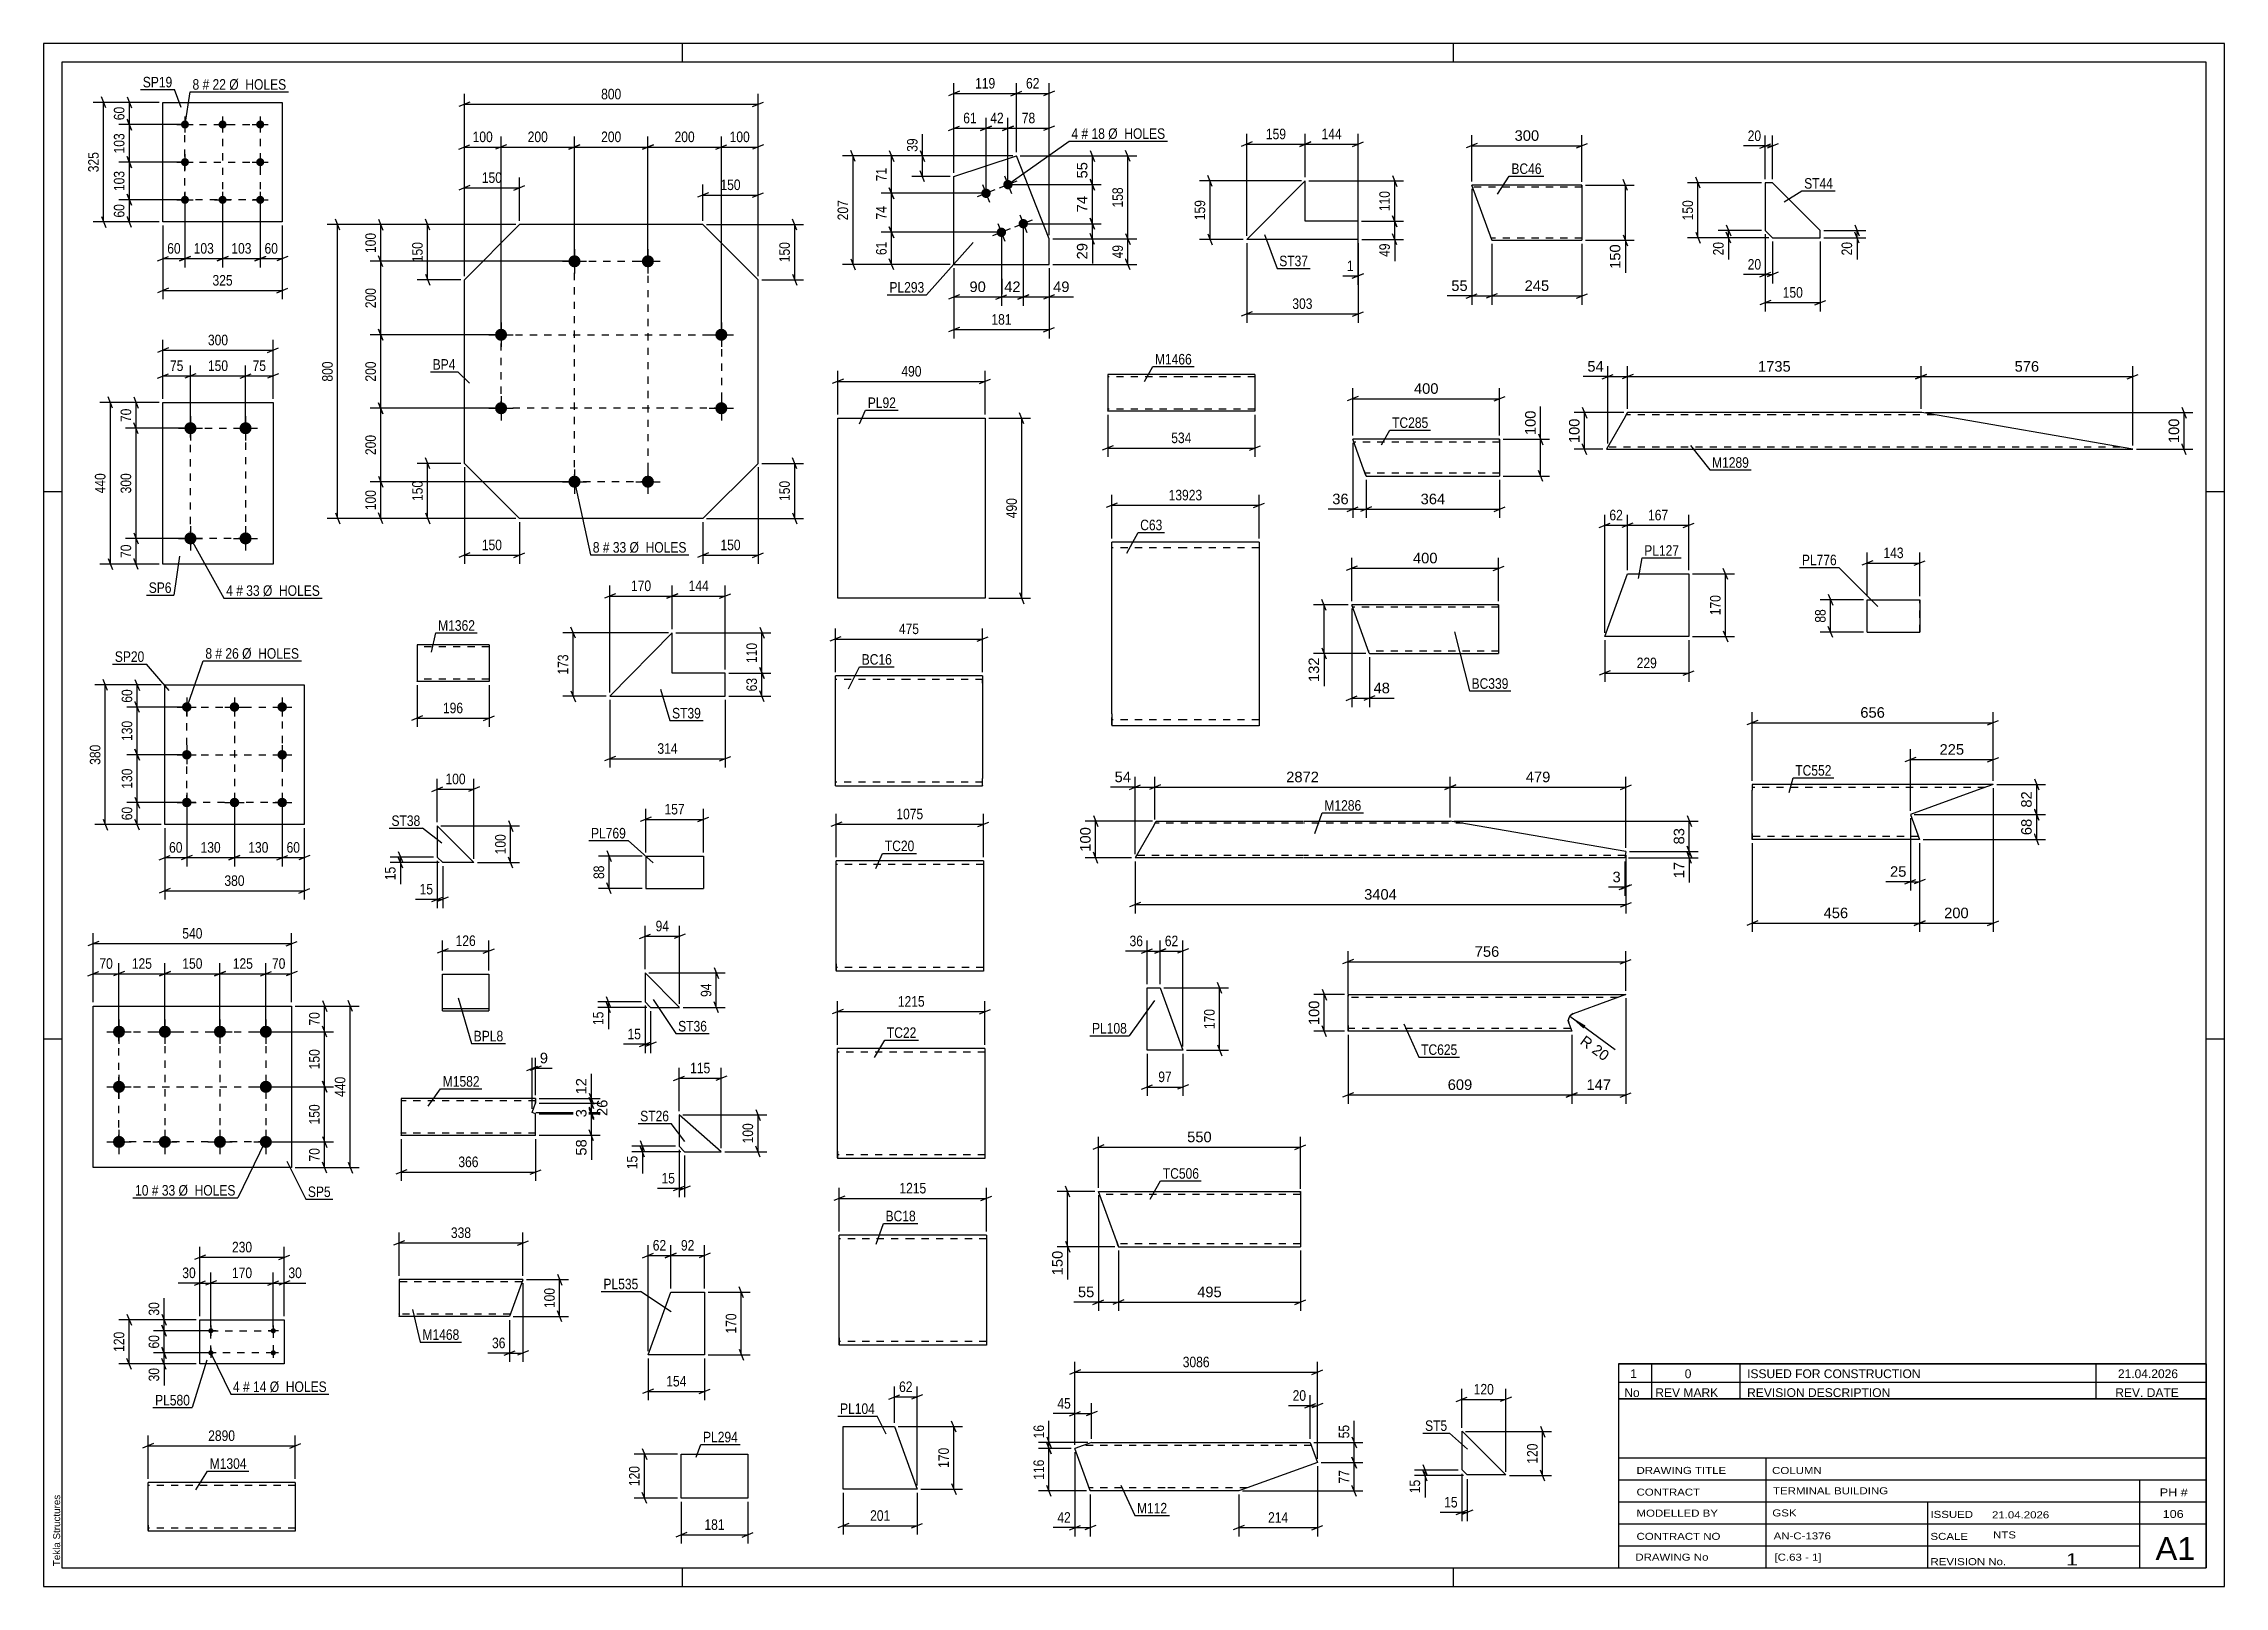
# Paper-space layout 'Layout1' of a CAD drawing. Header units: millimetres. Extents: x 0 to 594, y 0 to 420.
# The model-space entities are those that its viewports show. They can reach past a viewport. Long polylines and large blocks are cut down to what shows.
import ezdxf

# ---------------------------------------------------------------- set-up
doc = ezdxf.new("R2010")
doc.units = ezdxf.units.MM
doc.linetypes.add('DXK_LINE_DOT2', pattern=[3.9198, 1.9599, -1.9599])
doc.layers.add('Viewport layer', color=7, linetype='Continuous', plot=False)
doc.styles.add('Arial', font='ARIAL.TTF', dxfattribs={"height": 0.2})
doc.styles.add('Arial Narrow', font='ARIALN.TTF', dxfattribs={"height": 0.2})

# ---------------------------------------------------------------- blocks, each defined once
blk = doc.blocks.new('Unknown-284929775-1131')
at = {"color": 5, "linetype": 'Continuous'}
for p, q in [((594, 420), (0, 420)), ((0, 420), (0, 0)), ((174, 415), (174, 420)), ((384, 415), (384, 420)), ((594, 0), (594, 420)), ((589, 415), (5, 415)), ((5, 415), (5, 5)), ((589, 5), (589, 415)), ((5, 298), (0, 298)), ((594, 298), (589, 298)), ((5, 149), (0, 149)), ((594, 149), (589, 149)), ((0, 0), (594, 0)), ((5, 5), (589, 5)), ((174, 0), (174, 5)), ((384, 0), (384, 5))]:
    blk.add_line(p, q, dxfattribs=at)
at = {"color": 174, "linetype": 'Continuous', "style": 'Arial'}
blk.add_text('Tekla Structures', height=1.9102, rotation=90, dxfattribs=at).set_placement((4.5, 5.5))
blk = doc.blocks.new('Part-284929775-7364 - 7348')
at = {"color": 2, "linetype": 'Continuous'}
for p, q in [((121.33, 256.36), (101.72, 256.36)), ((101.72, 256.36), (101.72, 246.45)), ((121.33, 256.36), (121.33, 246.36)), ((101.72, 246.36), (101.72, 246.45)), ((121.33, 246.36), (101.72, 246.36))]:
    blk.add_line(p, q, dxfattribs=at)
at = {"color": 7, "linetype": 'DXK_LINE_DOT2'}
for p, q in [((121.33, 255.76), (101.72, 255.76)), ((121.33, 256.26), (121.33, 256.36)), ((101.72, 246.96), (101.72, 247)), ((121.33, 246.96), (101.72, 246.96)), ((121.33, 246.96), (121.33, 247))]:
    blk.add_line(p, q, dxfattribs=at)
blk = doc.blocks.new('Part-284929775-17579 - 17578')
at = {"color": 2, "linetype": 'Continuous'}
for p, q in [((361.09, 254.1), (356.32, 267.21)), ((396.32, 267.21), (356.32, 267.21)), ((396.32, 267.21), (396.32, 267.12)), ((396.32, 267.12), (396.32, 254.01)), ((361.13, 254.01), (361.09, 254.1)), ((361.13, 254.01), (396.32, 254.01))]:
    blk.add_line(p, q, dxfattribs=at)
at = {"color": 7, "linetype": 'DXK_LINE_DOT2'}
for p, q in [((396.32, 266.61), (356.54, 266.61)), ((396.32, 266.86), (396.32, 267.21)), ((396.32, 254.61), (360.91, 254.61))]:
    blk.add_line(p, q, dxfattribs=at)
blk = doc.blocks.new('Part-284929775-17071 - 17070')
at = {"color": 2, "linetype": 'Continuous'}
for p, q in [((302.37, 207.14), (303.06, 208.34)), ((303.06, 208.34), (343.03, 208.34)), ((343.13, 208.34), (383.13, 208.34)), ((430.99, 200.06), (383.13, 208.34)), ((302.37, 207.14), (297.34, 198.34)), ((343.03, 198.34), (297.34, 198.34)), ((430.69, 198.34), (343.13, 198.34)), ((430.99, 200.06), (430.69, 198.34))]:
    blk.add_line(p, q, dxfattribs=at)
at = {"color": 7, "linetype": 'DXK_LINE_DOT2'}
for p, q in [((302.86, 207.99), (303.06, 208.34)), ((343.03, 207.74), (302.72, 207.74)), ((386.6, 207.74), (343.13, 207.74)), ((343.03, 198.94), (297.68, 198.94)), ((430.79, 198.94), (343.13, 198.94))]:
    blk.add_line(p, q, dxfattribs=at)
blk = doc.blocks.new('Bolt-284929775-7169 - 7135')
at = {"linetype": 'Continuous'}
for points in [[(45.56, 68.88, -1), (45.56, 70.28, -1)], [(62.56, 68.88, -1), (62.56, 70.28, -1)], [(45.56, 62.88, -1), (45.56, 64.28, -1)], [(62.56, 62.88, -1), (62.56, 64.28, -1)]]:
    blk.add_hatch(color=1, dxfattribs=at).paths.add_polyline_path(points)
at = {"color": 1, "linetype": 'Continuous'}
for p, q in [((46.96, 69.58), (44.16, 69.58)), ((45.56, 70.98), (45.56, 68.18)), ((63.96, 69.58), (61.16, 69.58)), ((62.56, 70.98), (62.56, 68.18)), ((46.96, 63.58), (44.16, 63.58)), ((45.56, 64.98), (45.56, 62.18)), ((63.96, 63.58), (61.16, 63.58)), ((62.56, 64.98), (62.56, 62.18))]:
    blk.add_line(p, q, dxfattribs=at)
blk = doc.blocks.new('Part-284929775-7174 - 7135')
at = {"color": 2, "linetype": 'Continuous'}
for p, q in [((42.56, 60.58), (42.56, 72.58)), ((42.56, 72.58), (65.56, 72.58)), ((65.56, 72.58), (65.56, 60.58)), ((65.56, 60.58), (42.56, 60.58))]:
    blk.add_line(p, q, dxfattribs=at)
blk = doc.blocks.new('Part-284929775-17274 - 17273')
at = {"color": 2, "linetype": 'Continuous'}
for p, q in [((355.33, 159.52), (355.33, 161.12)), ((355.33, 161.12), (430.95, 161.12)), ((430.95, 161.12), (426.55, 159.52)), ((355.33, 152.72), (355.33, 159.52)), ((415.95, 155.51), (416.62, 155.91)), ((426.55, 159.52), (416.62, 155.91)), ((355.33, 151.12), (355.33, 152.72)), ((416.23, 151.12), (355.33, 151.12)), ((415.42, 153.35), (415.3, 154.12)), ((415.42, 153.35), (416.23, 151.12))]:
    blk.add_line(p, q, dxfattribs=at)
at = {"color": 7, "linetype": 'DXK_LINE_DOT2'}
for p, q in [((355.33, 161.12), (355.33, 160.66)), ((430.61, 161), (426.55, 159.52)), ((428.75, 160.32), (355.33, 160.32)), ((416.62, 155.91), (415.95, 155.51)), ((416.62, 155.91), (415.95, 155.51)), ((415.95, 155.51), (416.62, 155.91)), ((355.33, 152.72), (355.33, 151.25)), ((415.94, 151.92), (355.33, 151.92)), ((415.3, 154.12), (415.42, 153.35)), ((415.3, 154.12), (415.42, 153.35)), ((415.42, 153.35), (415.3, 154.12))]:
    blk.add_line(p, q, dxfattribs=at)
at = {"color": 2, "linetype": 'Continuous'}
blk.add_arc((417.3, 154.04), 2, 132.47424, 177.47424, dxfattribs=at)
at = {"color": 7, "linetype": 'DXK_LINE_DOT2'}
blk.add_arc((417.3, 154.04), 2, 132.47424, 177.47424, dxfattribs=at)
blk.add_arc((417.3, 154.04), 2, 132.47424, 177.47424, dxfattribs=at)
blk.add_arc((417.3, 154.04), 2, 132.47424, 177.47424, dxfattribs=at)
blk = doc.blocks.new('Part-284929775-17472 - 17471')
at = {"color": 2, "linetype": 'Continuous'}
for p, q in [((292.19, 94.08), (287.31, 107.48)), ((287.31, 107.48), (342.31, 107.48)), ((342.31, 107.48), (342.31, 92.48)), ((292.19, 94.08), (292.77, 92.48)), ((292.77, 92.48), (342.31, 92.48))]:
    blk.add_line(p, q, dxfattribs=at)
at = {"color": 7, "linetype": 'DXK_LINE_DOT2'}
for p, q in [((342.31, 107.01), (342.31, 107.48)), ((342.31, 106.68), (287.6, 106.68)), ((292.73, 92.6), (292.19, 94.08)), ((342.31, 93.28), (292.48, 93.28))]:
    blk.add_line(p, q, dxfattribs=at)
blk = doc.blocks.new('Part-284929775-7269 - 7263')
at = {"color": 2, "linetype": 'Continuous'}
for p, q in [((130.56, 83.5), (96.81, 83.5)), ((96.81, 83.5), (96.81, 73.59)), ((130.53, 83.41), (126.92, 73.5)), ((130.56, 83.5), (130.53, 83.41)), ((96.81, 73.5), (96.81, 73.59)), ((126.92, 73.5), (96.81, 73.5))]:
    blk.add_line(p, q, dxfattribs=at)
at = {"color": 7, "linetype": 'DXK_LINE_DOT2'}
for p, q in [((130.34, 82.9), (96.81, 82.9)), ((96.81, 74.1), (96.81, 74.15)), ((127.14, 74.1), (96.81, 74.1)), ((127.14, 74.1), (127.16, 74.15))]:
    blk.add_line(p, q, dxfattribs=at)
blk = doc.blocks.new('Part-284929775-17563 - 17562')
at = {"color": 2, "linetype": 'Continuous'}
for p, q in [((394.43, 366.57), (389, 381.48)), ((419, 381.48), (389, 381.48)), ((419, 381.48), (419, 381.39)), ((419, 381.39), (419, 366.48)), ((394.46, 366.48), (394.43, 366.57)), ((394.46, 366.48), (419, 366.48))]:
    blk.add_line(p, q, dxfattribs=at)
at = {"color": 7, "linetype": 'DXK_LINE_DOT2'}
for p, q in [((419, 380.88), (389.22, 380.88)), ((419, 381.13), (419, 381.48)), ((419, 367.08), (394.24, 367.08))]:
    blk.add_line(p, q, dxfattribs=at)
blk = doc.blocks.new('Part-284929775-17571 - 17570')
at = {"color": 2, "linetype": 'Continuous'}
for p, q in [((359.64, 303.89), (356.59, 312.29)), ((396.59, 312.29), (356.59, 312.29)), ((396.59, 312.29), (396.59, 302.29)), ((359.64, 303.89), (360.22, 302.29)), ((360.22, 302.29), (396.59, 302.29))]:
    blk.add_line(p, q, dxfattribs=at)
at = {"color": 7, "linetype": 'DXK_LINE_DOT2'}
for p, q in [((396.59, 311.49), (356.88, 311.49)), ((396.59, 311.82), (396.59, 312.29)), ((360.18, 302.41), (359.64, 303.89)), ((396.59, 303.09), (359.93, 303.09))]:
    blk.add_line(p, q, dxfattribs=at)
blk = doc.blocks.new('Part-284929775-17776 - 17775')
at = {"color": 2, "linetype": 'Continuous'}
for p, q in [((465.38, 218.33), (465.38, 216.73)), ((531.02, 218.33), (465.38, 218.33)), ((465.38, 204.93), (465.38, 216.73)), ((526.62, 216.73), (508.5, 210.13)), ((531.02, 218.33), (526.62, 216.73)), ((508.5, 210.13), (510.98, 203.33)), ((465.38, 203.33), (465.38, 204.93)), ((510.98, 203.33), (465.38, 203.33))]:
    blk.add_line(p, q, dxfattribs=at)
at = {"color": 7, "linetype": 'DXK_LINE_DOT2'}
for p, q in [((465.38, 218.33), (465.38, 217.86)), ((528.82, 217.53), (465.38, 217.53)), ((465.38, 204.93), (465.38, 203.45)), ((510.69, 204.13), (465.38, 204.13))]:
    blk.add_line(p, q, dxfattribs=at)
blk = doc.blocks.new('Part-284929775-7386 - 7380')
at = {"color": 2, "linetype": 'Continuous'}
for p, q in [((343.63, 382.63), (327.73, 366.72)), ((343.63, 371.63), (343.63, 382.63)), ((358.03, 371.63), (343.63, 371.63)), ((358.03, 366.72), (358.03, 371.63)), ((358.03, 366.72), (327.73, 366.72))]:
    blk.add_line(p, q, dxfattribs=at)
blk = doc.blocks.new('Part-284929775-5165 - 5159')
at = {"color": 2, "linetype": 'Continuous'}
for p, q in [((236.28, 146.47), (216.28, 146.47)), ((216.28, 118.47), (216.28, 146.47)), ((256.38, 146.47), (236.38, 146.47)), ((256.38, 146.47), (256.38, 116.47)), ((216.28, 118.47), (216.28, 116.47)), ((236.28, 116.47), (216.28, 116.47)), ((256.38, 116.47), (236.38, 116.47))]:
    blk.add_line(p, q, dxfattribs=at)
at = {"color": 7, "linetype": 'DXK_LINE_DOT2'}
for p, q in [((236.28, 145.47), (216.28, 145.47)), ((256.38, 145.47), (236.38, 145.47)), ((216.28, 116.62), (216.28, 118.47)), ((216.28, 117.47), (216.28, 117.55)), ((236.28, 117.47), (216.28, 117.47)), ((256.38, 117.47), (236.38, 117.47)), ((256.38, 117.47), (256.38, 117.55))]:
    blk.add_line(p, q, dxfattribs=at)
blk = doc.blocks.new('Part-284929775-7459 - 7453')
at = {"color": 2, "linetype": 'Continuous'}
for p, q in [((496.73, 268.59), (496.72, 268.59)), ((496.72, 268.59), (511.04, 268.59)), ((496.72, 259.79), (496.72, 268.59)), ((496.73, 259.79), (496.73, 268.59)), ((511.04, 268.59), (511.04, 259.79)), ((496.73, 259.79), (496.72, 259.79)), ((496.72, 259.79), (511.04, 259.79))]:
    blk.add_line(p, q, dxfattribs=at)
at = {"color": 7, "linetype": 'DXK_LINE_DOT2'}
for p in [(511.04, 268.59), (511.04, 259.79)]:
    blk.add_line(p, (511.04, 268.59), dxfattribs=at)
blk = doc.blocks.new('Part-284929775-5194 - 5188')
at = {"color": 2, "linetype": 'Continuous'}
for p, q in [((236.7, 95.63), (216.7, 95.63)), ((216.7, 67.63), (216.7, 95.63)), ((256.8, 95.63), (236.8, 95.63)), ((256.8, 95.63), (256.8, 65.63)), ((216.7, 67.63), (216.7, 65.63)), ((236.7, 65.63), (216.7, 65.63)), ((256.8, 65.63), (236.8, 65.63))]:
    blk.add_line(p, q, dxfattribs=at)
at = {"color": 7, "linetype": 'DXK_LINE_DOT2'}
for p, q in [((236.7, 94.63), (216.7, 94.63)), ((256.8, 94.63), (236.8, 94.63)), ((216.7, 65.79), (216.7, 67.63)), ((216.7, 66.63), (216.7, 66.71)), ((236.7, 66.63), (216.7, 66.63)), ((256.8, 66.63), (236.8, 66.63)), ((256.8, 66.63), (256.8, 66.71))]:
    blk.add_line(p, q, dxfattribs=at)
blk = doc.blocks.new('Part-284929775-7492 - 7486')
at = {"color": 2, "linetype": 'Continuous'}
for p, q in [((107.21, 207.04), (107.2, 198.54)), ((117.2, 197.04), (107.21, 207.04)), ((108.7, 197.04), (107.2, 198.54)), ((117.2, 197.04), (108.7, 197.04))]:
    blk.add_line(p, q, dxfattribs=at)
blk = doc.blocks.new('Part-284929775-5217 - 5211')
at = {"color": 2, "linetype": 'Continuous'}
for p, q in [((285.45, 39.18), (280.9, 37.54)), ((284.49, 27.58), (280.9, 37.54)), ((285.45, 39.18), (305.45, 39.18)), ((305.55, 39.18), (345, 39.18)), ((345, 39.18), (346.97, 33.7)), ((346.97, 33.7), (325.55, 25.98)), ((285.07, 25.98), (284.49, 27.58)), ((305.45, 25.98), (285.07, 25.98)), ((325.55, 25.98), (305.55, 25.98))]:
    blk.add_line(p, q, dxfattribs=at)
at = {"color": 7, "linetype": 'DXK_LINE_DOT2'}
for p, q in [((305.45, 38.38), (283.23, 38.38)), ((345.28, 38.38), (305.55, 38.38)), ((285.02, 26.1), (284.49, 27.58)), ((305.45, 26.78), (284.78, 26.78)), ((327.77, 26.78), (305.55, 26.78))]:
    blk.add_line(p, q, dxfattribs=at)
blk = doc.blocks.new('Part-284929775-7541 - 7535')
at = {"color": 2, "linetype": 'Continuous'}
for p, q in [((171.24, 259.62), (154.24, 242.32)), ((171.24, 248.63), (171.24, 259.62)), ((185.64, 248.63), (171.24, 248.63)), ((185.64, 242.32), (185.64, 248.63)), ((154.24, 242.32), (185.64, 242.32))]:
    blk.add_line(p, q, dxfattribs=at)
blk = doc.blocks.new('Part-284929775-5369 - 5363')
at = {"color": 2, "linetype": 'Continuous'}
for p, q in [((48.44, 28.25), (28.44, 28.25)), ((28.44, 16.65), (28.44, 28.25)), ((68.54, 28.25), (48.54, 28.25)), ((68.54, 28.25), (68.54, 15.05)), ((28.44, 16.65), (28.44, 15.05)), ((48.44, 15.05), (28.44, 15.05)), ((68.54, 15.05), (48.54, 15.05))]:
    blk.add_line(p, q, dxfattribs=at)
at = {"color": 7, "linetype": 'DXK_LINE_DOT2'}
for p, q in [((48.44, 27.45), (28.44, 27.45)), ((68.54, 27.45), (48.54, 27.45)), ((28.44, 15.18), (28.44, 16.65)), ((28.44, 15.85), (28.44, 15.92)), ((48.44, 15.85), (28.44, 15.85)), ((68.54, 15.85), (48.54, 15.85)), ((68.54, 15.85), (68.54, 15.92))]:
    blk.add_line(p, q, dxfattribs=at)
blk = doc.blocks.new('Part-284929775-7621 - 7615')
at = {"color": 2, "linetype": 'Continuous'}
for p, q in [((164.01, 198.81), (164.01, 190.01)), ((164.01, 198.81), (179.71, 198.81)), ((179.71, 198.81), (179.71, 190.01)), ((164.01, 190.01), (179.71, 190.01))]:
    blk.add_line(p, q, dxfattribs=at)
blk = doc.blocks.new('Part-284929775-17886 - 17885')
at = {"color": 2, "linetype": 'Continuous'}
for p, q in [((430.78, 318.37), (425.72, 309.57)), ((430.78, 318.37), (431.46, 319.57)), ((471.46, 319.57), (431.46, 319.57)), ((511.56, 319.57), (471.56, 319.57)), ((569.02, 309.57), (511.56, 319.57)), ((425.72, 309.57), (471.46, 309.57)), ((471.56, 309.57), (569.02, 309.57))]:
    blk.add_line(p, q, dxfattribs=at)
at = {"color": 7, "linetype": 'DXK_LINE_DOT2'}
for p, q in [((471.46, 318.97), (431.12, 318.97)), ((431.46, 319.57), (431.26, 319.22)), ((515.01, 318.97), (471.56, 318.97)), ((471.46, 310.17), (426.06, 310.17)), ((565.57, 310.17), (471.56, 310.17))]:
    blk.add_line(p, q, dxfattribs=at)
blk = doc.blocks.new('Part-284929775-7756 - 7748')
at = {"color": 2, "linetype": 'Continuous'}
for p, q in [((310.96, 284.31), (290.96, 284.31)), ((290.96, 237.51), (290.96, 284.31)), ((331.06, 284.31), (311.06, 284.31)), ((331.06, 284.31), (331.06, 234.31)), ((290.96, 237.51), (290.96, 234.31)), ((310.96, 234.31), (290.96, 234.31)), ((331.06, 234.31), (311.06, 234.31))]:
    blk.add_line(p, q, dxfattribs=at)
at = {"color": 7, "linetype": 'DXK_LINE_DOT2'}
for p, q in [((310.96, 282.71), (290.96, 282.71)), ((331.06, 282.71), (311.06, 282.71)), ((290.96, 234.55), (290.96, 237.51)), ((310.96, 235.91), (290.96, 235.91)), ((331.06, 235.91), (311.06, 235.91))]:
    blk.add_line(p, q, dxfattribs=at)
blk = doc.blocks.new('Bolt-284929775-5561 - 5527')
at = {"linetype": 'Continuous'}
for points in [[(144.6, 362.39, -1), (144.6, 359.09, -1)], [(164.6, 362.39, -1), (164.6, 359.09, -1)], [(124.6, 342.39, -1), (124.6, 339.09, -1)], [(184.6, 342.39, -1), (184.6, 339.09, -1)], [(124.6, 322.39, -1), (124.6, 319.09, -1)], [(184.6, 322.39, -1), (184.6, 319.09, -1)], [(144.6, 302.39, -1), (144.6, 299.09, -1)], [(164.6, 302.39, -1), (164.6, 299.09, -1)]]:
    blk.add_hatch(color=1, dxfattribs=at).paths.add_polyline_path(points)
at = {"color": 1, "linetype": 'Continuous'}
for p, q in [((144.6, 364.04), (144.6, 357.44)), ((164.6, 364.04), (164.6, 357.44)), ((141.3, 360.74), (147.9, 360.74)), ((161.3, 360.74), (167.9, 360.74)), ((121.3, 340.74), (127.9, 340.74)), ((124.6, 344.04), (124.6, 337.44)), ((181.3, 340.74), (187.9, 340.74)), ((184.6, 344.04), (184.6, 337.44)), ((124.6, 324.04), (124.6, 317.44)), ((184.6, 324.04), (184.6, 317.44)), ((121.3, 320.74), (127.9, 320.74)), ((181.3, 320.74), (187.9, 320.74)), ((144.6, 304.04), (144.6, 297.44)), ((164.6, 304.04), (164.6, 297.44)), ((141.3, 300.74), (147.9, 300.74)), ((161.3, 300.74), (167.9, 300.74))]:
    blk.add_line(p, q, dxfattribs=at)
blk = doc.blocks.new('Part-284929775-5566 - 5527')
at = {"color": 2, "linetype": 'Continuous'}
for p, q in [((129.6, 370.74), (114.6, 355.73)), ((179.6, 370.74), (129.6, 370.74)), ((179.6, 370.74), (194.6, 355.73)), ((114.6, 305.73), (114.6, 355.73)), ((194.6, 305.73), (194.6, 355.73)), ((129.6, 290.74), (114.6, 305.73)), ((194.6, 305.73), (179.6, 290.74)), ((179.6, 290.74), (129.6, 290.74))]:
    blk.add_line(p, q, dxfattribs=at)
blk = doc.blocks.new('Part-284929775-7779 - 7773')
at = {"color": 2, "linetype": 'Continuous'}
for p, q in [((173.09, 128.34), (173.09, 119.84)), ((184.59, 118.34), (173.09, 128.34)), ((173.09, 119.84), (174.59, 118.34)), ((174.59, 118.34), (184.59, 118.34))]:
    blk.add_line(p, q, dxfattribs=at)
blk = doc.blocks.new('Part-284929775-5798 - 5792')
at = {"color": 2, "linetype": 'Continuous'}
for p, q in [((470.94, 382.14), (468.94, 382.14)), ((468.94, 382.14), (468.94, 369.14)), ((483.94, 369.14), (470.94, 382.14)), ((468.94, 369.14), (470.94, 367.14)), ((483.94, 367.14), (483.94, 369.14)), ((470.94, 367.14), (483.94, 367.14))]:
    blk.add_line(p, q, dxfattribs=at)
blk = doc.blocks.new('Bolt-284929775-7862 - 7828')
at = {"linetype": 'Continuous'}
for points in [[(257.16, 378.07, -1), (256.22, 380.46, -1)], [(263.14, 380.42, -1), (262.2, 382.81, -1)], [(261.34, 367.43, -1), (260.4, 369.83, -1)], [(267.32, 369.78, -1), (266.38, 372.18, -1)]]:
    blk.add_hatch(color=1, dxfattribs=at).paths.add_polyline_path(points)
at = {"color": 1, "linetype": 'Continuous'}
for p, q in [((259.08, 380.21), (254.3, 378.33)), ((255.75, 381.66), (257.63, 376.87)), ((265.06, 382.56), (260.28, 380.68)), ((261.73, 384.01), (263.61, 379.22)), ((263.26, 369.57), (258.48, 367.69)), ((259.93, 371.02), (261.81, 366.24)), ((269.25, 371.92), (264.46, 370.04)), ((265.91, 373.37), (267.79, 368.59))]:
    blk.add_line(p, q, dxfattribs=at)
blk = doc.blocks.new('Part-284929775-7867 - 7828')
at = {"color": 2, "linetype": 'Continuous'}
for p, q in [((247.95, 383.84), (264.97, 389.43)), ((273.86, 366.83), (264.97, 389.43)), ((247.95, 359.88), (247.95, 383.84)), ((273.86, 359.88), (273.86, 366.83)), ((247.95, 359.88), (273.86, 359.88))]:
    blk.add_line(p, q, dxfattribs=at)
blk = doc.blocks.new('Bolt-284929775-5897 - 5863')
at = {"linetype": 'Continuous'}
for points in [[(38.5, 399.08, -1), (38.5, 396.88, -1)], [(48.75, 399.08, -1), (48.75, 396.88, -1)], [(59, 399.08, -1), (59, 396.88, -1)], [(38.5, 388.83, -1), (38.5, 386.63, -1)], [(59, 388.83, -1), (59, 386.63, -1)], [(38.5, 378.58, -1), (38.5, 376.38, -1)], [(48.75, 378.58, -1), (48.75, 376.38, -1)], [(59, 378.58, -1), (59, 376.38, -1)]]:
    blk.add_hatch(color=1, dxfattribs=at).paths.add_polyline_path(points)
at = {"color": 1, "linetype": 'Continuous'}
for p, q in [((38.5, 400.18), (38.5, 395.78)), ((48.75, 400.18), (48.75, 395.78)), ((59, 400.18), (59, 395.78)), ((36.3, 397.98), (40.7, 397.98)), ((46.55, 397.98), (50.95, 397.98)), ((56.8, 397.98), (61.2, 397.98)), ((36.3, 387.73), (40.7, 387.73)), ((38.5, 389.93), (38.5, 385.53)), ((56.8, 387.73), (61.2, 387.73)), ((59, 389.93), (59, 385.53)), ((36.3, 377.48), (40.7, 377.48)), ((38.5, 379.68), (38.5, 375.28)), ((46.55, 377.48), (50.95, 377.48)), ((48.75, 379.68), (48.75, 375.28)), ((56.8, 377.48), (61.2, 377.48)), ((59, 379.68), (59, 375.28))]:
    blk.add_line(p, q, dxfattribs=at)
blk = doc.blocks.new('Part-284929775-5902 - 5863')
at = {"color": 2, "linetype": 'Continuous'}
for p, q in [((32.5, 371.48), (32.5, 403.98)), ((32.5, 403.98), (65, 403.98)), ((65, 403.98), (65, 371.48)), ((65, 371.48), (32.5, 371.48))]:
    blk.add_line(p, q, dxfattribs=at)
blk = doc.blocks.new('Bolt-284929775-6037 - 6003')
at = {"linetype": 'Continuous'}
for points in [[(38.99, 240.7, -1), (38.99, 238.1, -1)], [(51.99, 240.7, -1), (51.99, 238.1, -1)], [(64.99, 240.7, -1), (64.99, 238.1, -1)], [(38.99, 227.7, -1), (38.99, 225.1, -1)], [(64.99, 227.7, -1), (64.99, 225.1, -1)], [(38.99, 214.7, -1), (38.99, 212.1, -1)], [(51.99, 214.7, -1), (51.99, 212.1, -1)], [(64.99, 214.7, -1), (64.99, 212.1, -1)]]:
    blk.add_hatch(color=1, dxfattribs=at).paths.add_polyline_path(points)
at = {"color": 1, "linetype": 'Continuous'}
for p, q in [((36.39, 239.4), (41.59, 239.4)), ((38.99, 242), (38.99, 236.8)), ((49.39, 239.4), (54.59, 239.4)), ((51.99, 242), (51.99, 236.8)), ((62.39, 239.4), (67.59, 239.4)), ((64.99, 242), (64.99, 236.8)), ((36.39, 226.4), (41.59, 226.4)), ((38.99, 229), (38.99, 223.8)), ((62.39, 226.4), (67.59, 226.4)), ((64.99, 229), (64.99, 223.8)), ((38.99, 216), (38.99, 210.8)), ((51.99, 216), (51.99, 210.8)), ((64.99, 216), (64.99, 210.8)), ((36.39, 213.4), (41.59, 213.4)), ((49.39, 213.4), (54.59, 213.4)), ((62.39, 213.4), (67.59, 213.4))]:
    blk.add_line(p, q, dxfattribs=at)
blk = doc.blocks.new('Part-284929775-6042 - 6003')
at = {"color": 2, "linetype": 'Continuous'}
for p, q in [((32.99, 207.4), (32.99, 245.4)), ((32.99, 245.4), (70.99, 245.4)), ((70.99, 245.4), (70.99, 207.4)), ((70.99, 207.4), (32.99, 207.4))]:
    blk.add_line(p, q, dxfattribs=at)
blk = doc.blocks.new('Part-284929775-6149 - 6143')
at = {"color": 2, "linetype": 'Continuous'}
for p, q in [((216.33, 269.03), (216.33, 318.03)), ((216.33, 318.03), (236.33, 318.03)), ((236.43, 318.03), (256.43, 318.03)), ((256.43, 318.03), (256.43, 269.03)), ((236.33, 269.03), (216.33, 269.03)), ((256.43, 269.03), (236.43, 269.03))]:
    blk.add_line(p, q, dxfattribs=at)
blk = doc.blocks.new('Part-284929775-6193 - 6177')
at = {"color": 2, "linetype": 'Continuous'}
for p, q in [((217.82, 26.5), (217.82, 43.5)), ((217.82, 43.5), (231.74, 43.5)), ((231.74, 43.5), (237.93, 26.5)), ((237.93, 26.5), (217.82, 26.5))]:
    blk.add_line(p, q, dxfattribs=at)
blk = doc.blocks.new('Part-284929775-6251 - 6245')
at = {"color": 2, "linetype": 'Continuous'}
for p, q in [((300.58, 145.94), (300.58, 162.94)), ((300.58, 162.94), (304.14, 162.94)), ((304.14, 162.94), (310.32, 145.94)), ((310.32, 145.94), (300.58, 145.94))]:
    blk.add_line(p, q, dxfattribs=at)
blk = doc.blocks.new('Part-284929775-6326 - 6320')
at = {"color": 2, "linetype": 'Continuous'}
for p, q in [((425.22, 258.63), (431.41, 275.63)), ((431.41, 275.63), (448.12, 275.63)), ((448.12, 275.63), (448.12, 258.63)), ((448.12, 258.63), (425.22, 258.63))]:
    blk.add_line(p, q, dxfattribs=at)
blk = doc.blocks.new('Part-284929775-6396 - 6388')
at = {"color": 2, "linetype": 'Continuous'}
for p, q in [((235.88, 197.49), (215.88, 197.49)), ((215.88, 169.49), (215.88, 197.49)), ((255.98, 197.49), (235.98, 197.49)), ((255.98, 197.49), (255.98, 167.49)), ((215.88, 169.49), (215.88, 167.49)), ((235.88, 167.49), (215.88, 167.49)), ((255.98, 167.49), (235.98, 167.49))]:
    blk.add_line(p, q, dxfattribs=at)
at = {"color": 7, "linetype": 'DXK_LINE_DOT2'}
for p, q in [((235.88, 196.49), (215.88, 196.49)), ((255.98, 196.49), (235.98, 196.49)), ((215.88, 167.64), (215.88, 169.49)), ((215.88, 168.49), (215.88, 168.56)), ((235.88, 168.49), (215.88, 168.49)), ((255.98, 168.49), (235.98, 168.49)), ((255.98, 168.49), (255.98, 168.56))]:
    blk.add_line(p, q, dxfattribs=at)
blk = doc.blocks.new('Part-284929775-6420 - 6413')
at = {"color": 2, "linetype": 'Continuous'}
for p, q in [((235.66, 247.91), (215.66, 247.91)), ((215.66, 217.91), (215.66, 247.91)), ((255.76, 247.91), (235.76, 247.91)), ((255.76, 247.91), (255.76, 247.33)), ((255.76, 247.33), (255.76, 245.91)), ((255.76, 245.91), (255.76, 219.91)), ((255.76, 217.91), (255.76, 219.91)), ((215.66, 217.91), (235.66, 217.91)), ((235.76, 217.91), (255.76, 217.91))]:
    blk.add_line(p, q, dxfattribs=at)
at = {"color": 7, "linetype": 'DXK_LINE_DOT2'}
for p, q in [((235.66, 246.91), (215.66, 246.91)), ((255.76, 246.91), (235.76, 246.91)), ((255.76, 247.33), (255.76, 246.91)), ((255.76, 245.91), (255.76, 246.68)), ((255.76, 218.99), (255.76, 219.91)), ((215.66, 218.91), (215.66, 218.99)), ((235.66, 218.91), (215.66, 218.91)), ((255.76, 218.91), (235.76, 218.91)), ((255.76, 218.91), (255.76, 218.99)), ((255.76, 218.91), (255.76, 218.99)), ((255.76, 218.07), (255.76, 217.91))]:
    blk.add_line(p, q, dxfattribs=at)
blk = doc.blocks.new('Bolt-284929775-6471 - 6437')
at = {"linetype": 'Continuous'}
for points in [[(40, 316.95, -1), (40, 313.65, -1)], [(55, 316.95, -1), (55, 313.65, -1)], [(40, 286.95, -1), (40, 283.65, -1)], [(55, 286.95, -1), (55, 283.65, -1)]]:
    blk.add_hatch(color=1, dxfattribs=at).paths.add_polyline_path(points)
at = {"color": 1, "linetype": 'Continuous'}
for p, q in [((36.7, 315.3), (43.3, 315.3)), ((40, 318.6), (40, 312)), ((51.7, 315.3), (58.3, 315.3)), ((55, 318.6), (55, 312)), ((36.7, 285.3), (43.3, 285.3)), ((40, 288.6), (40, 282)), ((51.7, 285.3), (58.3, 285.3)), ((55, 288.6), (55, 282))]:
    blk.add_line(p, q, dxfattribs=at)
blk = doc.blocks.new('Part-284929775-6476 - 6437')
at = {"color": 2, "linetype": 'Continuous'}
for p, q in [((32.5, 278.3), (32.5, 322.3)), ((32.5, 322.3), (62.5, 322.3)), ((62.5, 322.3), (62.5, 278.3)), ((62.5, 278.3), (32.5, 278.3))]:
    blk.add_line(p, q, dxfattribs=at)
blk = doc.blocks.new('Bolt-284929775-6609 - 6575')
at = {"linetype": 'Continuous'}
for points in [[(20.53, 152.65, -1), (20.53, 149.35, -1)], [(33.03, 152.65, -1), (33.03, 149.35, -1)], [(48.03, 152.65, -1), (48.03, 149.35, -1)], [(60.53, 152.65, -1), (60.53, 149.35, -1)], [(20.53, 137.65, -1), (20.53, 134.35, -1)], [(60.53, 137.65, -1), (60.53, 134.35, -1)], [(20.53, 122.65, -1), (20.53, 119.35, -1)], [(33.03, 122.65, -1), (33.03, 119.35, -1)], [(48.03, 122.65, -1), (48.03, 119.35, -1)], [(60.53, 122.65, -1), (60.53, 119.35, -1)]]:
    blk.add_hatch(color=1, dxfattribs=at).paths.add_polyline_path(points)
at = {"color": 1, "linetype": 'Continuous'}
for p, q in [((17.23, 151), (23.83, 151)), ((20.53, 154.3), (20.53, 147.7)), ((29.73, 151), (36.33, 151)), ((33.03, 154.3), (33.03, 147.7)), ((44.73, 151), (51.33, 151)), ((48.03, 154.3), (48.03, 147.7)), ((57.23, 151), (63.83, 151)), ((60.53, 154.3), (60.53, 147.7)), ((20.53, 139.3), (20.53, 132.7)), ((60.53, 139.3), (60.53, 132.7)), ((17.23, 136), (23.83, 136)), ((57.23, 136), (63.83, 136)), ((17.23, 121), (23.83, 121)), ((20.53, 124.3), (20.53, 117.7)), ((29.73, 121), (36.33, 121)), ((33.03, 124.3), (33.03, 117.7)), ((44.73, 121), (51.33, 121)), ((48.03, 124.3), (48.03, 117.7)), ((57.23, 121), (63.83, 121)), ((60.53, 124.3), (60.53, 117.7))]:
    blk.add_line(p, q, dxfattribs=at)
blk = doc.blocks.new('Part-284929775-6614 - 6575')
at = {"color": 2, "linetype": 'Continuous'}
for p, q in [((13.53, 114), (13.53, 158)), ((13.53, 158), (67.53, 158)), ((67.53, 158), (67.53, 114)), ((67.53, 114), (13.53, 114))]:
    blk.add_line(p, q, dxfattribs=at)
blk = doc.blocks.new('Part-284929775-6730 - 6724')
at = {"color": 2, "linetype": 'Continuous'}
for p, q in [((386.28, 42.21), (386.28, 31.86)), ((386.43, 42.21), (398.28, 30.36)), ((387.78, 30.36), (386.28, 31.86)), ((398.28, 30.36), (387.78, 30.36))]:
    blk.add_line(p, q, dxfattribs=at)
blk = doc.blocks.new('Part-284929775-6779 - 6773')
at = {"color": 2, "linetype": 'Continuous'}
for p, q in [((173.66, 24.03), (173.66, 36.03)), ((173.66, 36.03), (191.8, 36.03)), ((191.8, 36.03), (191.8, 24.03)), ((191.8, 24.03), (173.66, 24.03))]:
    blk.add_line(p, q, dxfattribs=at)
blk = doc.blocks.new('Part-284929775-6812 - 6806')
at = {"color": 2, "linetype": 'Continuous'}
for p, q in [((164.66, 63.07), (170.84, 80.07)), ((170.84, 80.07), (180.02, 80.07)), ((180.02, 80.07), (180.02, 63.07)), ((180.02, 63.07), (164.66, 63.07))]:
    blk.add_line(p, q, dxfattribs=at)
blk = doc.blocks.new('Part-284929775-7096 - 7090')
at = {"color": 2, "linetype": 'Continuous'}
for p, q in [((309.84, 329.9), (289.84, 329.9)), ((289.84, 329.9), (289.84, 319.99)), ((329.94, 329.9), (309.94, 329.9)), ((329.94, 329.9), (329.94, 319.9)), ((289.84, 319.9), (289.84, 319.99)), ((309.84, 319.9), (289.84, 319.9)), ((329.94, 319.9), (309.94, 319.9))]:
    blk.add_line(p, q, dxfattribs=at)
at = {"color": 7, "linetype": 'DXK_LINE_DOT2'}
for p, q in [((309.84, 329.3), (289.84, 329.3)), ((329.94, 329.3), (309.94, 329.3)), ((289.84, 320.5), (289.84, 320.54)), ((309.84, 320.5), (289.84, 320.5)), ((329.94, 320.5), (309.94, 320.5)), ((329.94, 320.5), (329.94, 320.54))]:
    blk.add_line(p, q, dxfattribs=at)
blk = doc.blocks.new('Part-284929775-7119 - 7113')
at = {"color": 2, "linetype": 'Continuous'}
for p, q in [((97.41, 132.79), (97.41, 122.88)), ((134.02, 132.79), (97.41, 132.79)), ((133.08, 128.98), (134.02, 131.57)), ((134.02, 132.79), (134.02, 132.7)), ((134.02, 132.7), (134.02, 131.57)), ((134.02, 128.63), (133.08, 128.98)), ((134.02, 122.79), (134.02, 128.63)), ((97.41, 122.79), (97.41, 122.88)), ((134.02, 122.79), (97.41, 122.79))]:
    blk.add_line(p, q, dxfattribs=at)
at = {"color": 7, "linetype": 'DXK_LINE_DOT2'}
for p, q in [((134.02, 132.19), (97.41, 132.19)), ((133.08, 128.98), (134.02, 131.59)), ((134.02, 131.57), (134.02, 132.44)), ((134.02, 131.59), (134.02, 131.57)), ((134.02, 131.57), (134.02, 131.59)), ((97.41, 123.39), (97.41, 123.44)), ((134.02, 123.39), (97.41, 123.39))]:
    blk.add_line(p, q, dxfattribs=at)
blk = doc.blocks.new('Part-284929775-7654 - 7648')
at = {"color": 2, "linetype": 'Continuous'}
for p, q in [((108.67, 156.69), (108.67, 166.64)), ((108.67, 166.64), (121.27, 166.64)), ((121.27, 166.64), (121.27, 166.59)), ((121.27, 166.59), (121.27, 156.69)), ((121.27, 157.24), (108.67, 157.24)), ((108.67, 156.64), (108.67, 156.69)), ((108.67, 156.64), (121.27, 156.64)), ((121.27, 156.64), (121.27, 156.69))]:
    blk.add_line(p, q, dxfattribs=at)
at = {"color": 7, "linetype": 'DXK_LINE_DOT2'}
for p, q in [((108.67, 166.09), (108.67, 166.59)), ((108.67, 156.64), (108.67, 156.69)), ((121.27, 156.64), (121.27, 156.69))]:
    blk.add_line(p, q, dxfattribs=at)
blk = doc.blocks.new('Part-284929775-7672 - 7670')
at = {"color": 2, "linetype": 'Continuous'}
for p, q in [((173.22, 157.6), (163.82, 167)), ((163.82, 167), (163.82, 159.1)), ((163.82, 159.1), (165.32, 157.6)), ((165.32, 157.6), (173.22, 157.6))]:
    blk.add_line(p, q, dxfattribs=at)
blk = doc.blocks.new('Rectangle-284929775-16323 - 7135')
at = {"color": 1, "linetype": 'DXK_LINE_DOT2'}
blk.add_lwpolyline([(45.56, 69.58), (62.56, 69.58), (62.56, 63.58), (45.56, 63.58), (45.56, 69.58)], close=True, dxfattribs=at)
blk = doc.blocks.new('Rectangle-284929775-16343 - 5527')
at = {"color": 1, "linetype": 'DXK_LINE_DOT2'}
blk.add_lwpolyline([(144.6, 360.74), (164.6, 360.74), (164.6, 300.74), (144.6, 300.74), (144.6, 360.74)], close=True, dxfattribs=at)
blk = doc.blocks.new('Rectangle-284929775-5989 - 5863')
at = {"color": 1, "linetype": 'DXK_LINE_DOT2'}
blk.add_lwpolyline([(38.5, 397.98), (59, 397.98), (59, 377.48), (38.5, 377.48), (38.5, 397.98)], close=True, dxfattribs=at)
blk = doc.blocks.new('Rectangle-284929775-6129 - 6003')
at = {"color": 1, "linetype": 'DXK_LINE_DOT2'}
blk.add_lwpolyline([(38.99, 239.4), (64.99, 239.4), (64.99, 213.4), (38.99, 213.4), (38.99, 239.4)], close=True, dxfattribs=at)
blk = doc.blocks.new('Rectangle-284929775-6561 - 6437')
at = {"color": 1, "linetype": 'DXK_LINE_DOT2'}
blk.add_lwpolyline([(40, 315.3), (55, 315.3), (55, 285.3), (40, 285.3), (40, 315.3)], close=True, dxfattribs=at)
blk = doc.blocks.new('Rectangle-284929775-6710 - 6575')
at = {"color": 1, "linetype": 'DXK_LINE_DOT2'}
blk.add_lwpolyline([(20.53, 151), (60.53, 151), (60.53, 121), (20.53, 121), (20.53, 151)], close=True, dxfattribs=at)
blk = doc.blocks.new('Rectangle-284929775-16353 - 5527')
at = {"color": 1, "linetype": 'DXK_LINE_DOT2'}
blk.add_lwpolyline([(124.6, 340.74), (184.6, 340.74), (184.6, 320.74), (124.6, 320.74), (124.6, 340.74)], close=True, dxfattribs=at)
blk = doc.blocks.new('Line-284929775-5975 - 5863')
at = {"color": 1, "linetype": 'DXK_LINE_DOT2'}
blk.add_line((48.75, 397.98), (48.75, 377.48), dxfattribs=at)
blk = doc.blocks.new('Line-284929775-6115 - 6003')
at = {"color": 1, "linetype": 'DXK_LINE_DOT2'}
blk.add_line((51.99, 239.4), (51.99, 213.4), dxfattribs=at)
blk = doc.blocks.new('Line-284929775-6689 - 6575')
at = {"color": 1, "linetype": 'DXK_LINE_DOT2'}
blk.add_line((33.03, 151), (33.03, 121), dxfattribs=at)
blk = doc.blocks.new('Line-284929775-5982 - 5863')
at = {"color": 1, "linetype": 'DXK_LINE_DOT2'}
blk.add_line((38.5, 387.73), (59, 387.73), dxfattribs=at)
blk = doc.blocks.new('Line-284929775-6122 - 6003')
at = {"color": 1, "linetype": 'DXK_LINE_DOT2'}
blk.add_line((38.99, 226.4), (64.99, 226.4), dxfattribs=at)
blk = doc.blocks.new('Line-284929775-6696 - 6575')
at = {"color": 1, "linetype": 'DXK_LINE_DOT2'}
blk.add_line((48.03, 151), (48.03, 121), dxfattribs=at)
blk = doc.blocks.new('Line-284929775-6703 - 6575')
at = {"color": 1, "linetype": 'DXK_LINE_DOT2'}
blk.add_line((20.53, 136), (60.53, 136), dxfattribs=at)
blk = doc.blocks.new('StraightDimension-284929775-7366 - 7348')
at = {"color": 7, "linetype": 'Continuous'}
for p, q in [((101.72, 245.36), (101.72, 233.96)), ((121.33, 245.36), (121.33, 233.96)), ((103.22, 236.96), (100.22, 235.76)), ((101.72, 236.36), (121.33, 236.36)), ((119.83, 235.76), (122.83, 236.96))]:
    blk.add_line(p, q, dxfattribs=at)
at = {"color": 0}
blk.add_wipeout([(114.87, 237.11), (114.87, 241.31), (108.18, 241.31), (108.18, 237.11)], dxfattribs=at)
at = {"color": 3, "style": 'Arial Narrow'}
blk.add_text('196', height=2.863, dxfattribs=at).set_placement((108.78, 237.71))
blk = doc.blocks.new('StraightDimension-284929775-17732 - 17578')
at = {"color": 7, "linetype": 'Continuous'}
for p, q in [((349.37, 265.71), (348.17, 268.71)), ((355.32, 267.21), (345.92, 267.21)), ((348.77, 254.01), (348.77, 267.21)), ((348.17, 255.51), (349.37, 252.51)), ((360.13, 254.01), (345.92, 254.01))]:
    blk.add_line(p, q, dxfattribs=at)
at = {"color": 0}
blk.add_wipeout([(348.02, 253.49), (343.82, 253.49), (343.82, 245.61), (348.02, 245.61)], dxfattribs=at)
at = {"color": 7, "linetype": 'Continuous'}
blk.add_line((348.77, 254.01), (348.77, 245.09), dxfattribs=at)
blk.add_line((348.77, 254.01), (348.77, 245.09), dxfattribs=at)
at = {"color": 3, "style": 'Arial'}
blk.add_text('132', height=2.865, rotation=90.00021, dxfattribs=at).set_placement((347.42, 246.21))
blk = doc.blocks.new('StraightDimension-284929775-17616 - 17578')
at = {"color": 7, "linetype": 'Continuous'}
for p, q in [((356.32, 268.21), (356.32, 280.02)), ((396.32, 268.21), (396.32, 280.02)), ((357.82, 277.77), (354.82, 276.57)), ((356.32, 277.17), (396.32, 277.17)), ((394.82, 276.57), (397.82, 277.77))]:
    blk.add_line(p, q, dxfattribs=at)
at = {"color": 0}
blk.add_wipeout([(380.26, 277.92), (380.26, 282.12), (372.39, 282.12), (372.39, 277.92)], dxfattribs=at)
at = {"color": 3, "style": 'Arial'}
blk.add_text('400', height=2.865, dxfattribs=at).set_placement((372.99, 278.52))
blk = doc.blocks.new('StraightDimension-284929775-17750 - 17578')
at = {"color": 7, "linetype": 'Continuous'}
for p, q in [((356.32, 266.21), (356.32, 239.4)), ((361.13, 253.01), (361.13, 239.4)), ((354.82, 241.2), (357.82, 242.4)), ((356.32, 241.8), (361.13, 241.8)), ((362.63, 242.4), (359.63, 241.2))]:
    blk.add_line(p, q, dxfattribs=at)
at = {"color": 0}
blk.add_wipeout([(367.3, 242.55), (367.3, 246.75), (361.65, 246.75), (361.65, 242.55)], dxfattribs=at)
at = {"color": 7, "linetype": 'Continuous'}
blk.add_line((361.13, 241.8), (367.83, 241.8), dxfattribs=at)
blk.add_line((361.13, 241.8), (367.83, 241.8), dxfattribs=at)
at = {"color": 3, "style": 'Arial'}
blk.add_text('48', height=2.865, dxfattribs=at).set_placement((362.25, 243.15))
blk = doc.blocks.new('StraightDimension-284929775-17156 - 17070')
at = {"color": 7, "linetype": 'Continuous'}
for p, q in [((384.13, 208.34), (450.64, 208.34)), ((447.64, 209.84), (448.84, 206.84)), ((448.24, 200.06), (448.24, 208.34)), ((431.99, 200.06), (450.64, 200.06)), ((448.84, 198.56), (447.64, 201.56))]:
    blk.add_line(p, q, dxfattribs=at)
at = {"color": 0}
blk.add_wipeout([(447.49, 207.03), (443.29, 207.03), (443.29, 201.38), (447.49, 201.38)], dxfattribs=at)
at = {"color": 3, "style": 'Arial'}
blk.add_text('83', height=2.865, rotation=90.00021, dxfattribs=at).set_placement((446.89, 201.98))
blk = doc.blocks.new('StraightDimension-284929775-17079 - 17070')
at = {"color": 7, "linetype": 'Continuous'}
for p, q in [((302.68, 208.74), (302.68, 220.43)), ((383.13, 209.34), (383.13, 220.43)), ((304.18, 218.18), (301.18, 216.98)), ((302.68, 217.58), (383.13, 217.58)), ((381.63, 216.98), (384.63, 218.18))]:
    blk.add_line(p, q, dxfattribs=at)
at = {"color": 0}
blk.add_wipeout([(347.95, 218.33), (347.95, 222.53), (337.86, 222.53), (337.86, 218.33)], dxfattribs=at)
at = {"color": 3, "style": 'Arial'}
blk.add_text('2872', height=2.865, dxfattribs=at).set_placement((338.46, 218.93))
blk = doc.blocks.new('StraightDimension-284929775-17157 - 17070')
at = {"color": 7, "linetype": 'Continuous'}
for p, q in [((431.69, 198.34), (450.64, 198.34)), ((431.99, 200.06), (450.64, 200.06)), ((447.64, 201.56), (448.84, 198.56)), ((448.84, 196.84), (447.64, 199.84)), ((448.24, 198.34), (448.24, 200.06))]:
    blk.add_line(p, q, dxfattribs=at)
at = {"color": 0}
blk.add_wipeout([(447.49, 197.82), (443.29, 197.82), (443.29, 192.17), (447.49, 192.17)], dxfattribs=at)
at = {"color": 7, "linetype": 'Continuous'}
blk.add_line((448.24, 198.34), (448.24, 191.65), dxfattribs=at)
blk.add_line((448.24, 198.34), (448.24, 191.65), dxfattribs=at)
at = {"color": 3, "style": 'Arial'}
blk.add_text('17', height=2.865, rotation=90.00021, dxfattribs=at).set_placement((446.89, 192.77))
blk = doc.blocks.new('StraightDimension-284929775-17078 - 17070')
at = {"color": 7, "linetype": 'Continuous'}
for p, q in [((383.13, 209.34), (383.13, 220.43)), ((430.99, 201.06), (430.99, 220.43)), ((384.63, 218.18), (381.63, 216.98)), ((383.13, 217.58), (430.99, 217.58)), ((429.49, 216.98), (432.49, 218.18))]:
    blk.add_line(p, q, dxfattribs=at)
at = {"color": 0}
blk.add_wipeout([(410.99, 218.33), (410.99, 222.53), (403.12, 222.53), (403.12, 218.33)], dxfattribs=at)
at = {"color": 3, "style": 'Arial'}
blk.add_text('479', height=2.865, dxfattribs=at).set_placement((403.72, 218.93))
blk = doc.blocks.new('StraightDimension-284929775-17080 - 17070')
at = {"color": 7, "linetype": 'Continuous'}
for p, q in [((297.3, 199.34), (297.3, 220.43)), ((302.68, 208.74), (302.68, 220.43)), ((295.8, 216.98), (298.8, 218.18)), ((297.3, 217.58), (302.68, 217.58)), ((304.18, 218.18), (301.18, 216.98))]:
    blk.add_line(p, q, dxfattribs=at)
at = {"color": 0}
blk.add_wipeout([(296.77, 218.33), (296.77, 222.53), (291.12, 222.53), (291.12, 218.33)], dxfattribs=at)
at = {"color": 7, "linetype": 'Continuous'}
blk.add_line((297.3, 217.58), (290.6, 217.58), dxfattribs=at)
blk.add_line((297.3, 217.58), (290.6, 217.58), dxfattribs=at)
at = {"color": 3, "style": 'Arial'}
blk.add_text('54', height=2.865, dxfattribs=at).set_placement((291.72, 218.93))
blk = doc.blocks.new('StraightDimension-284929775-17227 - 17070')
at = {"color": 7, "linetype": 'Continuous'}
for p, q in [((297.3, 197.34), (297.3, 183.2)), ((430.99, 199.06), (430.99, 183.2)), ((298.8, 186.2), (295.8, 185)), ((297.3, 185.6), (430.99, 185.6)), ((429.49, 185), (432.49, 186.2))]:
    blk.add_line(p, q, dxfattribs=at)
at = {"color": 0}
blk.add_wipeout([(369.19, 186.35), (369.19, 190.55), (359.09, 190.55), (359.09, 186.35)], dxfattribs=at)
at = {"color": 3, "style": 'Arial'}
blk.add_text('3404', height=2.865, dxfattribs=at).set_placement((359.69, 186.95))
blk = doc.blocks.new('StraightDimension-284929775-17238 - 17070')
at = {"color": 7, "linetype": 'Continuous'}
for p, q in [((430.69, 197.34), (430.69, 187.95)), ((430.99, 199.06), (430.99, 187.95)), ((429.19, 189.75), (432.19, 190.95)), ((432.49, 190.95), (429.49, 189.75)), ((430.69, 190.35), (430.99, 190.35))]:
    blk.add_line(p, q, dxfattribs=at)
at = {"color": 0}
blk.add_wipeout([(430.16, 191.1), (430.16, 195.3), (426.74, 195.3), (426.74, 191.1)], dxfattribs=at)
at = {"color": 7, "linetype": 'Continuous'}
blk.add_line((430.69, 190.35), (426.22, 190.35), dxfattribs=at)
blk.add_line((430.69, 190.35), (426.22, 190.35), dxfattribs=at)
at = {"color": 3, "style": 'Arial'}
blk.add_text('3', height=2.87, dxfattribs=at).set_placement((427.34, 191.7))
blk = doc.blocks.new('StraightDimension-284929775-17254 - 17070')
at = {"color": 7, "linetype": 'Continuous'}
for p, q in [((302.03, 208.34), (283.68, 208.34)), ((285.93, 209.84), (287.13, 206.84)), ((286.53, 198.34), (286.53, 208.34)), ((296.3, 198.34), (283.68, 198.34)), ((287.13, 196.84), (285.93, 199.84))]:
    blk.add_line(p, q, dxfattribs=at)
at = {"color": 0}
blk.add_wipeout([(285.78, 207.28), (281.58, 207.28), (281.58, 199.41), (285.78, 199.41)], dxfattribs=at)
at = {"color": 3, "style": 'Arial'}
blk.add_text('100', height=2.865, rotation=90.00021, dxfattribs=at).set_placement((285.18, 200.01))
blk = doc.blocks.new('StraightDimension-284929775-7176 - 7135')
at = {"color": 7, "linetype": 'Continuous'}
for p, q in [((44.06, 90.18), (41.06, 88.98)), ((42.56, 73.58), (42.56, 92.43)), ((42.56, 89.58), (65.56, 89.58)), ((64.06, 88.98), (67.06, 90.18)), ((65.56, 73.58), (65.56, 92.43))]:
    blk.add_line(p, q, dxfattribs=at)
at = {"color": 0}
blk.add_wipeout([(57.4, 90.33), (57.4, 94.53), (50.71, 94.53), (50.71, 90.33)], dxfattribs=at)
at = {"color": 3, "style": 'Arial Narrow'}
blk.add_text('230', height=2.863, dxfattribs=at).set_placement((51.31, 90.93))
blk = doc.blocks.new('StraightDimension-284929775-7187 - 7135')
at = {"color": 7, "linetype": 'Continuous'}
for p, q in [((41.06, 81.98), (44.06, 83.18)), ((42.56, 73.58), (42.56, 85.43)), ((47.06, 83.18), (44.06, 81.98)), ((45.56, 70.58), (45.56, 85.43)), ((42.56, 82.58), (45.56, 82.58))]:
    blk.add_line(p, q, dxfattribs=at)
at = {"color": 0}
blk.add_wipeout([(42.03, 83.33), (42.03, 87.53), (37.18, 87.53), (37.18, 83.33)], dxfattribs=at)
at = {"color": 7, "linetype": 'Continuous'}
blk.add_line((42.56, 82.58), (36.65, 82.58), dxfattribs=at)
blk.add_line((42.56, 82.58), (36.65, 82.58), dxfattribs=at)
at = {"color": 3, "style": 'Arial Narrow'}
blk.add_text('30', height=2.863, dxfattribs=at).set_placement((37.78, 83.93))
blk = doc.blocks.new('StraightDimension-284929775-7197 - 7135')
at = {"color": 7, "linetype": 'Continuous'}
for p, q in [((47.06, 83.18), (44.06, 81.98)), ((45.56, 70.58), (45.56, 85.43)), ((61.06, 81.98), (64.06, 83.18)), ((62.56, 70.58), (62.56, 85.43)), ((45.56, 82.58), (62.56, 82.58))]:
    blk.add_line(p, q, dxfattribs=at)
at = {"color": 0}
blk.add_wipeout([(57.4, 83.33), (57.4, 87.53), (50.71, 87.53), (50.71, 83.33)], dxfattribs=at)
at = {"color": 3, "style": 'Arial Narrow'}
blk.add_text('170', height=2.863, dxfattribs=at).set_placement((51.31, 83.93))
blk = doc.blocks.new('StraightDimension-284929775-7207 - 7135')
at = {"color": 7, "linetype": 'Continuous'}
for p, q in [((61.06, 81.98), (64.06, 83.18)), ((62.56, 70.58), (62.56, 85.43)), ((67.06, 83.18), (64.06, 81.98)), ((65.56, 73.58), (65.56, 85.43)), ((62.56, 82.58), (65.56, 82.58))]:
    blk.add_line(p, q, dxfattribs=at)
at = {"color": 0}
blk.add_wipeout([(70.94, 83.33), (70.94, 87.53), (66.08, 87.53), (66.08, 83.33)], dxfattribs=at)
at = {"color": 7, "linetype": 'Continuous'}
blk.add_line((65.56, 82.58), (71.46, 82.58), dxfattribs=at)
blk.add_line((65.56, 82.58), (71.46, 82.58), dxfattribs=at)
at = {"color": 3, "style": 'Arial Narrow'}
blk.add_text('30', height=2.863, dxfattribs=at).set_placement((66.68, 83.93))
blk = doc.blocks.new('StraightDimension-284929775-7218 - 7135')
at = {"color": 7, "linetype": 'Continuous'}
for p, q in [((41.56, 72.58), (20.46, 72.58)), ((22.71, 74.08), (23.91, 71.08)), ((23.31, 60.58), (23.31, 72.58)), ((41.56, 60.58), (20.46, 60.58)), ((23.91, 59.08), (22.71, 62.08))]:
    blk.add_line(p, q, dxfattribs=at)
at = {"color": 0}
blk.add_wipeout([(22.56, 69.92), (18.36, 69.92), (18.36, 63.24), (22.56, 63.24)], dxfattribs=at)
at = {"color": 3, "style": 'Arial Narrow'}
blk.add_text('120', height=2.863, rotation=90.00021, dxfattribs=at).set_placement((21.96, 63.84))
blk = doc.blocks.new('StraightDimension-284929775-7229 - 7135')
at = {"color": 7, "linetype": 'Continuous'}
for p, q in [((41.56, 72.58), (29.97, 72.58)), ((32.22, 74.08), (33.42, 71.08)), ((32.82, 69.58), (32.82, 72.58)), ((44.56, 69.58), (29.97, 69.58)), ((33.42, 68.08), (32.22, 71.08))]:
    blk.add_line(p, q, dxfattribs=at)
at = {"color": 0}
blk.add_wipeout([(32.07, 77.96), (27.87, 77.96), (27.87, 73.11), (32.07, 73.11)], dxfattribs=at)
at = {"color": 7, "linetype": 'Continuous'}
blk.add_line((32.82, 72.58), (32.82, 78.49), dxfattribs=at)
blk.add_line((32.82, 72.58), (32.82, 78.49), dxfattribs=at)
at = {"color": 3, "style": 'Arial Narrow'}
blk.add_text('30', height=2.863, rotation=90.00021, dxfattribs=at).set_placement((31.47, 73.71))
blk = doc.blocks.new('StraightDimension-284929775-7239 - 7135')
at = {"color": 7, "linetype": 'Continuous'}
for p, q in [((44.56, 69.58), (29.97, 69.58)), ((32.22, 71.08), (33.42, 68.08)), ((32.82, 63.58), (32.82, 69.58)), ((44.56, 63.58), (29.97, 63.58)), ((33.42, 62.08), (32.22, 65.08))]:
    blk.add_line(p, q, dxfattribs=at)
at = {"color": 0}
blk.add_wipeout([(32.07, 69.01), (27.87, 69.01), (27.87, 64.15), (32.07, 64.15)], dxfattribs=at)
at = {"color": 3, "style": 'Arial Narrow'}
blk.add_text('60', height=2.863, rotation=90.00021, dxfattribs=at).set_placement((31.47, 64.75))
blk = doc.blocks.new('StraightDimension-284929775-7249 - 7135')
at = {"color": 7, "linetype": 'Continuous'}
for p, q in [((44.56, 63.58), (29.97, 63.58)), ((41.56, 60.58), (29.97, 60.58)), ((32.22, 65.08), (33.42, 62.08)), ((33.42, 59.08), (32.22, 62.08)), ((32.82, 60.58), (32.82, 63.58))]:
    blk.add_line(p, q, dxfattribs=at)
at = {"color": 0}
blk.add_wipeout([(32.07, 60.06), (27.87, 60.06), (27.87, 55.2), (32.07, 55.2)], dxfattribs=at)
at = {"color": 7, "linetype": 'Continuous'}
blk.add_line((32.82, 60.58), (32.82, 54.67), dxfattribs=at)
blk.add_line((32.82, 60.58), (32.82, 54.67), dxfattribs=at)
at = {"color": 3, "style": 'Arial Narrow'}
blk.add_text('30', height=2.863, rotation=90.00021, dxfattribs=at).set_placement((31.47, 55.8))
blk = doc.blocks.new('RadiusDimension-284929775-17458 - 17273')
at = {"linetype": 'Continuous'}
blk.add_hatch(color=7, dxfattribs=at).paths.add_polyline_path([(419.42, 151.86), (415.69, 155.22), (420.01, 152.66)])
at = {"color": 7, "linetype": 'Continuous'}
blk.add_line((415.69, 155.22), (428.05, 146.14), dxfattribs=at)
blk.add_arc((417.3, 154.04), 2, 109.97424, 177.47424, dxfattribs=at)
at = {"color": 0}
blk.add_wipeout([(425.19, 142.03), (427.67, 145.42), (419.89, 151.12), (417.41, 147.74)], dxfattribs=at)
at = {"color": 3, "style": 'Arial'}
blk.add_text('R 20', height=2.865, rotation=-36.27396, dxfattribs=at).set_placement((418.25, 147.87))
blk = doc.blocks.new('StraightDimension-284929775-17306 - 17273')
at = {"color": 7, "linetype": 'Continuous'}
for p, q in [((355.33, 150.12), (355.33, 131.4)), ((416.23, 150.12), (416.23, 131.4)), ((356.83, 134.4), (353.83, 133.2)), ((355.33, 133.8), (416.23, 133.8)), ((414.73, 133.2), (417.73, 134.4))]:
    blk.add_line(p, q, dxfattribs=at)
at = {"color": 0}
blk.add_wipeout([(389.72, 134.55), (389.72, 138.75), (381.85, 138.75), (381.85, 134.55)], dxfattribs=at)
at = {"color": 3, "style": 'Arial'}
blk.add_text('609', height=2.865, dxfattribs=at).set_placement((382.45, 135.15))
blk = doc.blocks.new('StraightDimension-284929775-17279 - 17273')
at = {"color": 7, "linetype": 'Continuous'}
for p, q in [((355.33, 161.32), (355.33, 172.89)), ((430.95, 162.12), (430.95, 172.89)), ((356.83, 170.64), (353.83, 169.44)), ((355.33, 170.04), (430.95, 170.04)), ((429.45, 169.44), (432.45, 170.64))]:
    blk.add_line(p, q, dxfattribs=at)
at = {"color": 0}
blk.add_wipeout([(397.08, 170.79), (397.08, 174.99), (389.21, 174.99), (389.21, 170.79)], dxfattribs=at)
at = {"color": 3, "style": 'Arial'}
blk.add_text('756', height=2.865, dxfattribs=at).set_placement((389.81, 171.39))
blk = doc.blocks.new('StraightDimension-284929775-17305 - 17273')
at = {"color": 7, "linetype": 'Continuous'}
for p, q in [((430.95, 160.12), (430.95, 131.4)), ((416.23, 150.12), (416.23, 131.4)), ((417.73, 134.4), (414.73, 133.2)), ((416.23, 133.8), (430.95, 133.8)), ((429.45, 133.2), (432.45, 134.4))]:
    blk.add_line(p, q, dxfattribs=at)
at = {"color": 0}
blk.add_wipeout([(427.52, 134.55), (427.52, 138.75), (419.65, 138.75), (419.65, 134.55)], dxfattribs=at)
at = {"color": 3, "style": 'Arial'}
blk.add_text('147', height=2.865, dxfattribs=at).set_placement((420.25, 135.15))
blk = doc.blocks.new('StraightDimension-284929775-17447 - 17273')
at = {"color": 7, "linetype": 'Continuous'}
for p, q in [((354.33, 161.12), (345.97, 161.12)), ((348.22, 162.62), (349.42, 159.62)), ((348.82, 151.12), (348.82, 161.12)), ((354.33, 151.12), (345.97, 151.12)), ((349.42, 149.62), (348.22, 152.62))]:
    blk.add_line(p, q, dxfattribs=at)
at = {"color": 0}
blk.add_wipeout([(348.07, 160.06), (343.87, 160.06), (343.87, 152.19), (348.07, 152.19)], dxfattribs=at)
at = {"color": 3, "style": 'Arial'}
blk.add_text('100', height=2.865, rotation=90.00021, dxfattribs=at).set_placement((347.47, 152.79))
blk = doc.blocks.new('StraightDimension-284929775-17515 - 17471')
at = {"color": 7, "linetype": 'Continuous'}
for p, q in [((292.77, 91.48), (292.77, 74.97)), ((342.31, 91.48), (342.31, 74.97)), ((294.27, 77.97), (291.27, 76.77)), ((292.77, 77.37), (342.31, 77.37)), ((340.81, 76.77), (343.81, 77.97))]:
    blk.add_line(p, q, dxfattribs=at)
at = {"color": 0}
blk.add_wipeout([(321.48, 78.12), (321.48, 82.32), (313.61, 82.32), (313.61, 78.12)], dxfattribs=at)
at = {"color": 3, "style": 'Arial'}
blk.add_text('495', height=2.865, dxfattribs=at).set_placement((314.21, 78.72))
blk = doc.blocks.new('StraightDimension-284929775-17477 - 17471')
at = {"color": 7, "linetype": 'Continuous'}
for p, q in [((288.81, 120.17), (285.81, 118.97)), ((287.31, 108.48), (287.31, 122.42)), ((287.31, 119.57), (342.31, 119.57)), ((340.81, 118.97), (343.81, 120.17)), ((342.31, 108.25), (342.31, 122.42))]:
    blk.add_line(p, q, dxfattribs=at)
at = {"color": 0}
blk.add_wipeout([(318.75, 120.32), (318.75, 124.52), (310.88, 124.52), (310.88, 120.32)], dxfattribs=at)
at = {"color": 3, "style": 'Arial'}
blk.add_text('550', height=2.865, dxfattribs=at).set_placement((311.48, 120.92))
blk = doc.blocks.new('StraightDimension-284929775-17497 - 17471')
at = {"color": 7, "linetype": 'Continuous'}
for p, q in [((286.31, 107.48), (276.07, 107.48)), ((279.52, 105.98), (278.32, 108.98)), ((278.92, 92.48), (278.92, 107.48)), ((291.77, 92.48), (276.07, 92.48)), ((278.32, 93.98), (279.52, 90.98))]:
    blk.add_line(p, q, dxfattribs=at)
at = {"color": 0}
blk.add_wipeout([(278.17, 91.96), (273.97, 91.96), (273.97, 84.08), (278.17, 84.08)], dxfattribs=at)
at = {"color": 7, "linetype": 'Continuous'}
blk.add_line((278.92, 92.48), (278.92, 83.56), dxfattribs=at)
blk.add_line((278.92, 92.48), (278.92, 83.56), dxfattribs=at)
at = {"color": 3, "style": 'Arial'}
blk.add_text('150', height=2.865, rotation=90.00021, dxfattribs=at).set_placement((277.57, 84.68))
blk = doc.blocks.new('StraightDimension-284929775-17516 - 17471')
at = {"color": 7, "linetype": 'Continuous'}
for p, q in [((287.31, 106.48), (287.31, 74.97)), ((292.77, 91.48), (292.77, 74.97)), ((285.81, 76.77), (288.81, 77.97)), ((287.31, 77.37), (292.77, 77.37)), ((294.27, 77.97), (291.27, 76.77))]:
    blk.add_line(p, q, dxfattribs=at)
at = {"color": 0}
blk.add_wipeout([(286.79, 78.12), (286.79, 82.32), (281.14, 82.32), (281.14, 78.12)], dxfattribs=at)
at = {"color": 7, "linetype": 'Continuous'}
blk.add_line((287.31, 77.37), (280.61, 77.37), dxfattribs=at)
blk.add_line((287.31, 77.37), (280.61, 77.37), dxfattribs=at)
at = {"color": 3, "style": 'Arial'}
blk.add_text('55', height=2.865, dxfattribs=at).set_placement((281.74, 78.72))
blk = doc.blocks.new('StraightDimension-284929775-7327 - 7263')
at = {"color": 7, "linetype": 'Continuous'}
for p, q in [((130.56, 82.5), (130.56, 61.1)), ((126.92, 72.5), (126.92, 61.1)), ((125.42, 62.9), (128.42, 64.1)), ((126.92, 63.5), (130.56, 63.5)), ((132.06, 64.1), (129.06, 62.9))]:
    blk.add_line(p, q, dxfattribs=at)
at = {"color": 0}
blk.add_wipeout([(126.4, 64.25), (126.4, 68.45), (121.54, 68.45), (121.54, 64.25)], dxfattribs=at)
at = {"color": 7, "linetype": 'Continuous'}
blk.add_line((126.92, 63.5), (121.02, 63.5), dxfattribs=at)
blk.add_line((126.92, 63.5), (121.02, 63.5), dxfattribs=at)
at = {"color": 3, "style": 'Arial Narrow'}
blk.add_text('36', height=2.863, dxfattribs=at).set_placement((122.14, 64.85))
blk = doc.blocks.new('StraightDimension-284929775-7271 - 7263')
at = {"color": 7, "linetype": 'Continuous'}
for p, q in [((96.81, 84.5), (96.81, 96.35)), ((130.56, 84.5), (130.56, 96.35)), ((98.31, 94.1), (95.31, 92.9)), ((96.81, 93.5), (130.56, 93.5)), ((129.06, 92.9), (132.06, 94.1))]:
    blk.add_line(p, q, dxfattribs=at)
at = {"color": 0}
blk.add_wipeout([(117.03, 94.25), (117.03, 98.45), (110.34, 98.45), (110.34, 94.25)], dxfattribs=at)
at = {"color": 3, "style": 'Arial Narrow'}
blk.add_text('338', height=2.863, dxfattribs=at).set_placement((110.94, 94.85))
blk = doc.blocks.new('StraightDimension-284929775-7282 - 7263')
at = {"color": 7, "linetype": 'Continuous'}
for p, q in [((131.56, 83.5), (142.96, 83.5)), ((139.96, 85), (141.16, 82)), ((140.56, 73.5), (140.56, 83.5)), ((127.92, 73.5), (142.96, 73.5)), ((141.16, 72), (139.96, 75))]:
    blk.add_line(p, q, dxfattribs=at)
at = {"color": 0}
blk.add_wipeout([(139.81, 81.84), (135.61, 81.84), (135.61, 75.16), (139.81, 75.16)], dxfattribs=at)
at = {"color": 3, "style": 'Arial Narrow'}
blk.add_text('100', height=2.863, rotation=90.00021, dxfattribs=at).set_placement((139.21, 75.76))
blk = doc.blocks.new('StraightDimension-284929775-20664 - 17562')
at = {"color": 7, "linetype": 'Continuous'}
for p, q in [((389, 380.48), (389, 348.92)), ((394.46, 365.48), (394.46, 348.92)), ((387.5, 350.72), (390.5, 351.92)), ((389, 351.32), (394.46, 351.32)), ((395.96, 351.92), (392.96, 350.72))]:
    blk.add_line(p, q, dxfattribs=at)
at = {"color": 0}
blk.add_wipeout([(388.48, 352.07), (388.48, 356.27), (382.83, 356.27), (382.83, 352.07)], dxfattribs=at)
at = {"color": 7, "linetype": 'Continuous'}
blk.add_line((389, 351.32), (382.3, 351.32), dxfattribs=at)
blk.add_line((389, 351.32), (382.3, 351.32), dxfattribs=at)
at = {"color": 3, "style": 'Arial'}
blk.add_text('55', height=2.865, dxfattribs=at).set_placement((383.43, 352.67))
blk = doc.blocks.new('StraightDimension-284929775-20663 - 17562')
at = {"color": 7, "linetype": 'Continuous'}
for p, q in [((394.46, 365.48), (394.46, 348.92)), ((419, 365.48), (419, 348.92)), ((395.96, 351.92), (392.96, 350.72)), ((394.46, 351.32), (419, 351.32)), ((417.5, 350.72), (420.5, 351.92))]:
    blk.add_line(p, q, dxfattribs=at)
at = {"color": 0}
blk.add_wipeout([(410.67, 352.07), (410.67, 356.27), (402.8, 356.27), (402.8, 352.07)], dxfattribs=at)
at = {"color": 3, "style": 'Arial'}
blk.add_text('245', height=2.865, dxfattribs=at).set_placement((403.4, 352.67))
blk = doc.blocks.new('StraightDimension-284929775-17627 - 17562')
at = {"color": 7, "linetype": 'Continuous'}
for p, q in [((420, 381.48), (433.23, 381.48)), ((431.43, 379.98), (430.23, 382.98)), ((430.83, 366.48), (430.83, 381.48)), ((420, 366.48), (433.23, 366.48)), ((430.23, 367.98), (431.43, 364.98))]:
    blk.add_line(p, q, dxfattribs=at)
at = {"color": 0}
blk.add_wipeout([(430.08, 365.95), (425.88, 365.95), (425.88, 358.08), (430.08, 358.08)], dxfattribs=at)
at = {"color": 7, "linetype": 'Continuous'}
blk.add_line((430.83, 366.48), (430.83, 357.56), dxfattribs=at)
blk.add_line((430.83, 366.48), (430.83, 357.56), dxfattribs=at)
at = {"color": 3, "style": 'Arial'}
blk.add_text('150', height=2.865, rotation=90.00021, dxfattribs=at).set_placement((429.48, 358.68))
blk = doc.blocks.new('StraightDimension-284929775-17585 - 17562')
at = {"color": 7, "linetype": 'Continuous'}
for p, q in [((390.5, 392.79), (387.5, 391.59)), ((389, 382.48), (389, 395.04)), ((389, 392.19), (419, 392.19)), ((417.5, 391.59), (420.5, 392.79)), ((419, 382.39), (419, 395.04))]:
    blk.add_line(p, q, dxfattribs=at)
at = {"color": 0}
blk.add_wipeout([(407.94, 392.94), (407.94, 397.14), (400.07, 397.14), (400.07, 392.94)], dxfattribs=at)
at = {"color": 3, "style": 'Arial'}
blk.add_text('300', height=2.865, dxfattribs=at).set_placement((400.67, 393.54))
blk = doc.blocks.new('StraightDimension-284929775-17605 - 17570')
at = {"color": 7, "linetype": 'Continuous'}
for p, q in [((358.09, 323.92), (355.09, 322.72)), ((356.59, 313.29), (356.59, 326.17)), ((356.59, 323.32), (396.59, 323.32)), ((395.09, 322.72), (398.09, 323.92)), ((396.59, 313.29), (396.59, 326.17))]:
    blk.add_line(p, q, dxfattribs=at)
at = {"color": 0}
blk.add_wipeout([(380.52, 324.07), (380.52, 328.27), (372.65, 328.27), (372.65, 324.07)], dxfattribs=at)
at = {"color": 3, "style": 'Arial'}
blk.add_text('400', height=2.865, dxfattribs=at).set_placement((373.25, 324.67))
blk = doc.blocks.new('StraightDimension-284929775-17679 - 17570')
at = {"color": 7, "linetype": 'Continuous'}
for p, q in [((360.22, 301.29), (360.22, 290.86)), ((396.59, 301.29), (396.59, 290.86)), ((361.72, 293.86), (358.72, 292.66)), ((360.22, 293.26), (396.59, 293.26)), ((395.09, 292.66), (398.09, 293.86))]:
    blk.add_line(p, q, dxfattribs=at)
at = {"color": 0}
blk.add_wipeout([(382.34, 294.01), (382.34, 298.21), (374.47, 298.21), (374.47, 294.01)], dxfattribs=at)
at = {"color": 3, "style": 'Arial'}
blk.add_text('364', height=2.865, dxfattribs=at).set_placement((375.07, 294.61))
blk = doc.blocks.new('StraightDimension-284929775-17680 - 17570')
at = {"color": 7, "linetype": 'Continuous'}
for p, q in [((356.59, 311.29), (356.59, 290.86)), ((360.22, 301.29), (360.22, 290.86)), ((355.09, 292.66), (358.09, 293.86)), ((356.59, 293.26), (360.22, 293.26)), ((361.72, 293.86), (358.72, 292.66))]:
    blk.add_line(p, q, dxfattribs=at)
at = {"color": 0}
blk.add_wipeout([(356.06, 294.01), (356.06, 298.21), (350.41, 298.21), (350.41, 294.01)], dxfattribs=at)
at = {"color": 7, "linetype": 'Continuous'}
blk.add_line((356.59, 293.26), (349.89, 293.26), dxfattribs=at)
blk.add_line((356.59, 293.26), (349.89, 293.26), dxfattribs=at)
at = {"color": 3, "style": 'Arial'}
blk.add_text('36', height=2.865, dxfattribs=at).set_placement((351.01, 294.61))
blk = doc.blocks.new('StraightDimension-284929775-17714 - 17570')
at = {"color": 7, "linetype": 'Continuous'}
for p, q in [((397.59, 312.29), (410.15, 312.29)), ((407.15, 313.79), (408.35, 310.79)), ((407.75, 302.29), (407.75, 312.29)), ((408.35, 300.79), (407.15, 303.79)), ((397.59, 302.29), (410.15, 302.29))]:
    blk.add_line(p, q, dxfattribs=at)
at = {"color": 0}
blk.add_wipeout([(407, 320.69), (402.8, 320.69), (402.8, 312.82), (407, 312.82)], dxfattribs=at)
at = {"color": 7, "linetype": 'Continuous'}
blk.add_line((407.75, 312.29), (407.75, 321.21), dxfattribs=at)
blk.add_line((407.75, 312.29), (407.75, 321.21), dxfattribs=at)
at = {"color": 3, "style": 'Arial'}
blk.add_text('100', height=2.865, rotation=90.00021, dxfattribs=at).set_placement((406.4, 313.42))
blk = doc.blocks.new('StraightDimension-284929775-17827 - 17775')
at = {"color": 7, "linetype": 'Continuous'}
for p, q in [((508.5, 209.13), (508.5, 189.43)), ((510.98, 202.33), (510.98, 189.43)), ((507, 191.23), (510, 192.43)), ((508.5, 191.83), (510.98, 191.83)), ((512.48, 192.43), (509.48, 191.23))]:
    blk.add_line(p, q, dxfattribs=at)
at = {"color": 0}
blk.add_wipeout([(507.98, 192.58), (507.98, 196.78), (502.33, 196.78), (502.33, 192.58)], dxfattribs=at)
at = {"color": 7, "linetype": 'Continuous'}
blk.add_line((508.5, 191.83), (501.8, 191.83), dxfattribs=at)
blk.add_line((508.5, 191.83), (501.8, 191.83), dxfattribs=at)
at = {"color": 3, "style": 'Arial'}
blk.add_text('25', height=2.865, dxfattribs=at).set_placement((502.93, 193.18))
blk = doc.blocks.new('StraightDimension-284929775-17803 - 17775')
at = {"color": 7, "linetype": 'Continuous'}
for p, q in [((531.02, 217.33), (531.02, 178.16)), ((510.98, 202.33), (510.98, 178.16)), ((512.48, 181.16), (509.48, 179.96)), ((510.98, 180.56), (531.02, 180.56)), ((529.52, 179.96), (532.52, 181.16))]:
    blk.add_line(p, q, dxfattribs=at)
at = {"color": 0}
blk.add_wipeout([(524.93, 181.31), (524.93, 185.51), (517.06, 185.51), (517.06, 181.31)], dxfattribs=at)
at = {"color": 3, "style": 'Arial'}
blk.add_text('200', height=2.865, dxfattribs=at).set_placement((517.66, 181.91))
blk = doc.blocks.new('StraightDimension-284929775-17789 - 17775')
at = {"color": 7, "linetype": 'Continuous'}
for p, q in [((465.38, 219.33), (465.38, 237.98)), ((530.98, 219.33), (530.98, 237.98)), ((466.88, 235.73), (463.88, 234.53)), ((465.38, 235.13), (530.98, 235.13)), ((529.48, 234.53), (532.48, 235.73))]:
    blk.add_line(p, q, dxfattribs=at)
at = {"color": 0}
blk.add_wipeout([(502.11, 235.88), (502.11, 240.08), (494.24, 240.08), (494.24, 235.88)], dxfattribs=at)
at = {"color": 3, "style": 'Arial'}
blk.add_text('656', height=2.865, dxfattribs=at).set_placement((494.84, 236.48))
blk = doc.blocks.new('StraightDimension-284929775-17804 - 17775')
at = {"color": 7, "linetype": 'Continuous'}
for p, q in [((465.38, 202.33), (465.38, 178.16)), ((510.98, 202.33), (510.98, 178.16)), ((466.88, 181.16), (463.88, 179.96)), ((465.38, 180.56), (510.98, 180.56)), ((509.48, 179.96), (512.48, 181.16))]:
    blk.add_line(p, q, dxfattribs=at)
at = {"color": 0}
blk.add_wipeout([(492.11, 181.31), (492.11, 185.51), (484.24, 185.51), (484.24, 181.31)], dxfattribs=at)
at = {"color": 3, "style": 'Arial'}
blk.add_text('456', height=2.865, dxfattribs=at).set_placement((484.84, 181.91))
blk = doc.blocks.new('StraightDimension-284929775-17838 - 17775')
at = {"color": 7, "linetype": 'Continuous'}
for p, q in [((542.27, 219.83), (543.47, 216.83)), ((532.02, 218.33), (545.27, 218.33)), ((542.87, 210.13), (542.87, 218.33)), ((509.5, 210.13), (545.27, 210.13)), ((543.47, 208.63), (542.27, 211.63))]:
    blk.add_line(p, q, dxfattribs=at)
at = {"color": 0}
blk.add_wipeout([(542.12, 217.05), (537.92, 217.05), (537.92, 211.41), (542.12, 211.41)], dxfattribs=at)
at = {"color": 3, "style": 'Arial'}
blk.add_text('82', height=2.865, rotation=90.00021, dxfattribs=at).set_placement((541.52, 212.01))
blk = doc.blocks.new('StraightDimension-284929775-17839 - 17775')
at = {"color": 7, "linetype": 'Continuous'}
for p, q in [((509.5, 210.13), (545.27, 210.13)), ((542.27, 211.63), (543.47, 208.63)), ((542.87, 203.33), (542.87, 210.13)), ((511.98, 203.33), (545.27, 203.33)), ((543.47, 201.83), (542.27, 204.83))]:
    blk.add_line(p, q, dxfattribs=at)
at = {"color": 0}
blk.add_wipeout([(542.12, 209.55), (537.92, 209.55), (537.92, 203.91), (542.12, 203.91)], dxfattribs=at)
at = {"color": 3, "style": 'Arial'}
blk.add_text('68', height=2.865, rotation=90.00021, dxfattribs=at).set_placement((541.52, 204.51))
blk = doc.blocks.new('StraightDimension-284929775-17862 - 17775')
at = {"color": 7, "linetype": 'Continuous'}
for p, q in [((508.5, 211.13), (508.5, 227.92)), ((531.02, 219.33), (531.02, 227.92)), ((510, 225.67), (507, 224.47)), ((508.5, 225.07), (531.02, 225.07)), ((529.52, 224.47), (532.52, 225.67))]:
    blk.add_line(p, q, dxfattribs=at)
at = {"color": 0}
blk.add_wipeout([(523.69, 225.82), (523.69, 230.02), (515.82, 230.02), (515.82, 225.82)], dxfattribs=at)
at = {"color": 3, "style": 'Arial'}
blk.add_text('225', height=2.865, dxfattribs=at).set_placement((516.42, 226.42))
blk = doc.blocks.new('StraightDimension-284929775-16713 - 7380')
at = {"color": 7, "linetype": 'Continuous'}
for p, q in [((344.63, 382.63), (370.43, 382.63)), ((367.43, 384.13), (368.63, 381.13)), ((368.03, 371.63), (368.03, 382.63)), ((358.94, 371.63), (370.43, 371.63)), ((368.63, 370.13), (367.43, 373.13))]:
    blk.add_line(p, q, dxfattribs=at)
at = {"color": 0}
blk.add_wipeout([(367.28, 380.48), (363.08, 380.48), (363.08, 373.79), (367.28, 373.79)], dxfattribs=at)
at = {"color": 3, "style": 'Arial Narrow'}
blk.add_text('110', height=2.863, rotation=90.00021, dxfattribs=at).set_placement((366.68, 374.39))
blk = doc.blocks.new('StraightDimension-284929775-7427 - 7380')
at = {"color": 7, "linetype": 'Continuous'}
for p, q in [((357.94, 370.63), (357.94, 354.32)), ((358.03, 365.72), (358.03, 354.32)), ((356.44, 356.12), (359.44, 357.32)), ((359.53, 357.32), (356.53, 356.12)), ((357.94, 356.72), (358.03, 356.72))]:
    blk.add_line(p, q, dxfattribs=at)
at = {"color": 0}
blk.add_wipeout([(357.42, 357.47), (357.42, 361.67), (354.39, 361.67), (354.39, 357.47)], dxfattribs=at)
at = {"color": 7, "linetype": 'Continuous'}
blk.add_line((357.94, 356.72), (353.87, 356.72), dxfattribs=at)
blk.add_line((357.94, 356.72), (353.87, 356.72), dxfattribs=at)
at = {"color": 3, "style": 'Arial Narrow'}
blk.add_text('1', height=2.86, dxfattribs=at).set_placement((354.99, 358.07))
blk = doc.blocks.new('StraightDimension-284929775-7388 - 7380')
at = {"color": 7, "linetype": 'Continuous'}
for p, q in [((327.73, 365.72), (327.73, 344.03)), ((358.03, 365.72), (358.03, 344.03)), ((329.23, 347.03), (326.23, 345.83)), ((327.73, 346.43), (358.03, 346.43)), ((356.53, 345.83), (359.53, 347.03))]:
    blk.add_line(p, q, dxfattribs=at)
at = {"color": 0}
blk.add_wipeout([(346.22, 347.18), (346.22, 351.38), (339.53, 351.38), (339.53, 347.18)], dxfattribs=at)
at = {"color": 3, "style": 'Arial Narrow'}
blk.add_text('303', height=2.863, dxfattribs=at).set_placement((340.13, 347.78))
blk = doc.blocks.new('StraightDimension-284929775-16714 - 7380')
at = {"color": 7, "linetype": 'Continuous'}
for p, q in [((358.94, 371.63), (370.43, 371.63)), ((367.43, 373.13), (368.63, 370.13)), ((368.03, 366.72), (368.03, 371.63)), ((359.03, 366.72), (370.43, 366.72)), ((368.63, 365.22), (367.43, 368.22))]:
    blk.add_line(p, q, dxfattribs=at)
at = {"color": 0}
blk.add_wipeout([(367.28, 366.19), (363.08, 366.19), (363.08, 361.34), (367.28, 361.34)], dxfattribs=at)
at = {"color": 7, "linetype": 'Continuous'}
blk.add_line((368.03, 366.72), (368.03, 360.81), dxfattribs=at)
blk.add_line((368.03, 366.72), (368.03, 360.81), dxfattribs=at)
at = {"color": 3, "style": 'Arial Narrow'}
blk.add_text('49', height=2.863, rotation=90.00021, dxfattribs=at).set_placement((366.68, 361.94))
blk = doc.blocks.new('StraightDimension-284929775-7397 - 7380')
at = {"color": 7, "linetype": 'Continuous'}
for p, q in [((329.23, 393.23), (326.23, 392.03)), ((327.73, 367.72), (327.73, 395.48)), ((327.73, 392.63), (343.63, 392.63)), ((342.13, 392.03), (345.13, 393.23)), ((343.63, 383.63), (343.63, 395.48))]:
    blk.add_line(p, q, dxfattribs=at)
at = {"color": 0}
blk.add_wipeout([(339.02, 393.38), (339.02, 397.58), (332.33, 397.58), (332.33, 393.38)], dxfattribs=at)
at = {"color": 3, "style": 'Arial Narrow'}
blk.add_text('159', height=2.863, dxfattribs=at).set_placement((332.93, 393.98))
blk = doc.blocks.new('StraightDimension-284929775-7407 - 7380')
at = {"color": 7, "linetype": 'Continuous'}
for p, q in [((345.13, 393.23), (342.13, 392.03)), ((343.63, 383.63), (343.63, 395.48)), ((343.63, 392.63), (358.03, 392.63)), ((356.53, 392.03), (359.53, 393.23)), ((358.03, 367.72), (358.03, 395.48))]:
    blk.add_line(p, q, dxfattribs=at)
at = {"color": 0}
blk.add_wipeout([(354.17, 393.38), (354.17, 397.58), (347.48, 397.58), (347.48, 393.38)], dxfattribs=at)
at = {"color": 3, "style": 'Arial Narrow'}
blk.add_text('144', height=2.863, dxfattribs=at).set_placement((348.08, 393.98))
blk = doc.blocks.new('StraightDimension-284929775-7434 - 7380')
at = {"color": 7, "linetype": 'Continuous'}
for p, q in [((342.63, 382.63), (314.88, 382.63)), ((318.33, 381.13), (317.13, 384.13)), ((317.73, 366.72), (317.73, 382.63)), ((326.73, 366.72), (314.88, 366.72)), ((317.13, 368.22), (318.33, 365.22))]:
    blk.add_line(p, q, dxfattribs=at)
at = {"color": 0}
blk.add_wipeout([(316.98, 378.02), (312.78, 378.02), (312.78, 371.33), (316.98, 371.33)], dxfattribs=at)
at = {"color": 3, "style": 'Arial Narrow'}
blk.add_text('159', height=2.863, rotation=90.00021, dxfattribs=at).set_placement((316.38, 371.93))
blk = doc.blocks.new('StraightDimension-284929775-5168 - 5159')
at = {"color": 7, "linetype": 'Continuous'}
for p, q in [((217.78, 157.07), (214.78, 155.87)), ((216.28, 147.47), (216.28, 159.32)), ((216.28, 156.47), (256.38, 156.47)), ((254.88, 155.87), (257.88, 157.07)), ((256.38, 147.47), (256.38, 159.32))]:
    blk.add_line(p, q, dxfattribs=at)
at = {"color": 0}
blk.add_wipeout([(240.59, 157.22), (240.59, 161.42), (232.08, 161.42), (232.08, 157.22)], dxfattribs=at)
at = {"color": 3, "style": 'Arial Narrow'}
blk.add_text('1215', height=2.863, dxfattribs=at).set_placement((232.68, 157.82))
blk = doc.blocks.new('StraightDimension-284929775-7461 - 7453')
at = {"color": 7, "linetype": 'Continuous'}
for p, q in [((498.22, 279.19), (495.22, 277.99)), ((496.72, 269.59), (496.72, 281.44)), ((509.54, 277.99), (512.54, 279.19)), ((511.04, 269.59), (511.04, 281.44)), ((496.72, 278.59), (511.04, 278.59))]:
    blk.add_line(p, q, dxfattribs=at)
at = {"color": 0}
blk.add_wipeout([(507.22, 279.34), (507.22, 283.54), (500.54, 283.54), (500.54, 279.34)], dxfattribs=at)
at = {"color": 3, "style": 'Arial Narrow'}
blk.add_text('143', height=2.863, dxfattribs=at).set_placement((501.14, 279.94))
blk = doc.blocks.new('StraightDimension-284929775-7472 - 7453')
at = {"color": 7, "linetype": 'Continuous'}
for p, q in [((495.72, 268.59), (483.87, 268.59)), ((486.12, 270.09), (487.32, 267.09)), ((486.72, 259.79), (486.72, 268.59)), ((495.72, 259.79), (483.87, 259.79)), ((487.32, 258.29), (486.12, 261.29))]:
    blk.add_line(p, q, dxfattribs=at)
at = {"color": 0}
blk.add_wipeout([(485.97, 266.62), (481.77, 266.62), (481.77, 261.76), (485.97, 261.76)], dxfattribs=at)
at = {"color": 3, "style": 'Arial Narrow'}
blk.add_text('88', height=2.863, rotation=90.00021, dxfattribs=at).set_placement((485.37, 262.36))
blk = doc.blocks.new('StraightDimension-284929775-5197 - 5188')
at = {"color": 7, "linetype": 'Continuous'}
for p, q in [((216.7, 96.63), (216.7, 108.48)), ((256.8, 96.63), (256.8, 108.48)), ((218.2, 106.23), (215.2, 105.03)), ((216.7, 105.63), (256.8, 105.63)), ((255.3, 105.03), (258.3, 106.23))]:
    blk.add_line(p, q, dxfattribs=at)
at = {"color": 0}
blk.add_wipeout([(241.01, 106.38), (241.01, 110.58), (232.5, 110.58), (232.5, 106.38)], dxfattribs=at)
at = {"color": 3, "style": 'Arial Narrow'}
blk.add_text('1215', height=2.863, dxfattribs=at).set_placement((233.1, 106.98))
blk = doc.blocks.new('StraightDimension-284929775-7494 - 7486')
at = {"color": 7, "linetype": 'Continuous'}
for p, q in [((126.6, 208.54), (127.8, 205.54)), ((108.21, 207.04), (129.6, 207.04)), ((127.2, 197.04), (127.2, 207.04)), ((118.2, 197.04), (129.6, 197.04)), ((127.8, 195.54), (126.6, 198.54))]:
    blk.add_line(p, q, dxfattribs=at)
at = {"color": 0}
blk.add_wipeout([(126.45, 205.38), (122.25, 205.38), (122.25, 198.69), (126.45, 198.69)], dxfattribs=at)
at = {"color": 3, "style": 'Arial Narrow'}
blk.add_text('100', height=2.863, rotation=90.00021, dxfattribs=at).set_placement((125.85, 199.29))
blk = doc.blocks.new('StraightDimension-284929775-7503 - 7486')
at = {"color": 7, "linetype": 'Continuous'}
for p, q in [((106.2, 198.54), (94.35, 198.54)), ((107.7, 197.04), (94.35, 197.04)), ((96.6, 200.04), (97.8, 197.04)), ((97.8, 195.54), (96.6, 198.54)), ((97.2, 197.04), (97.2, 198.54))]:
    blk.add_line(p, q, dxfattribs=at)
at = {"color": 0}
blk.add_wipeout([(96.45, 196.51), (92.25, 196.51), (92.25, 191.65), (96.45, 191.65)], dxfattribs=at)
at = {"color": 7, "linetype": 'Continuous'}
blk.add_line((97.2, 197.04), (97.2, 191.13), dxfattribs=at)
blk.add_line((97.2, 197.04), (97.2, 191.13), dxfattribs=at)
at = {"color": 3, "style": 'Arial Narrow'}
blk.add_text('15', height=2.863, rotation=90.00021, dxfattribs=at).set_placement((95.85, 192.25))
blk = doc.blocks.new('StraightDimension-284929775-7514 - 7486')
at = {"color": 7, "linetype": 'Continuous'}
for p, q in [((107.21, 208.04), (107.21, 219.89)), ((117.2, 198.04), (117.2, 219.89)), ((105.71, 216.44), (108.71, 217.64)), ((107.21, 217.04), (117.2, 217.04)), ((118.7, 217.64), (115.7, 216.44))]:
    blk.add_line(p, q, dxfattribs=at)
at = {"color": 0}
blk.add_wipeout([(115.55, 217.79), (115.55, 221.99), (108.86, 221.99), (108.86, 217.79)], dxfattribs=at)
at = {"color": 3, "style": 'Arial Narrow'}
blk.add_text('100', height=2.863, dxfattribs=at).set_placement((109.46, 218.39))
blk = doc.blocks.new('StraightDimension-284929775-7521 - 7486')
at = {"color": 7, "linetype": 'Continuous'}
for p, q in [((107.2, 197.54), (107.2, 184.64)), ((108.7, 196.04), (108.7, 184.64)), ((105.7, 186.44), (108.7, 187.64)), ((110.2, 187.64), (107.2, 186.44)), ((107.2, 187.04), (108.7, 187.04))]:
    blk.add_line(p, q, dxfattribs=at)
at = {"color": 0}
blk.add_wipeout([(106.68, 187.79), (106.68, 191.99), (101.82, 191.99), (101.82, 187.79)], dxfattribs=at)
at = {"color": 7, "linetype": 'Continuous'}
blk.add_line((107.2, 187.04), (101.29, 187.04), dxfattribs=at)
blk.add_line((107.2, 187.04), (101.29, 187.04), dxfattribs=at)
at = {"color": 3, "style": 'Arial Narrow'}
blk.add_text('15', height=2.863, dxfattribs=at).set_placement((102.42, 188.39))
blk = doc.blocks.new('StraightDimension-284929775-5220 - 5211')
at = {"color": 7, "linetype": 'Continuous'}
for p, q in [((280.9, 38.54), (280.9, 61.16)), ((346.97, 34.7), (346.97, 61.16)), ((282.4, 58.91), (279.4, 57.71)), ((280.9, 58.31), (346.97, 58.31)), ((345.47, 57.71), (348.47, 58.91))]:
    blk.add_line(p, q, dxfattribs=at)
at = {"color": 0}
blk.add_wipeout([(318.19, 59.06), (318.19, 63.26), (309.68, 63.26), (309.68, 59.06)], dxfattribs=at)
at = {"color": 3, "style": 'Arial Narrow'}
blk.add_text('3086', height=2.863, dxfattribs=at).set_placement((310.28, 59.66))
blk = doc.blocks.new('StraightDimension-284929775-5325 - 5211')
at = {"color": 7, "linetype": 'Continuous'}
for p, q in [((280.9, 36.54), (280.9, 13.58)), ((285.07, 24.98), (285.07, 13.58)), ((279.4, 15.38), (282.4, 16.58)), ((280.9, 15.98), (285.07, 15.98)), ((286.57, 16.58), (283.57, 15.38))]:
    blk.add_line(p, q, dxfattribs=at)
at = {"color": 0}
blk.add_wipeout([(280.38, 16.73), (280.38, 20.93), (275.52, 20.93), (275.52, 16.73)], dxfattribs=at)
at = {"color": 7, "linetype": 'Continuous'}
blk.add_line((280.9, 15.98), (274.99, 15.98), dxfattribs=at)
blk.add_line((280.9, 15.98), (274.99, 15.98), dxfattribs=at)
at = {"color": 3, "style": 'Arial Narrow'}
blk.add_text('42', height=2.863, dxfattribs=at).set_placement((276.12, 17.33))
blk = doc.blocks.new('StraightDimension-284929775-5311 - 5211')
at = {"color": 7, "linetype": 'Continuous'}
for p, q in [((343.5, 48.58), (346.5, 49.78)), ((345, 40.18), (345, 52.03)), ((345, 49.18), (346.97, 49.18)), ((348.47, 49.78), (345.47, 48.58)), ((346.97, 34.7), (346.97, 52.03))]:
    blk.add_line(p, q, dxfattribs=at)
at = {"color": 0}
blk.add_wipeout([(344.47, 49.93), (344.47, 54.13), (339.61, 54.13), (339.61, 49.93)], dxfattribs=at)
at = {"color": 7, "linetype": 'Continuous'}
blk.add_line((345, 49.18), (339.09, 49.18), dxfattribs=at)
blk.add_line((345, 49.18), (339.09, 49.18), dxfattribs=at)
at = {"color": 3, "style": 'Arial Narrow'}
blk.add_text('20', height=2.863, dxfattribs=at).set_placement((340.21, 50.53))
blk = doc.blocks.new('StraightDimension-284929775-5231 - 5211')
at = {"color": 7, "linetype": 'Continuous'}
for p, q in [((346, 39.18), (359.37, 39.18)), ((356.37, 40.68), (357.57, 37.68)), ((356.97, 33.7), (356.97, 39.18)), ((347.97, 33.7), (359.37, 33.7)), ((357.57, 32.2), (356.37, 35.2))]:
    blk.add_line(p, q, dxfattribs=at)
at = {"color": 0}
blk.add_wipeout([(356.22, 44.56), (352.02, 44.56), (352.02, 39.7), (356.22, 39.7)], dxfattribs=at)
at = {"color": 7, "linetype": 'Continuous'}
blk.add_line((356.97, 39.18), (356.97, 45.08), dxfattribs=at)
blk.add_line((356.97, 39.18), (356.97, 45.08), dxfattribs=at)
at = {"color": 3, "style": 'Arial Narrow'}
blk.add_text('55', height=2.863, rotation=90.00021, dxfattribs=at).set_placement((355.62, 40.3))
blk = doc.blocks.new('StraightDimension-284929775-5232 - 5211')
at = {"color": 7, "linetype": 'Continuous'}
for p, q in [((347.97, 33.7), (359.37, 33.7)), ((356.37, 35.2), (357.57, 32.2)), ((356.97, 25.98), (356.97, 33.7)), ((326.55, 25.98), (359.37, 25.98)), ((357.57, 24.48), (356.37, 27.48))]:
    blk.add_line(p, q, dxfattribs=at)
at = {"color": 0}
blk.add_wipeout([(356.22, 32.27), (352.02, 32.27), (352.02, 27.41), (356.22, 27.41)], dxfattribs=at)
at = {"color": 3, "style": 'Arial Narrow'}
blk.add_text('77', height=2.863, rotation=90.00021, dxfattribs=at).set_placement((355.62, 28.01))
blk = doc.blocks.new('StraightDimension-284929775-5290 - 5211')
at = {"color": 7, "linetype": 'Continuous'}
for p, q in [((279.4, 46.44), (282.4, 47.64)), ((280.9, 38.54), (280.9, 49.89)), ((286.95, 47.64), (283.95, 46.44)), ((285.45, 40.18), (285.45, 49.89)), ((280.9, 47.04), (285.45, 47.04))]:
    blk.add_line(p, q, dxfattribs=at)
at = {"color": 0}
blk.add_wipeout([(280.38, 47.79), (280.38, 51.99), (275.52, 51.99), (275.52, 47.79)], dxfattribs=at)
at = {"color": 7, "linetype": 'Continuous'}
blk.add_line((280.9, 47.04), (274.99, 47.04), dxfattribs=at)
blk.add_line((280.9, 47.04), (274.99, 47.04), dxfattribs=at)
at = {"color": 3, "style": 'Arial Narrow'}
blk.add_text('45', height=2.863, dxfattribs=at).set_placement((276.12, 48.39))
blk = doc.blocks.new('StraightDimension-284929775-5339 - 5211')
at = {"color": 7, "linetype": 'Continuous'}
for p, q in [((346.97, 32.7), (346.97, 13.58)), ((325.55, 24.98), (325.55, 13.58)), ((327.05, 16.58), (324.05, 15.38)), ((325.55, 15.98), (346.97, 15.98)), ((345.47, 15.38), (348.47, 16.58))]:
    blk.add_line(p, q, dxfattribs=at)
at = {"color": 0}
blk.add_wipeout([(339.6, 16.73), (339.6, 20.93), (332.92, 20.93), (332.92, 16.73)], dxfattribs=at)
at = {"color": 3, "style": 'Arial Narrow'}
blk.add_text('214', height=2.863, dxfattribs=at).set_placement((333.52, 17.33))
blk = doc.blocks.new('StraightDimension-284929775-16221 - 5211')
at = {"color": 7, "linetype": 'Continuous'}
for p, q in [((284.45, 39.18), (270.99, 39.18)), ((279.9, 37.54), (270.99, 37.54)), ((273.24, 40.68), (274.44, 37.68)), ((274.44, 36.04), (273.24, 39.04)), ((273.84, 37.54), (273.84, 39.18))]:
    blk.add_line(p, q, dxfattribs=at)
at = {"color": 0}
blk.add_wipeout([(273.09, 44.56), (268.89, 44.56), (268.89, 39.7), (273.09, 39.7)], dxfattribs=at)
at = {"color": 7, "linetype": 'Continuous'}
blk.add_line((273.84, 39.18), (273.84, 45.08), dxfattribs=at)
blk.add_line((273.84, 39.18), (273.84, 45.08), dxfattribs=at)
at = {"color": 3, "style": 'Arial Narrow'}
blk.add_text('16', height=2.863, rotation=90.00021, dxfattribs=at).set_placement((272.49, 40.3))
blk = doc.blocks.new('StraightDimension-284929775-16222 - 5211')
at = {"color": 7, "linetype": 'Continuous'}
for p, q in [((279.9, 37.54), (270.99, 37.54)), ((273.24, 39.04), (274.44, 36.04)), ((273.84, 25.98), (273.84, 37.54)), ((284.07, 25.98), (270.99, 25.98)), ((274.44, 24.48), (273.24, 27.48))]:
    blk.add_line(p, q, dxfattribs=at)
at = {"color": 0}
blk.add_wipeout([(273.09, 35.1), (268.89, 35.1), (268.89, 28.42), (273.09, 28.42)], dxfattribs=at)
at = {"color": 3, "style": 'Arial Narrow'}
blk.add_text('116', height=2.863, rotation=90.00021, dxfattribs=at).set_placement((272.49, 29.02))
blk = doc.blocks.new('StraightDimension-284929775-7605 - 7535')
at = {"color": 7, "linetype": 'Continuous'}
for p, q in [((172.24, 259.62), (198.04, 259.62)), ((195.04, 261.12), (196.24, 258.12)), ((195.64, 248.63), (195.64, 259.62)), ((196.24, 247.13), (195.04, 250.13)), ((186.64, 248.63), (198.04, 248.63))]:
    blk.add_line(p, q, dxfattribs=at)
at = {"color": 0}
blk.add_wipeout([(194.89, 257.47), (190.69, 257.47), (190.69, 250.78), (194.89, 250.78)], dxfattribs=at)
at = {"color": 3, "style": 'Arial Narrow'}
blk.add_text('110', height=2.863, rotation=90.00021, dxfattribs=at).set_placement((194.29, 251.38))
blk = doc.blocks.new('StraightDimension-284929775-7601 - 7535')
at = {"color": 7, "linetype": 'Continuous'}
for p, q in [((195.04, 250.13), (196.24, 247.13)), ((186.64, 248.63), (198.04, 248.63)), ((196.24, 240.82), (195.04, 243.82)), ((195.64, 242.32), (195.64, 248.63)), ((186.64, 242.32), (198.04, 242.32))]:
    blk.add_line(p, q, dxfattribs=at)
at = {"color": 0}
blk.add_wipeout([(194.89, 247.9), (190.69, 247.9), (190.69, 243.05), (194.89, 243.05)], dxfattribs=at)
at = {"color": 3, "style": 'Arial Narrow'}
blk.add_text('63', height=2.863, rotation=90.00021, dxfattribs=at).set_placement((194.29, 243.65))
blk = doc.blocks.new('StraightDimension-284929775-7552 - 7535')
at = {"color": 7, "linetype": 'Continuous'}
for p, q in [((155.74, 270.22), (152.74, 269.02)), ((154.24, 243.32), (154.24, 272.47)), ((154.24, 269.62), (171.24, 269.62)), ((169.74, 269.02), (172.74, 270.22)), ((171.24, 260.62), (171.24, 272.47))]:
    blk.add_line(p, q, dxfattribs=at)
at = {"color": 0}
blk.add_wipeout([(166.08, 270.37), (166.08, 274.57), (159.4, 274.57), (159.4, 270.37)], dxfattribs=at)
at = {"color": 3, "style": 'Arial Narrow'}
blk.add_text('170', height=2.863, dxfattribs=at).set_placement((160, 270.97))
blk = doc.blocks.new('StraightDimension-284929775-7562 - 7535')
at = {"color": 7, "linetype": 'Continuous'}
for p, q in [((172.74, 270.22), (169.74, 269.02)), ((171.24, 260.62), (171.24, 272.47)), ((171.24, 269.62), (185.64, 269.62)), ((184.14, 269.02), (187.14, 270.22)), ((185.64, 249.63), (185.64, 272.47))]:
    blk.add_line(p, q, dxfattribs=at)
at = {"color": 0}
blk.add_wipeout([(181.78, 270.37), (181.78, 274.57), (175.1, 274.57), (175.1, 270.37)], dxfattribs=at)
at = {"color": 3, "style": 'Arial Narrow'}
blk.add_text('144', height=2.863, dxfattribs=at).set_placement((175.7, 270.97))
blk = doc.blocks.new('StraightDimension-284929775-7571 - 7535')
at = {"color": 7, "linetype": 'Continuous'}
for p, q in [((154.24, 241.32), (154.24, 222.92)), ((185.64, 241.32), (185.64, 222.92)), ((155.74, 225.92), (152.74, 224.72)), ((184.14, 224.72), (187.14, 225.92)), ((154.24, 225.32), (185.64, 225.32))]:
    blk.add_line(p, q, dxfattribs=at)
at = {"color": 0}
blk.add_wipeout([(173.28, 226.07), (173.28, 230.27), (166.6, 230.27), (166.6, 226.07)], dxfattribs=at)
at = {"color": 3, "style": 'Arial Narrow'}
blk.add_text('314', height=2.863, dxfattribs=at).set_placement((167.2, 226.67))
blk = doc.blocks.new('StraightDimension-284929775-7590 - 7535')
at = {"color": 7, "linetype": 'Continuous'}
for p, q in [((170.24, 259.62), (141.39, 259.62)), ((144.84, 258.12), (143.64, 261.12)), ((144.24, 242.32), (144.24, 259.62)), ((143.64, 243.82), (144.84, 240.82)), ((153.24, 242.32), (141.39, 242.32))]:
    blk.add_line(p, q, dxfattribs=at)
at = {"color": 0}
blk.add_wipeout([(143.49, 254.32), (139.29, 254.32), (139.29, 247.63), (143.49, 247.63)], dxfattribs=at)
at = {"color": 3, "style": 'Arial Narrow'}
blk.add_text('173', height=2.863, rotation=90.00021, dxfattribs=at).set_placement((142.89, 248.23))
blk = doc.blocks.new('StraightDimension-284929775-5372 - 5363')
at = {"color": 7, "linetype": 'Continuous'}
for p, q in [((29.94, 38.85), (26.94, 37.65)), ((28.44, 29.25), (28.44, 41.1)), ((28.44, 38.25), (68.54, 38.25)), ((67.04, 37.65), (70.04, 38.85)), ((68.54, 29.25), (68.54, 41.1))]:
    blk.add_line(p, q, dxfattribs=at)
at = {"color": 0}
blk.add_wipeout([(52.74, 39), (52.74, 43.2), (44.23, 43.2), (44.23, 39)], dxfattribs=at)
at = {"color": 3, "style": 'Arial Narrow'}
blk.add_text('2890', height=2.863, dxfattribs=at).set_placement((44.83, 39.6))
blk = doc.blocks.new('StraightDimension-284929775-7623 - 7615')
at = {"color": 7, "linetype": 'Continuous'}
for p, q in [((165.51, 209.41), (162.51, 208.21)), ((164.01, 199.81), (164.01, 211.66)), ((164.01, 208.81), (179.71, 208.81)), ((178.21, 208.21), (181.21, 209.41)), ((179.71, 199.81), (179.71, 211.66))]:
    blk.add_line(p, q, dxfattribs=at)
at = {"color": 0}
blk.add_wipeout([(175.2, 209.56), (175.2, 213.76), (168.52, 213.76), (168.52, 209.56)], dxfattribs=at)
at = {"color": 3, "style": 'Arial Narrow'}
blk.add_text('157', height=2.863, dxfattribs=at).set_placement((169.12, 210.16))
blk = doc.blocks.new('StraightDimension-284929775-7634 - 7615')
at = {"color": 7, "linetype": 'Continuous'}
for p, q in [((163.01, 198.81), (151.16, 198.81)), ((153.41, 200.31), (154.61, 197.31)), ((154.01, 190.01), (154.01, 198.81)), ((154.61, 188.51), (153.41, 191.51)), ((163.01, 190.01), (151.16, 190.01))]:
    blk.add_line(p, q, dxfattribs=at)
at = {"color": 0}
blk.add_wipeout([(153.26, 196.84), (149.06, 196.84), (149.06, 191.98), (153.26, 191.98)], dxfattribs=at)
at = {"color": 3, "style": 'Arial Narrow'}
blk.add_text('88', height=2.863, rotation=90.00021, dxfattribs=at).set_placement((152.66, 192.58))
blk = doc.blocks.new('StraightDimension-284929775-17962 - 17885')
at = {"color": 7, "linetype": 'Continuous'}
for p, q in [((419.1, 321.07), (420.3, 318.07)), ((430.46, 319.57), (416.85, 319.57)), ((419.7, 309.57), (419.7, 319.57)), ((424.72, 309.57), (416.85, 309.57)), ((420.3, 308.07), (419.1, 311.07))]:
    blk.add_line(p, q, dxfattribs=at)
at = {"color": 0}
blk.add_wipeout([(418.95, 318.51), (414.75, 318.51), (414.75, 310.64), (418.95, 310.64)], dxfattribs=at)
at = {"color": 3, "style": 'Arial'}
blk.add_text('100', height=2.865, rotation=90.00021, dxfattribs=at).set_placement((418.35, 311.24))
blk = doc.blocks.new('StraightDimension-284929775-17895 - 17885')
at = {"color": 7, "linetype": 'Continuous'}
for p, q in [((512.87, 329.95), (509.87, 328.75)), ((511.37, 320.57), (511.37, 332.2)), ((511.37, 329.35), (569.02, 329.35)), ((567.52, 328.75), (570.52, 329.95)), ((569.02, 310.57), (569.02, 332.2))]:
    blk.add_line(p, q, dxfattribs=at)
at = {"color": 0}
blk.add_wipeout([(544.13, 330.1), (544.13, 334.3), (536.26, 334.3), (536.26, 330.1)], dxfattribs=at)
at = {"color": 3, "style": 'Arial'}
blk.add_text('576', height=2.865, dxfattribs=at).set_placement((536.86, 330.7))
blk = doc.blocks.new('StraightDimension-284929775-17977 - 17885')
at = {"color": 7, "linetype": 'Continuous'}
for p, q in [((582.42, 321.07), (583.62, 318.07)), ((512.56, 319.57), (585.42, 319.57)), ((583.02, 309.57), (583.02, 319.57)), ((570.02, 309.57), (585.42, 309.57)), ((583.62, 308.07), (582.42, 311.07))]:
    blk.add_line(p, q, dxfattribs=at)
at = {"color": 0}
blk.add_wipeout([(582.27, 318.51), (578.07, 318.51), (578.07, 310.64), (582.27, 310.64)], dxfattribs=at)
at = {"color": 3, "style": 'Arial'}
blk.add_text('100', height=2.865, rotation=90.00021, dxfattribs=at).set_placement((581.67, 311.24))
blk = doc.blocks.new('StraightDimension-284929775-17896 - 17885')
at = {"color": 7, "linetype": 'Continuous'}
for p, q in [((432.96, 329.95), (429.96, 328.75)), ((431.46, 320.57), (431.46, 332.2)), ((431.46, 329.35), (511.37, 329.35)), ((509.87, 328.75), (512.87, 329.95)), ((511.37, 320.57), (511.37, 332.2))]:
    blk.add_line(p, q, dxfattribs=at)
at = {"color": 0}
blk.add_wipeout([(476.46, 330.1), (476.46, 334.3), (466.37, 334.3), (466.37, 330.1)], dxfattribs=at)
at = {"color": 3, "style": 'Arial'}
blk.add_text('1735', height=2.865, dxfattribs=at).set_placement((466.97, 330.7))
blk = doc.blocks.new('StraightDimension-284929775-17897 - 17885')
at = {"color": 7, "linetype": 'Continuous'}
for p, q in [((424.56, 328.75), (427.56, 329.95)), ((426.06, 311.17), (426.06, 332.2)), ((426.06, 329.35), (431.46, 329.35)), ((432.96, 329.95), (429.96, 328.75)), ((431.46, 320.57), (431.46, 332.2))]:
    blk.add_line(p, q, dxfattribs=at)
at = {"color": 0}
blk.add_wipeout([(425.54, 330.1), (425.54, 334.3), (419.89, 334.3), (419.89, 330.1)], dxfattribs=at)
at = {"color": 7, "linetype": 'Continuous'}
blk.add_line((426.06, 329.35), (419.37, 329.35), dxfattribs=at)
blk.add_line((426.06, 329.35), (419.37, 329.35), dxfattribs=at)
at = {"color": 3, "style": 'Arial'}
blk.add_text('54', height=2.865, dxfattribs=at).set_placement((420.49, 330.7))
blk = doc.blocks.new('StraightDimension-284929775-7759 - 7748')
at = {"color": 7, "linetype": 'Continuous'}
for p, q in [((290.96, 285.31), (290.96, 297.16)), ((331.06, 285.31), (331.06, 297.16)), ((292.46, 294.91), (289.46, 293.71)), ((290.96, 294.31), (331.06, 294.31)), ((329.56, 293.71), (332.56, 294.91))]:
    blk.add_line(p, q, dxfattribs=at)
at = {"color": 0}
blk.add_wipeout([(316.18, 295.06), (316.18, 299.26), (305.84, 299.26), (305.84, 295.06)], dxfattribs=at)
at = {"color": 3, "style": 'Arial Narrow'}
blk.add_text('13923', height=2.863, dxfattribs=at).set_placement((306.44, 295.66))
blk = doc.blocks.new('StraightDimension-284929775-5719 - 5527')
at = {"color": 7, "linetype": 'Continuous'}
for p, q in [((183.1, 391.25), (186.1, 392.45)), ((184.6, 341.74), (184.6, 394.7)), ((196.1, 392.45), (193.1, 391.25)), ((194.6, 356.73), (194.6, 394.7)), ((184.6, 391.85), (194.6, 391.85))]:
    blk.add_line(p, q, dxfattribs=at)
at = {"color": 0}
blk.add_wipeout([(192.94, 392.6), (192.94, 396.8), (186.26, 396.8), (186.26, 392.6)], dxfattribs=at)
at = {"color": 3, "style": 'Arial Narrow'}
blk.add_text('100', height=2.863, dxfattribs=at).set_placement((186.86, 393.2))
blk = doc.blocks.new('StraightDimension-284929775-5586 - 5527')
at = {"color": 7, "linetype": 'Continuous'}
for p, q in [((114.6, 304.73), (114.6, 278.34)), ((129.6, 289.74), (129.6, 278.34)), ((116.1, 281.34), (113.1, 280.14)), ((114.6, 280.74), (129.6, 280.74)), ((128.1, 280.14), (131.1, 281.34))]:
    blk.add_line(p, q, dxfattribs=at)
at = {"color": 0}
blk.add_wipeout([(125.44, 281.49), (125.44, 285.69), (118.76, 285.69), (118.76, 281.49)], dxfattribs=at)
at = {"color": 3, "style": 'Arial Narrow'}
blk.add_text('150', height=2.863, dxfattribs=at).set_placement((119.36, 282.09))
blk = doc.blocks.new('StraightDimension-284929775-5695 - 5527')
at = {"color": 7, "linetype": 'Continuous'}
for p, q in [((113.6, 305.73), (101.75, 305.73)), ((105.2, 304.23), (104, 307.23)), ((104.6, 290.74), (104.6, 305.73)), ((104, 292.24), (105.2, 289.24)), ((128.6, 290.74), (101.75, 290.74))]:
    blk.add_line(p, q, dxfattribs=at)
at = {"color": 0}
blk.add_wipeout([(103.85, 301.58), (99.65, 301.58), (99.65, 294.89), (103.85, 294.89)], dxfattribs=at)
at = {"color": 3, "style": 'Arial Narrow'}
blk.add_text('150', height=2.863, rotation=90.00021, dxfattribs=at).set_placement((103.25, 295.49))
blk = doc.blocks.new('StraightDimension-284929775-5568 - 5527')
at = {"color": 7, "linetype": 'Continuous'}
for p, q in [((194.6, 304.73), (194.6, 278.34)), ((179.6, 289.74), (179.6, 278.34)), ((181.1, 281.34), (178.1, 280.14)), ((179.6, 280.74), (194.6, 280.74)), ((193.1, 280.14), (196.1, 281.34))]:
    blk.add_line(p, q, dxfattribs=at)
at = {"color": 0}
blk.add_wipeout([(190.44, 281.49), (190.44, 285.69), (183.76, 285.69), (183.76, 281.49)], dxfattribs=at)
at = {"color": 3, "style": 'Arial Narrow'}
blk.add_text('150', height=2.863, dxfattribs=at).set_placement((184.36, 282.09))
blk = doc.blocks.new('StraightDimension-284929775-5604 - 5527')
at = {"color": 7, "linetype": 'Continuous'}
for p, q in [((179.6, 371.74), (179.6, 381.64)), ((194.6, 356.73), (194.6, 381.64)), ((181.1, 379.39), (178.1, 378.19)), ((179.6, 378.79), (194.6, 378.79)), ((193.1, 378.19), (196.1, 379.39))]:
    blk.add_line(p, q, dxfattribs=at)
at = {"color": 0}
blk.add_wipeout([(190.44, 379.54), (190.44, 383.74), (183.76, 383.74), (183.76, 379.54)], dxfattribs=at)
at = {"color": 3, "style": 'Arial Narrow'}
blk.add_text('150', height=2.863, dxfattribs=at).set_placement((184.36, 380.14))
blk = doc.blocks.new('StraightDimension-284929775-5622 - 5527')
at = {"color": 7, "linetype": 'Continuous'}
for p, q in [((116.1, 381.34), (113.1, 380.14)), ((114.6, 356.73), (114.6, 383.59)), ((114.6, 380.74), (129.6, 380.74)), ((128.1, 380.14), (131.1, 381.34)), ((129.6, 371.74), (129.6, 383.59))]:
    blk.add_line(p, q, dxfattribs=at)
at = {"color": 0}
blk.add_wipeout([(125.44, 381.49), (125.44, 385.69), (118.76, 385.69), (118.76, 381.49)], dxfattribs=at)
at = {"color": 3, "style": 'Arial Narrow'}
blk.add_text('150', height=2.863, dxfattribs=at).set_placement((119.36, 382.09))
blk = doc.blocks.new('StraightDimension-284929775-5641 - 5527')
at = {"color": 7, "linetype": 'Continuous'}
for p, q in [((180.6, 370.74), (207, 370.74)), ((205.2, 369.24), (204, 372.24)), ((204.6, 355.73), (204.6, 370.74)), ((204, 357.23), (205.2, 354.23)), ((195.6, 355.73), (207, 355.73))]:
    blk.add_line(p, q, dxfattribs=at)
at = {"color": 0}
blk.add_wipeout([(203.85, 366.58), (199.65, 366.58), (199.65, 359.89), (203.85, 359.89)], dxfattribs=at)
at = {"color": 3, "style": 'Arial Narrow'}
blk.add_text('150', height=2.863, rotation=90.00021, dxfattribs=at).set_placement((203.25, 360.49))
blk = doc.blocks.new('StraightDimension-284929775-5659 - 5527')
at = {"color": 7, "linetype": 'Continuous'}
for p, q in [((195.6, 305.73), (207, 305.73)), ((205.2, 304.23), (204, 307.23)), ((204.6, 290.74), (204.6, 305.73)), ((204, 292.24), (205.2, 289.24)), ((180.6, 290.74), (207, 290.74))]:
    blk.add_line(p, q, dxfattribs=at)
at = {"color": 0}
blk.add_wipeout([(203.85, 301.58), (199.65, 301.58), (199.65, 294.89), (203.85, 294.89)], dxfattribs=at)
at = {"color": 3, "style": 'Arial Narrow'}
blk.add_text('150', height=2.863, rotation=90.00021, dxfattribs=at).set_placement((203.25, 295.49))
blk = doc.blocks.new('StraightDimension-284929775-5677 - 5527')
at = {"color": 7, "linetype": 'Continuous'}
for p, q in [((128.6, 370.74), (101.75, 370.74)), ((105.2, 369.24), (104, 372.24)), ((104.6, 355.73), (104.6, 370.74)), ((104, 357.23), (105.2, 354.23)), ((113.6, 355.73), (101.75, 355.73))]:
    blk.add_line(p, q, dxfattribs=at)
at = {"color": 0}
blk.add_wipeout([(103.85, 366.58), (99.65, 366.58), (99.65, 359.89), (103.85, 359.89)], dxfattribs=at)
at = {"color": 3, "style": 'Arial Narrow'}
blk.add_text('150', height=2.863, rotation=90.00021, dxfattribs=at).set_placement((103.25, 360.49))
blk = doc.blocks.new('StraightDimension-284929775-19093 - 5527')
at = {"color": 7, "linetype": 'Continuous'}
for p, q in [((123.6, 340.74), (88.99, 340.74)), ((92.44, 339.24), (91.24, 342.24)), ((91.84, 320.74), (91.84, 340.74)), ((91.24, 322.24), (92.44, 319.24)), ((123.6, 320.74), (88.99, 320.74))]:
    blk.add_line(p, q, dxfattribs=at)
at = {"color": 0}
blk.add_wipeout([(91.09, 334.08), (86.89, 334.08), (86.89, 327.39), (91.09, 327.39)], dxfattribs=at)
at = {"color": 3, "style": 'Arial Narrow'}
blk.add_text('200', height=2.863, rotation=90.00021, dxfattribs=at).set_placement((90.49, 327.99))
blk = doc.blocks.new('StraightDimension-284929775-5729 - 5527')
at = {"color": 7, "linetype": 'Continuous'}
for p, q in [((113.1, 391.25), (116.1, 392.45)), ((114.6, 356.73), (114.6, 394.7)), ((126.1, 392.45), (123.1, 391.25)), ((124.6, 341.74), (124.6, 394.7)), ((114.6, 391.85), (124.6, 391.85))]:
    blk.add_line(p, q, dxfattribs=at)
at = {"color": 0}
blk.add_wipeout([(122.94, 392.6), (122.94, 396.8), (116.26, 396.8), (116.26, 392.6)], dxfattribs=at)
at = {"color": 3, "style": 'Arial Narrow'}
blk.add_text('100', height=2.863, dxfattribs=at).set_placement((116.86, 393.2))
blk = doc.blocks.new('StraightDimension-284929775-5740 - 5527')
at = {"color": 7, "linetype": 'Continuous'}
for p, q in [((116.1, 404.09), (113.1, 402.89)), ((114.6, 356.73), (114.6, 406.34)), ((193.1, 402.89), (196.1, 404.09)), ((194.6, 356.73), (194.6, 406.34)), ((114.6, 403.49), (194.6, 403.49))]:
    blk.add_line(p, q, dxfattribs=at)
at = {"color": 0}
blk.add_wipeout([(157.94, 404.24), (157.94, 408.44), (151.26, 408.44), (151.26, 404.24)], dxfattribs=at)
at = {"color": 3, "style": 'Arial Narrow'}
blk.add_text('800', height=2.863, dxfattribs=at).set_placement((151.86, 404.84))
blk = doc.blocks.new('StraightDimension-284929775-5757 - 5527')
at = {"color": 7, "linetype": 'Continuous'}
for p, q in [((128.6, 370.74), (88.99, 370.74)), ((91.24, 372.24), (92.44, 369.24)), ((91.84, 360.74), (91.84, 370.74)), ((143.6, 360.74), (88.99, 360.74)), ((92.44, 359.24), (91.24, 362.24))]:
    blk.add_line(p, q, dxfattribs=at)
at = {"color": 0}
blk.add_wipeout([(91.09, 369.08), (86.89, 369.08), (86.89, 362.39), (91.09, 362.39)], dxfattribs=at)
at = {"color": 3, "style": 'Arial Narrow'}
blk.add_text('100', height=2.863, rotation=90.00021, dxfattribs=at).set_placement((90.49, 362.99))
blk = doc.blocks.new('StraightDimension-284929775-5767 - 5527')
at = {"color": 7, "linetype": 'Continuous'}
for p, q in [((143.6, 300.74), (88.99, 300.74)), ((91.24, 302.24), (92.44, 299.24)), ((91.84, 290.74), (91.84, 300.74)), ((92.44, 289.24), (91.24, 292.24)), ((128.6, 290.74), (88.99, 290.74))]:
    blk.add_line(p, q, dxfattribs=at)
at = {"color": 0}
blk.add_wipeout([(91.09, 299.08), (86.89, 299.08), (86.89, 292.39), (91.09, 292.39)], dxfattribs=at)
at = {"color": 3, "style": 'Arial Narrow'}
blk.add_text('100', height=2.863, rotation=90.00021, dxfattribs=at).set_placement((90.49, 292.99))
blk = doc.blocks.new('StraightDimension-284929775-5778 - 5527')
at = {"color": 7, "linetype": 'Continuous'}
for p, q in [((128.6, 370.74), (77.24, 370.74)), ((80.69, 369.24), (79.49, 372.24)), ((80.09, 290.74), (80.09, 370.74)), ((79.49, 292.24), (80.69, 289.24)), ((128.6, 290.74), (77.24, 290.74))]:
    blk.add_line(p, q, dxfattribs=at)
at = {"color": 0}
blk.add_wipeout([(79.34, 334.08), (75.14, 334.08), (75.14, 327.39), (79.34, 327.39)], dxfattribs=at)
at = {"color": 3, "style": 'Arial Narrow'}
blk.add_text('800', height=2.863, rotation=90.00021, dxfattribs=at).set_placement((78.74, 327.99))
blk = doc.blocks.new('StraightDimension-284929775-19085 - 5527')
at = {"color": 7, "linetype": 'Continuous'}
for p, q in [((126.1, 392.45), (123.1, 391.25)), ((124.6, 341.74), (124.6, 394.7)), ((143.1, 391.25), (146.1, 392.45)), ((144.6, 361.74), (144.6, 394.7)), ((124.6, 391.85), (144.6, 391.85))]:
    blk.add_line(p, q, dxfattribs=at)
at = {"color": 0}
blk.add_wipeout([(137.94, 392.6), (137.94, 396.8), (131.26, 396.8), (131.26, 392.6)], dxfattribs=at)
at = {"color": 3, "style": 'Arial Narrow'}
blk.add_text('200', height=2.863, dxfattribs=at).set_placement((131.86, 393.2))
blk = doc.blocks.new('StraightDimension-284929775-19087 - 5527')
at = {"color": 7, "linetype": 'Continuous'}
for p, q in [((146.1, 392.45), (143.1, 391.25)), ((144.6, 361.74), (144.6, 394.7)), ((163.1, 391.25), (166.1, 392.45)), ((164.6, 361.74), (164.6, 394.7)), ((144.6, 391.85), (164.6, 391.85))]:
    blk.add_line(p, q, dxfattribs=at)
at = {"color": 0}
blk.add_wipeout([(157.94, 392.6), (157.94, 396.8), (151.26, 396.8), (151.26, 392.6)], dxfattribs=at)
at = {"color": 3, "style": 'Arial Narrow'}
blk.add_text('200', height=2.863, dxfattribs=at).set_placement((151.86, 393.2))
blk = doc.blocks.new('StraightDimension-284929775-19089 - 5527')
at = {"color": 7, "linetype": 'Continuous'}
for p, q in [((166.1, 392.45), (163.1, 391.25)), ((164.6, 361.74), (164.6, 394.7)), ((183.1, 391.25), (186.1, 392.45)), ((184.6, 341.74), (184.6, 394.7)), ((164.6, 391.85), (184.6, 391.85))]:
    blk.add_line(p, q, dxfattribs=at)
at = {"color": 0}
blk.add_wipeout([(177.94, 392.6), (177.94, 396.8), (171.26, 396.8), (171.26, 392.6)], dxfattribs=at)
at = {"color": 3, "style": 'Arial Narrow'}
blk.add_text('200', height=2.863, dxfattribs=at).set_placement((171.86, 393.2))
blk = doc.blocks.new('StraightDimension-284929775-19091 - 5527')
at = {"color": 7, "linetype": 'Continuous'}
for p, q in [((92.44, 319.24), (91.24, 322.24)), ((123.6, 320.74), (88.99, 320.74)), ((91.84, 300.74), (91.84, 320.74)), ((143.6, 300.74), (88.99, 300.74)), ((91.24, 302.24), (92.44, 299.24))]:
    blk.add_line(p, q, dxfattribs=at)
at = {"color": 0}
blk.add_wipeout([(91.09, 314.08), (86.89, 314.08), (86.89, 307.39), (91.09, 307.39)], dxfattribs=at)
at = {"color": 3, "style": 'Arial Narrow'}
blk.add_text('200', height=2.863, rotation=90.00021, dxfattribs=at).set_placement((90.49, 307.99))
blk = doc.blocks.new('StraightDimension-284929775-19095 - 5527')
at = {"color": 7, "linetype": 'Continuous'}
for p, q in [((143.6, 360.74), (88.99, 360.74)), ((92.44, 359.24), (91.24, 362.24)), ((91.84, 340.74), (91.84, 360.74)), ((123.6, 340.74), (88.99, 340.74)), ((91.24, 342.24), (92.44, 339.24))]:
    blk.add_line(p, q, dxfattribs=at)
at = {"color": 0}
blk.add_wipeout([(91.09, 354.08), (86.89, 354.08), (86.89, 347.39), (91.09, 347.39)], dxfattribs=at)
at = {"color": 3, "style": 'Arial Narrow'}
blk.add_text('200', height=2.863, rotation=90.00021, dxfattribs=at).set_placement((90.49, 347.99))
blk = doc.blocks.new('StraightDimension-284929775-7781 - 7773')
at = {"color": 7, "linetype": 'Continuous'}
for p, q in [((174.09, 128.34), (196.99, 128.34)), ((193.99, 129.84), (195.19, 126.84)), ((194.59, 118.34), (194.59, 128.34)), ((195.19, 116.84), (193.99, 119.84)), ((185.59, 118.34), (196.99, 118.34))]:
    blk.add_line(p, q, dxfattribs=at)
at = {"color": 0}
blk.add_wipeout([(193.84, 126.68), (189.64, 126.68), (189.64, 120), (193.84, 120)], dxfattribs=at)
at = {"color": 3, "style": 'Arial Narrow'}
blk.add_text('100', height=2.863, rotation=90.00021, dxfattribs=at).set_placement((193.24, 120.6))
blk = doc.blocks.new('StraightDimension-284929775-7793 - 7773')
at = {"color": 7, "linetype": 'Continuous'}
for p, q in [((172.09, 119.84), (160.24, 119.84)), ((162.49, 121.34), (163.69, 118.34)), ((163.69, 116.84), (162.49, 119.84)), ((163.09, 118.34), (163.09, 119.84)), ((173.59, 118.34), (160.24, 118.34))]:
    blk.add_line(p, q, dxfattribs=at)
at = {"color": 0}
blk.add_wipeout([(162.34, 117.82), (158.14, 117.82), (158.14, 112.96), (162.34, 112.96)], dxfattribs=at)
at = {"color": 7, "linetype": 'Continuous'}
blk.add_line((163.09, 118.34), (163.09, 112.44), dxfattribs=at)
blk.add_line((163.09, 118.34), (163.09, 112.44), dxfattribs=at)
at = {"color": 3, "style": 'Arial Narrow'}
blk.add_text('15', height=2.863, rotation=90.00021, dxfattribs=at).set_placement((161.74, 113.56))
blk = doc.blocks.new('StraightDimension-284929775-7804 - 7773')
at = {"color": 7, "linetype": 'Continuous'}
for p, q in [((171.59, 137.74), (174.59, 138.94)), ((173.09, 129.34), (173.09, 141.19)), ((173.09, 138.34), (184.59, 138.34)), ((186.09, 138.94), (183.09, 137.74)), ((184.59, 119.34), (184.59, 141.19))]:
    blk.add_line(p, q, dxfattribs=at)
at = {"color": 0}
blk.add_wipeout([(182.19, 139.09), (182.19, 143.29), (175.5, 143.29), (175.5, 139.09)], dxfattribs=at)
at = {"color": 3, "style": 'Arial Narrow'}
blk.add_text('115', height=2.863, dxfattribs=at).set_placement((176.1, 139.69))
blk = doc.blocks.new('StraightDimension-284929775-7814 - 7773')
at = {"color": 7, "linetype": 'Continuous'}
for p, q in [((173.09, 118.84), (173.09, 105.94)), ((174.59, 117.34), (174.59, 105.94)), ((171.59, 107.74), (174.59, 108.94)), ((176.09, 108.94), (173.09, 107.74)), ((173.09, 108.34), (174.59, 108.34))]:
    blk.add_line(p, q, dxfattribs=at)
at = {"color": 0}
blk.add_wipeout([(172.57, 109.09), (172.57, 113.29), (167.71, 113.29), (167.71, 109.09)], dxfattribs=at)
at = {"color": 7, "linetype": 'Continuous'}
blk.add_line((173.09, 108.34), (167.19, 108.34), dxfattribs=at)
blk.add_line((173.09, 108.34), (167.19, 108.34), dxfattribs=at)
at = {"color": 3, "style": 'Arial Narrow'}
blk.add_text('15', height=2.863, dxfattribs=at).set_placement((168.31, 109.69))
blk = doc.blocks.new('StraightDimension-284929775-5800 - 5792')
at = {"color": 7, "linetype": 'Continuous'}
for p, q in [((467.94, 382.14), (447.76, 382.14)), ((451.21, 380.64), (450.01, 383.64)), ((450.61, 367.14), (450.61, 382.14)), ((450.01, 368.64), (451.21, 365.64)), ((469.94, 367.14), (447.76, 367.14))]:
    blk.add_line(p, q, dxfattribs=at)
at = {"color": 0}
blk.add_wipeout([(449.86, 377.98), (445.66, 377.98), (445.66, 371.29), (449.86, 371.29)], dxfattribs=at)
at = {"color": 3, "style": 'Arial Narrow'}
blk.add_text('150', height=2.863, rotation=90.00021, dxfattribs=at).set_placement((449.26, 371.89))
blk = doc.blocks.new('StraightDimension-284929775-5838 - 5792')
at = {"color": 7, "linetype": 'Continuous'}
for p, q in [((467.44, 391.54), (470.44, 392.74)), ((468.94, 383.14), (468.94, 394.99)), ((468.94, 392.14), (470.94, 392.14)), ((472.44, 392.74), (469.44, 391.54)), ((470.94, 383.14), (470.94, 394.99))]:
    blk.add_line(p, q, dxfattribs=at)
at = {"color": 0}
blk.add_wipeout([(468.42, 392.89), (468.42, 397.09), (463.56, 397.09), (463.56, 392.89)], dxfattribs=at)
at = {"color": 7, "linetype": 'Continuous'}
blk.add_line((468.94, 392.14), (463.04, 392.14), dxfattribs=at)
blk.add_line((468.94, 392.14), (463.04, 392.14), dxfattribs=at)
at = {"color": 3, "style": 'Arial Narrow'}
blk.add_text('20', height=2.863, dxfattribs=at).set_placement((464.16, 393.49))
blk = doc.blocks.new('StraightDimension-284929775-5811 - 5792')
at = {"color": 7, "linetype": 'Continuous'}
for p, q in [((468.94, 368.14), (468.94, 347.09)), ((483.94, 366.14), (483.94, 347.09)), ((470.44, 350.09), (467.44, 348.89)), ((468.94, 349.49), (483.94, 349.49)), ((482.44, 348.89), (485.44, 350.09))]:
    blk.add_line(p, q, dxfattribs=at)
at = {"color": 0}
blk.add_wipeout([(479.78, 350.24), (479.78, 354.44), (473.1, 354.44), (473.1, 350.24)], dxfattribs=at)
at = {"color": 3, "style": 'Arial Narrow'}
blk.add_text('150', height=2.863, dxfattribs=at).set_placement((473.7, 350.84))
blk = doc.blocks.new('StraightDimension-284929775-5820 - 5792')
at = {"color": 7, "linetype": 'Continuous'}
for p, q in [((467.94, 369.14), (456.09, 369.14)), ((458.34, 370.64), (459.54, 367.64)), ((459.54, 365.64), (458.34, 368.64)), ((458.94, 367.14), (458.94, 369.14)), ((469.94, 367.14), (456.09, 367.14))]:
    blk.add_line(p, q, dxfattribs=at)
at = {"color": 0}
blk.add_wipeout([(458.19, 366.61), (453.99, 366.61), (453.99, 361.75), (458.19, 361.75)], dxfattribs=at)
at = {"color": 7, "linetype": 'Continuous'}
blk.add_line((458.94, 367.14), (458.94, 361.23), dxfattribs=at)
blk.add_line((458.94, 367.14), (458.94, 361.23), dxfattribs=at)
at = {"color": 3, "style": 'Arial Narrow'}
blk.add_text('20', height=2.863, rotation=90.00021, dxfattribs=at).set_placement((457.59, 362.35))
blk = doc.blocks.new('StraightDimension-284929775-5831 - 5792')
at = {"color": 7, "linetype": 'Continuous'}
for p, q in [((484.94, 369.14), (496.34, 369.14)), ((493.34, 370.64), (494.54, 367.64)), ((494.54, 365.64), (493.34, 368.64)), ((493.94, 367.14), (493.94, 369.14)), ((484.94, 367.14), (496.34, 367.14))]:
    blk.add_line(p, q, dxfattribs=at)
at = {"color": 0}
blk.add_wipeout([(493.19, 366.61), (488.99, 366.61), (488.99, 361.75), (493.19, 361.75)], dxfattribs=at)
at = {"color": 7, "linetype": 'Continuous'}
blk.add_line((493.94, 367.14), (493.94, 361.23), dxfattribs=at)
blk.add_line((493.94, 367.14), (493.94, 361.23), dxfattribs=at)
at = {"color": 3, "style": 'Arial Narrow'}
blk.add_text('20', height=2.863, rotation=90.00021, dxfattribs=at).set_placement((492.59, 362.35))
blk = doc.blocks.new('StraightDimension-284929775-5849 - 5792')
at = {"color": 7, "linetype": 'Continuous'}
for p, q in [((468.94, 368.14), (468.94, 354.74)), ((470.94, 366.14), (470.94, 354.74)), ((467.44, 356.54), (470.44, 357.74)), ((468.94, 357.14), (470.94, 357.14)), ((472.44, 357.74), (469.44, 356.54))]:
    blk.add_line(p, q, dxfattribs=at)
at = {"color": 0}
blk.add_wipeout([(468.42, 357.89), (468.42, 362.09), (463.56, 362.09), (463.56, 357.89)], dxfattribs=at)
at = {"color": 7, "linetype": 'Continuous'}
blk.add_line((468.94, 357.14), (463.04, 357.14), dxfattribs=at)
blk.add_line((468.94, 357.14), (463.04, 357.14), dxfattribs=at)
at = {"color": 3, "style": 'Arial Narrow'}
blk.add_text('20', height=2.863, dxfattribs=at).set_placement((464.16, 358.49))
blk = doc.blocks.new('StraightDimension-284929775-7878 - 7828')
at = {"color": 7, "linetype": 'Continuous'}
for p, q in [((259.87, 368.63), (228.1, 368.63)), ((230.35, 370.13), (231.55, 367.13)), ((230.95, 359.88), (230.95, 368.63)), ((246.95, 359.88), (228.1, 359.88)), ((231.55, 358.38), (230.35, 361.38))]:
    blk.add_line(p, q, dxfattribs=at)
at = {"color": 0}
blk.add_wipeout([(230.2, 366.68), (226, 366.68), (226, 361.83), (230.2, 361.83)], dxfattribs=at)
at = {"color": 3, "style": 'Arial Narrow'}
blk.add_text('61', height=2.863, rotation=90.00021, dxfattribs=at).set_placement((229.6, 362.43))
blk = doc.blocks.new('StraightDimension-284929775-7997 - 7828')
at = {"color": 7, "linetype": 'Continuous'}
for p, q in [((263.47, 405.83), (266.47, 407.03)), ((264.97, 390.43), (264.97, 409.28)), ((264.97, 406.43), (273.86, 406.43)), ((275.36, 407.03), (272.36, 405.83)), ((273.86, 367.83), (273.86, 409.28))]:
    blk.add_line(p, q, dxfattribs=at)
at = {"color": 0}
blk.add_wipeout([(271.84, 407.18), (271.84, 411.38), (266.99, 411.38), (266.99, 407.18)], dxfattribs=at)
at = {"color": 3, "style": 'Arial Narrow'}
blk.add_text('62', height=2.863, dxfattribs=at).set_placement((267.59, 407.78))
blk = doc.blocks.new('StraightDimension-284929775-16573 - 7828')
at = {"color": 7, "linetype": 'Continuous'}
for p, q in [((294.73, 368.33), (295.93, 365.33)), ((274.86, 366.83), (297.73, 366.83)), ((295.33, 359.88), (295.33, 366.83)), ((274.86, 359.88), (297.73, 359.88)), ((295.93, 358.38), (294.73, 361.38))]:
    blk.add_line(p, q, dxfattribs=at)
at = {"color": 0}
blk.add_wipeout([(294.58, 365.78), (290.38, 365.78), (290.38, 360.92), (294.58, 360.92)], dxfattribs=at)
at = {"color": 3, "style": 'Arial Narrow'}
blk.add_text('49', height=2.863, rotation=90.00021, dxfattribs=at).set_placement((293.98, 361.52))
blk = doc.blocks.new('StraightDimension-284929775-7877 - 7828')
at = {"color": 7, "linetype": 'Continuous'}
for p, q in [((230.35, 380.77), (231.55, 377.77)), ((255.69, 379.27), (228.1, 379.27)), ((230.95, 368.63), (230.95, 379.27)), ((259.87, 368.63), (228.1, 368.63)), ((231.55, 367.13), (230.35, 370.13))]:
    blk.add_line(p, q, dxfattribs=at)
at = {"color": 0}
blk.add_wipeout([(230.2, 376.38), (226, 376.38), (226, 371.52), (230.2, 371.52)], dxfattribs=at)
at = {"color": 3, "style": 'Arial Narrow'}
blk.add_text('74', height=2.863, rotation=90.00021, dxfattribs=at).set_placement((229.6, 372.12))
blk = doc.blocks.new('StraightDimension-284929775-16503 - 7828')
at = {"color": 7, "linetype": 'Continuous'}
for p, q in [((247.95, 384.84), (247.95, 399.82)), ((256.69, 380.27), (256.69, 399.82)), ((246.45, 396.37), (249.45, 397.57)), ((247.95, 396.97), (256.69, 396.97)), ((258.19, 397.57), (255.19, 396.37))]:
    blk.add_line(p, q, dxfattribs=at)
at = {"color": 0}
blk.add_wipeout([(254.75, 397.72), (254.75, 401.92), (249.89, 401.92), (249.89, 397.72)], dxfattribs=at)
at = {"color": 3, "style": 'Arial Narrow'}
blk.add_text('61', height=2.863, dxfattribs=at).set_placement((250.49, 398.32))
blk = doc.blocks.new('StraightDimension-284929775-7869 - 7828')
at = {"color": 7, "linetype": 'Continuous'}
for p, q in [((263.97, 389.43), (217.62, 389.43)), ((221.07, 387.93), (219.87, 390.93)), ((220.47, 359.88), (220.47, 389.43)), ((246.95, 359.88), (217.62, 359.88)), ((219.87, 361.38), (221.07, 358.38))]:
    blk.add_line(p, q, dxfattribs=at)
at = {"color": 0}
blk.add_wipeout([(219.72, 378), (215.52, 378), (215.52, 371.31), (219.72, 371.31)], dxfattribs=at)
at = {"color": 3, "style": 'Arial Narrow'}
blk.add_text('207', height=2.863, rotation=90.00021, dxfattribs=at).set_placement((219.12, 371.91))
blk = doc.blocks.new('StraightDimension-284929775-7876 - 7828')
at = {"color": 7, "linetype": 'Continuous'}
for p, q in [((263.97, 389.43), (228.1, 389.43)), ((230.35, 390.93), (231.55, 387.93)), ((230.95, 379.27), (230.95, 389.43)), ((231.55, 377.77), (230.35, 380.77)), ((255.69, 379.27), (228.1, 379.27))]:
    blk.add_line(p, q, dxfattribs=at)
at = {"color": 0}
blk.add_wipeout([(230.2, 386.78), (226, 386.78), (226, 381.92), (230.2, 381.92)], dxfattribs=at)
at = {"color": 3, "style": 'Arial Narrow'}
blk.add_text('71', height=2.863, rotation=90.00021, dxfattribs=at).set_placement((229.6, 382.52))
blk = doc.blocks.new('StraightDimension-284929775-7966 - 7828')
at = {"color": 7, "linetype": 'Continuous'}
for p, q in [((263.97, 389.43), (236.53, 389.43)), ((238.78, 390.93), (239.98, 387.93)), ((239.38, 383.84), (239.38, 389.43)), ((246.95, 383.84), (236.53, 383.84)), ((239.98, 382.34), (238.78, 385.34))]:
    blk.add_line(p, q, dxfattribs=at)
at = {"color": 0}
blk.add_wipeout([(238.63, 394.81), (234.43, 394.81), (234.43, 389.96), (238.63, 389.96)], dxfattribs=at)
at = {"color": 7, "linetype": 'Continuous'}
blk.add_line((239.38, 389.43), (239.38, 395.34), dxfattribs=at)
blk.add_line((239.38, 389.43), (239.38, 395.34), dxfattribs=at)
at = {"color": 3, "style": 'Arial Narrow'}
blk.add_text('39', height=2.863, rotation=90.00021, dxfattribs=at).set_placement((238.03, 390.56))
blk = doc.blocks.new('StraightDimension-284929775-7982 - 7828')
at = {"color": 7, "linetype": 'Continuous'}
for p, q in [((247.95, 358.88), (247.95, 339.74)), ((273.86, 358.88), (273.86, 339.74)), ((249.45, 342.74), (246.45, 341.54)), ((247.95, 342.14), (273.86, 342.14)), ((272.36, 341.54), (275.36, 342.74))]:
    blk.add_line(p, q, dxfattribs=at)
at = {"color": 0}
blk.add_wipeout([(264.24, 342.89), (264.24, 347.09), (257.56, 347.09), (257.56, 342.89)], dxfattribs=at)
at = {"color": 3, "style": 'Arial Narrow'}
blk.add_text('181', height=2.863, dxfattribs=at).set_placement((258.16, 343.49))
blk = doc.blocks.new('StraightDimension-284929775-7987 - 7828')
at = {"color": 7, "linetype": 'Continuous'}
for p, q in [((249.45, 407.03), (246.45, 405.83)), ((247.95, 384.84), (247.95, 409.28)), ((247.95, 406.43), (264.97, 406.43)), ((263.47, 405.83), (266.47, 407.03)), ((264.97, 390.43), (264.97, 409.28))]:
    blk.add_line(p, q, dxfattribs=at)
at = {"color": 0}
blk.add_wipeout([(259.8, 407.18), (259.8, 411.38), (253.12, 411.38), (253.12, 407.18)], dxfattribs=at)
at = {"color": 3, "style": 'Arial Narrow'}
blk.add_text('119', height=2.863, dxfattribs=at).set_placement((253.72, 407.78))
blk = doc.blocks.new('StraightDimension-284929775-16412 - 7828')
at = {"color": 7, "linetype": 'Continuous'}
for p, q in [((266.85, 369.98), (266.85, 348.63)), ((273.86, 358.88), (273.86, 348.63)), ((265.35, 350.43), (268.35, 351.63)), ((266.85, 351.03), (273.86, 351.03)), ((275.36, 351.63), (272.36, 350.43))]:
    blk.add_line(p, q, dxfattribs=at)
at = {"color": 0}
blk.add_wipeout([(280.03, 351.78), (280.03, 355.98), (274.38, 355.98), (274.38, 351.78)], dxfattribs=at)
at = {"color": 7, "linetype": 'Continuous'}
blk.add_line((273.86, 351.03), (280.56, 351.03), dxfattribs=at)
blk.add_line((273.86, 351.03), (280.56, 351.03), dxfattribs=at)
at = {"color": 3, "style": 'Arial'}
blk.add_text('49', height=2.865, dxfattribs=at).set_placement((274.98, 352.38))
blk = doc.blocks.new('StraightDimension-284929775-16413 - 7828')
at = {"color": 7, "linetype": 'Continuous'}
for p, q in [((266.85, 369.98), (266.85, 348.63)), ((260.87, 367.63), (260.87, 348.63)), ((259.37, 350.43), (262.37, 351.63)), ((260.87, 351.03), (266.85, 351.03)), ((268.35, 351.63), (265.35, 350.43))]:
    blk.add_line(p, q, dxfattribs=at)
at = {"color": 0}
blk.add_wipeout([(266.68, 351.78), (266.68, 355.98), (261.04, 355.98), (261.04, 351.78)], dxfattribs=at)
at = {"color": 3, "style": 'Arial'}
blk.add_text('42', height=2.865, dxfattribs=at).set_placement((261.64, 352.38))
blk = doc.blocks.new('StraightDimension-284929775-16414 - 7828')
at = {"color": 7, "linetype": 'Continuous'}
for p, q in [((260.87, 367.63), (260.87, 348.63)), ((247.94, 358.88), (247.94, 348.63)), ((249.44, 351.63), (246.44, 350.43)), ((247.94, 351.03), (260.87, 351.03)), ((259.37, 350.43), (262.37, 351.63))]:
    blk.add_line(p, q, dxfattribs=at)
at = {"color": 0}
blk.add_wipeout([(257.23, 351.78), (257.23, 355.98), (251.58, 355.98), (251.58, 351.78)], dxfattribs=at)
at = {"color": 3, "style": 'Arial'}
blk.add_text('90', height=2.865, dxfattribs=at).set_placement((252.18, 352.38))
blk = doc.blocks.new('StraightDimension-284929775-16501 - 7828')
at = {"color": 7, "linetype": 'Continuous'}
for p, q in [((262.67, 382.62), (262.67, 399.82)), ((273.86, 367.83), (273.86, 399.82)), ((261.17, 396.37), (264.17, 397.57)), ((262.67, 396.97), (273.86, 396.97)), ((275.36, 397.57), (272.36, 396.37))]:
    blk.add_line(p, q, dxfattribs=at)
at = {"color": 0}
blk.add_wipeout([(270.69, 397.72), (270.69, 401.92), (265.84, 401.92), (265.84, 397.72)], dxfattribs=at)
at = {"color": 3, "style": 'Arial Narrow'}
blk.add_text('78', height=2.863, dxfattribs=at).set_placement((266.44, 398.32))
blk = doc.blocks.new('StraightDimension-284929775-16502 - 7828')
at = {"color": 7, "linetype": 'Continuous'}
for p, q in [((256.69, 380.27), (256.69, 399.82)), ((262.67, 382.62), (262.67, 399.82)), ((255.19, 396.37), (258.19, 397.57)), ((256.69, 396.97), (262.67, 396.97)), ((264.17, 397.57), (261.17, 396.37))]:
    blk.add_line(p, q, dxfattribs=at)
at = {"color": 0}
blk.add_wipeout([(262.11, 397.72), (262.11, 401.92), (257.25, 401.92), (257.25, 397.72)], dxfattribs=at)
at = {"color": 3, "style": 'Arial Narrow'}
blk.add_text('42', height=2.863, dxfattribs=at).set_placement((257.85, 398.32))
blk = doc.blocks.new('StraightDimension-284929775-16572 - 7828')
at = {"color": 7, "linetype": 'Continuous'}
for p, q in [((265.97, 389.43), (297.73, 389.43)), ((295.93, 387.93), (294.73, 390.93)), ((295.33, 366.83), (295.33, 389.43)), ((294.73, 368.33), (295.93, 365.33)), ((274.86, 366.83), (297.73, 366.83))]:
    blk.add_line(p, q, dxfattribs=at)
at = {"color": 0}
blk.add_wipeout([(294.58, 381.47), (290.38, 381.47), (290.38, 374.79), (294.58, 374.79)], dxfattribs=at)
at = {"color": 3, "style": 'Arial Narrow'}
blk.add_text('158', height=2.863, rotation=90.00021, dxfattribs=at).set_placement((293.98, 375.39))
blk = doc.blocks.new('StraightDimension-284929775-16587 - 7828')
at = {"color": 7, "linetype": 'Continuous'}
for p, q in [((265.97, 389.43), (288.06, 389.43)), ((285.06, 390.93), (286.26, 387.93)), ((285.66, 381.62), (285.66, 389.43)), ((263.67, 381.62), (288.06, 381.62)), ((286.26, 380.12), (285.06, 383.12))]:
    blk.add_line(p, q, dxfattribs=at)
at = {"color": 0}
blk.add_wipeout([(284.91, 388.35), (280.71, 388.35), (280.71, 382.7), (284.91, 382.7)], dxfattribs=at)
at = {"color": 3, "style": 'Arial'}
blk.add_text('55', height=2.865, rotation=90.00021, dxfattribs=at).set_placement((284.31, 383.3))
blk = doc.blocks.new('StraightDimension-284929775-16588 - 7828')
at = {"color": 7, "linetype": 'Continuous'}
for p, q in [((263.67, 381.62), (288.06, 381.62)), ((285.06, 383.12), (286.26, 380.12)), ((285.66, 370.98), (285.66, 381.62)), ((267.85, 370.98), (288.06, 370.98)), ((286.26, 369.48), (285.06, 372.48))]:
    blk.add_line(p, q, dxfattribs=at)
at = {"color": 0}
blk.add_wipeout([(284.91, 379.12), (280.71, 379.12), (280.71, 373.48), (284.91, 373.48)], dxfattribs=at)
at = {"color": 3, "style": 'Arial'}
blk.add_text('74', height=2.865, rotation=90.00021, dxfattribs=at).set_placement((284.31, 374.08))
blk = doc.blocks.new('StraightDimension-284929775-16589 - 7828')
at = {"color": 7, "linetype": 'Continuous'}
for p, q in [((267.85, 370.98), (288.06, 370.98)), ((285.06, 372.48), (286.26, 369.48)), ((286.26, 365.33), (285.06, 368.33)), ((285.66, 366.83), (285.66, 370.98)), ((274.86, 366.83), (288.06, 366.83))]:
    blk.add_line(p, q, dxfattribs=at)
at = {"color": 0}
blk.add_wipeout([(284.91, 366.3), (280.71, 366.3), (280.71, 360.66), (284.91, 360.66)], dxfattribs=at)
at = {"color": 7, "linetype": 'Continuous'}
blk.add_line((285.66, 366.83), (285.66, 360.13), dxfattribs=at)
blk.add_line((285.66, 366.83), (285.66, 360.13), dxfattribs=at)
at = {"color": 3, "style": 'Arial'}
blk.add_text('29', height=2.865, rotation=90.00021, dxfattribs=at).set_placement((284.31, 361.26))
blk = doc.blocks.new('StraightDimension-284929775-19146 - 5863')
at = {"color": 7, "linetype": 'Continuous'}
for p, q in [((38.5, 376.48), (38.5, 359.08)), ((48.75, 376.48), (48.75, 359.08)), ((37, 360.88), (40, 362.08)), ((38.5, 361.48), (48.75, 361.48)), ((50.25, 362.08), (47.25, 360.88))]:
    blk.add_line(p, q, dxfattribs=at)
at = {"color": 0}
blk.add_wipeout([(46.97, 362.23), (46.97, 366.43), (40.28, 366.43), (40.28, 362.23)], dxfattribs=at)
at = {"color": 3, "style": 'Arial Narrow'}
blk.add_text('103', height=2.863, dxfattribs=at).set_placement((40.88, 362.83))
blk = doc.blocks.new('StraightDimension-284929775-5965 - 5863')
at = {"color": 7, "linetype": 'Continuous'}
for p, q in [((32.5, 370.48), (32.5, 350.39)), ((65, 370.48), (65, 350.39)), ((34, 353.39), (31, 352.19)), ((32.5, 352.79), (65, 352.79)), ((63.5, 352.19), (66.5, 353.39))]:
    blk.add_line(p, q, dxfattribs=at)
at = {"color": 0}
blk.add_wipeout([(52.09, 353.54), (52.09, 357.74), (45.41, 357.74), (45.41, 353.54)], dxfattribs=at)
at = {"color": 3, "style": 'Arial Narrow'}
blk.add_text('325', height=2.863, dxfattribs=at).set_placement((46.01, 354.14))
blk = doc.blocks.new('StraightDimension-284929775-5918 - 5863')
at = {"color": 7, "linetype": 'Continuous'}
for p, q in [((37.5, 377.48), (20.5, 377.48)), ((22.75, 378.98), (23.95, 375.98)), ((23.35, 371.48), (23.35, 377.48)), ((31.5, 371.48), (20.5, 371.48)), ((23.95, 369.98), (22.75, 372.98))]:
    blk.add_line(p, q, dxfattribs=at)
at = {"color": 0}
blk.add_wipeout([(22.6, 376.9), (18.4, 376.9), (18.4, 372.05), (22.6, 372.05)], dxfattribs=at)
at = {"color": 3, "style": 'Arial Narrow'}
blk.add_text('60', height=2.863, rotation=90.00021, dxfattribs=at).set_placement((22, 372.65))
blk = doc.blocks.new('StraightDimension-284929775-19148 - 5863')
at = {"color": 7, "linetype": 'Continuous'}
for p, q in [((48.75, 376.48), (48.75, 359.08)), ((59, 376.48), (59, 359.08)), ((47.25, 360.88), (50.25, 362.08)), ((48.75, 361.48), (59, 361.48)), ((60.5, 362.08), (57.5, 360.88))]:
    blk.add_line(p, q, dxfattribs=at)
at = {"color": 0}
blk.add_wipeout([(57.22, 362.23), (57.22, 366.43), (50.53, 366.43), (50.53, 362.23)], dxfattribs=at)
at = {"color": 3, "style": 'Arial Narrow'}
blk.add_text('103', height=2.863, dxfattribs=at).set_placement((51.13, 362.83))
blk = doc.blocks.new('StraightDimension-284929775-5908 - 5863')
at = {"color": 7, "linetype": 'Continuous'}
for p, q in [((31.5, 403.98), (20.5, 403.98)), ((22.75, 405.48), (23.95, 402.48)), ((23.35, 397.98), (23.35, 403.98)), ((23.95, 396.48), (22.75, 399.48)), ((37.5, 397.98), (20.5, 397.98))]:
    blk.add_line(p, q, dxfattribs=at)
at = {"color": 0}
blk.add_wipeout([(22.6, 403.4), (18.4, 403.4), (18.4, 398.55), (22.6, 398.55)], dxfattribs=at)
at = {"color": 3, "style": 'Arial Narrow'}
blk.add_text('60', height=2.863, rotation=90.00021, dxfattribs=at).set_placement((22, 399.15))
blk = doc.blocks.new('StraightDimension-284929775-19142 - 5863')
at = {"color": 7, "linetype": 'Continuous'}
for p, q in [((37.5, 387.73), (20.5, 387.73)), ((22.75, 389.23), (23.95, 386.23)), ((23.35, 377.48), (23.35, 387.73)), ((37.5, 377.48), (20.5, 377.48)), ((23.95, 375.98), (22.75, 378.98))]:
    blk.add_line(p, q, dxfattribs=at)
at = {"color": 0}
blk.add_wipeout([(22.6, 385.94), (18.4, 385.94), (18.4, 379.26), (22.6, 379.26)], dxfattribs=at)
at = {"color": 3, "style": 'Arial Narrow'}
blk.add_text('103', height=2.863, rotation=90.00021, dxfattribs=at).set_placement((22, 379.86))
blk = doc.blocks.new('StraightDimension-284929775-5929 - 5863')
at = {"color": 7, "linetype": 'Continuous'}
for p, q in [((31.5, 403.98), (13.5, 403.98)), ((16.95, 402.48), (15.75, 405.48)), ((16.35, 371.48), (16.35, 403.98)), ((31.5, 371.48), (13.5, 371.48)), ((15.75, 372.98), (16.95, 369.98))]:
    blk.add_line(p, q, dxfattribs=at)
at = {"color": 0}
blk.add_wipeout([(15.6, 391.07), (11.4, 391.07), (11.4, 384.38), (15.6, 384.38)], dxfattribs=at)
at = {"color": 3, "style": 'Arial Narrow'}
blk.add_text('325', height=2.863, rotation=90.00021, dxfattribs=at).set_placement((15, 384.98))
blk = doc.blocks.new('StraightDimension-284929775-5944 - 5863')
at = {"color": 7, "linetype": 'Continuous'}
for p, q in [((38.5, 376.48), (38.5, 359.08)), ((32.5, 370.48), (32.5, 359.08)), ((31, 360.88), (34, 362.08)), ((32.5, 361.48), (38.5, 361.48)), ((40, 362.08), (37, 360.88))]:
    blk.add_line(p, q, dxfattribs=at)
at = {"color": 0}
blk.add_wipeout([(37.93, 362.23), (37.93, 366.43), (33.07, 366.43), (33.07, 362.23)], dxfattribs=at)
at = {"color": 3, "style": 'Arial Narrow'}
blk.add_text('60', height=2.863, dxfattribs=at).set_placement((33.67, 362.83))
blk = doc.blocks.new('StraightDimension-284929775-5954 - 5863')
at = {"color": 7, "linetype": 'Continuous'}
for p, q in [((59, 376.48), (59, 359.08)), ((65, 370.48), (65, 359.08)), ((57.5, 360.88), (60.5, 362.08)), ((59, 361.48), (65, 361.48)), ((66.5, 362.08), (63.5, 360.88))]:
    blk.add_line(p, q, dxfattribs=at)
at = {"color": 0}
blk.add_wipeout([(64.43, 362.23), (64.43, 366.43), (59.57, 366.43), (59.57, 362.23)], dxfattribs=at)
at = {"color": 3, "style": 'Arial Narrow'}
blk.add_text('60', height=2.863, dxfattribs=at).set_placement((60.17, 362.83))
blk = doc.blocks.new('StraightDimension-284929775-19144 - 5863')
at = {"color": 7, "linetype": 'Continuous'}
for p, q in [((22.75, 399.48), (23.95, 396.48)), ((37.5, 397.98), (20.5, 397.98)), ((23.35, 387.73), (23.35, 397.98)), ((37.5, 387.73), (20.5, 387.73)), ((23.95, 386.23), (22.75, 389.23))]:
    blk.add_line(p, q, dxfattribs=at)
at = {"color": 0}
blk.add_wipeout([(22.6, 396.19), (18.4, 396.19), (18.4, 389.51), (22.6, 389.51)], dxfattribs=at)
at = {"color": 3, "style": 'Arial Narrow'}
blk.add_text('103', height=2.863, rotation=90.00021, dxfattribs=at).set_placement((22, 390.11))
blk = doc.blocks.new('StraightDimension-284929775-6044 - 6003')
at = {"color": 7, "linetype": 'Continuous'}
for p, q in [((32.99, 206.4), (32.99, 186.95)), ((70.99, 206.4), (70.99, 186.95)), ((34.49, 189.95), (31.49, 188.75)), ((32.99, 189.35), (70.99, 189.35)), ((69.49, 188.75), (72.49, 189.95))]:
    blk.add_line(p, q, dxfattribs=at)
at = {"color": 0}
blk.add_wipeout([(55.34, 190.1), (55.34, 194.3), (48.65, 194.3), (48.65, 190.1)], dxfattribs=at)
at = {"color": 3, "style": 'Arial Narrow'}
blk.add_text('380', height=2.863, dxfattribs=at).set_placement((49.25, 190.7))
blk = doc.blocks.new('StraightDimension-284929775-6059 - 6003')
at = {"color": 7, "linetype": 'Continuous'}
for p, q in [((64.99, 212.4), (64.99, 196)), ((70.99, 206.4), (70.99, 196)), ((63.49, 197.8), (66.49, 199)), ((64.99, 198.4), (70.99, 198.4)), ((72.49, 199), (69.49, 197.8))]:
    blk.add_line(p, q, dxfattribs=at)
at = {"color": 0}
blk.add_wipeout([(70.42, 199.15), (70.42, 203.35), (65.57, 203.35), (65.57, 199.15)], dxfattribs=at)
at = {"color": 3, "style": 'Arial Narrow'}
blk.add_text('60', height=2.863, dxfattribs=at).set_placement((66.17, 199.75))
blk = doc.blocks.new('StraightDimension-284929775-6069 - 6003')
at = {"color": 7, "linetype": 'Continuous'}
for p, q in [((38.99, 212.4), (38.99, 196)), ((32.99, 206.4), (32.99, 196)), ((31.49, 197.8), (34.49, 199)), ((32.99, 198.4), (38.99, 198.4)), ((40.49, 199), (37.49, 197.8))]:
    blk.add_line(p, q, dxfattribs=at)
at = {"color": 0}
blk.add_wipeout([(38.42, 199.15), (38.42, 203.35), (33.57, 203.35), (33.57, 199.15)], dxfattribs=at)
at = {"color": 3, "style": 'Arial Narrow'}
blk.add_text('60', height=2.863, dxfattribs=at).set_placement((34.17, 199.75))
blk = doc.blocks.new('StraightDimension-284929775-6080 - 6003')
at = {"color": 7, "linetype": 'Continuous'}
for p, q in [((31.99, 245.4), (13.96, 245.4)), ((17.41, 243.9), (16.21, 246.9)), ((16.81, 207.4), (16.81, 245.4)), ((16.21, 208.9), (17.41, 205.9)), ((31.99, 207.4), (13.96, 207.4))]:
    blk.add_line(p, q, dxfattribs=at)
at = {"color": 0}
blk.add_wipeout([(16.06, 229.74), (11.86, 229.74), (11.86, 223.06), (16.06, 223.06)], dxfattribs=at)
at = {"color": 3, "style": 'Arial Narrow'}
blk.add_text('380', height=2.863, rotation=90.00021, dxfattribs=at).set_placement((15.46, 223.66))
blk = doc.blocks.new('StraightDimension-284929775-19156 - 6003')
at = {"color": 7, "linetype": 'Continuous'}
for p, q in [((37.99, 239.4), (22.63, 239.4)), ((26.08, 237.9), (24.88, 240.9)), ((25.48, 226.4), (25.48, 239.4)), ((37.99, 226.4), (22.63, 226.4)), ((24.88, 227.9), (26.08, 224.9))]:
    blk.add_line(p, q, dxfattribs=at)
at = {"color": 0}
blk.add_wipeout([(24.73, 236.24), (20.53, 236.24), (20.53, 229.56), (24.73, 229.56)], dxfattribs=at)
at = {"color": 3, "style": 'Arial Narrow'}
blk.add_text('130', height=2.863, rotation=90.00021, dxfattribs=at).set_placement((24.13, 230.16))
blk = doc.blocks.new('StraightDimension-284929775-6095 - 6003')
at = {"color": 7, "linetype": 'Continuous'}
for p, q in [((24.88, 214.9), (26.08, 211.9)), ((37.99, 213.4), (22.63, 213.4)), ((26.08, 205.9), (24.88, 208.9)), ((25.48, 207.4), (25.48, 213.4)), ((31.99, 207.4), (22.63, 207.4))]:
    blk.add_line(p, q, dxfattribs=at)
at = {"color": 0}
blk.add_wipeout([(24.73, 212.83), (20.53, 212.83), (20.53, 207.97), (24.73, 207.97)], dxfattribs=at)
at = {"color": 3, "style": 'Arial Narrow'}
blk.add_text('60', height=2.863, rotation=90.00021, dxfattribs=at).set_placement((24.13, 208.57))
blk = doc.blocks.new('StraightDimension-284929775-6105 - 6003')
at = {"color": 7, "linetype": 'Continuous'}
for p, q in [((31.99, 245.4), (22.63, 245.4)), ((24.88, 246.9), (26.08, 243.9)), ((25.48, 239.4), (25.48, 245.4)), ((37.99, 239.4), (22.63, 239.4)), ((26.08, 237.9), (24.88, 240.9))]:
    blk.add_line(p, q, dxfattribs=at)
at = {"color": 0}
blk.add_wipeout([(24.73, 244.83), (20.53, 244.83), (20.53, 239.97), (24.73, 239.97)], dxfattribs=at)
at = {"color": 3, "style": 'Arial Narrow'}
blk.add_text('60', height=2.863, rotation=90.00021, dxfattribs=at).set_placement((24.13, 240.57))
blk = doc.blocks.new('StraightDimension-284929775-19150 - 6003')
at = {"color": 7, "linetype": 'Continuous'}
for p, q in [((38.99, 212.4), (38.99, 196)), ((51.99, 212.4), (51.99, 196)), ((40.49, 199), (37.49, 197.8)), ((38.99, 198.4), (51.99, 198.4)), ((50.49, 197.8), (53.49, 199))]:
    blk.add_line(p, q, dxfattribs=at)
at = {"color": 0}
blk.add_wipeout([(48.84, 199.15), (48.84, 203.35), (42.15, 203.35), (42.15, 199.15)], dxfattribs=at)
at = {"color": 3, "style": 'Arial Narrow'}
blk.add_text('130', height=2.863, dxfattribs=at).set_placement((42.75, 199.75))
blk = doc.blocks.new('StraightDimension-284929775-19152 - 6003')
at = {"color": 7, "linetype": 'Continuous'}
for p, q in [((51.99, 212.4), (51.99, 196)), ((64.99, 212.4), (64.99, 196)), ((53.49, 199), (50.49, 197.8)), ((51.99, 198.4), (64.99, 198.4)), ((63.49, 197.8), (66.49, 199))]:
    blk.add_line(p, q, dxfattribs=at)
at = {"color": 0}
blk.add_wipeout([(61.84, 199.15), (61.84, 203.35), (55.15, 203.35), (55.15, 199.15)], dxfattribs=at)
at = {"color": 3, "style": 'Arial Narrow'}
blk.add_text('130', height=2.863, dxfattribs=at).set_placement((55.75, 199.75))
blk = doc.blocks.new('StraightDimension-284929775-19154 - 6003')
at = {"color": 7, "linetype": 'Continuous'}
for p, q in [((37.99, 226.4), (22.63, 226.4)), ((26.08, 224.9), (24.88, 227.9)), ((25.48, 213.4), (25.48, 226.4)), ((24.88, 214.9), (26.08, 211.9)), ((37.99, 213.4), (22.63, 213.4))]:
    blk.add_line(p, q, dxfattribs=at)
at = {"color": 0}
blk.add_wipeout([(24.73, 223.24), (20.53, 223.24), (20.53, 216.56), (24.73, 216.56)], dxfattribs=at)
at = {"color": 3, "style": 'Arial Narrow'}
blk.add_text('130', height=2.863, rotation=90.00021, dxfattribs=at).set_placement((24.13, 217.16))
blk = doc.blocks.new('StraightDimension-284929775-6152 - 6143')
at = {"color": 7, "linetype": 'Continuous'}
for p, q in [((257.43, 318.03), (268.83, 318.03)), ((267.03, 316.53), (265.83, 319.53)), ((266.43, 269.03), (266.43, 318.03)), ((257.43, 269.03), (268.83, 269.03)), ((265.83, 270.53), (267.03, 267.53))]:
    blk.add_line(p, q, dxfattribs=at)
at = {"color": 0}
blk.add_wipeout([(265.68, 296.87), (261.48, 296.87), (261.48, 290.19), (265.68, 290.19)], dxfattribs=at)
at = {"color": 3, "style": 'Arial Narrow'}
blk.add_text('490', height=2.863, rotation=90.00021, dxfattribs=at).set_placement((265.08, 290.79))
blk = doc.blocks.new('StraightDimension-284929775-6163 - 6143')
at = {"color": 7, "linetype": 'Continuous'}
for p, q in [((217.83, 328.63), (214.83, 327.43)), ((216.33, 319.03), (216.33, 330.88)), ((216.33, 328.03), (256.43, 328.03)), ((254.93, 327.43), (257.93, 328.63)), ((256.43, 319.03), (256.43, 330.88))]:
    blk.add_line(p, q, dxfattribs=at)
at = {"color": 0}
blk.add_wipeout([(239.72, 328.78), (239.72, 332.98), (233.04, 332.98), (233.04, 328.78)], dxfattribs=at)
at = {"color": 3, "style": 'Arial Narrow'}
blk.add_text('490', height=2.863, dxfattribs=at).set_placement((233.64, 329.38))
blk = doc.blocks.new('StraightDimension-284929775-6206 - 6177')
at = {"color": 7, "linetype": 'Continuous'}
for p, q in [((231.74, 44.5), (231.74, 54.41)), ((237.93, 27.5), (237.93, 54.41)), ((230.24, 50.96), (233.24, 52.16)), ((231.74, 51.56), (237.93, 51.56)), ((239.43, 52.16), (236.43, 50.96))]:
    blk.add_line(p, q, dxfattribs=at)
at = {"color": 0}
blk.add_wipeout([(237.26, 52.31), (237.26, 56.51), (232.41, 56.51), (232.41, 52.31)], dxfattribs=at)
at = {"color": 3, "style": 'Arial Narrow'}
blk.add_text('62', height=2.863, dxfattribs=at).set_placement((233.01, 52.91))
blk = doc.blocks.new('StraightDimension-284929775-6195 - 6177')
at = {"color": 7, "linetype": 'Continuous'}
for p, q in [((217.82, 25.5), (217.82, 14.1)), ((237.93, 25.5), (237.93, 14.1)), ((219.32, 17.1), (216.32, 15.9)), ((217.82, 16.5), (237.93, 16.5)), ((236.43, 15.9), (239.43, 17.1))]:
    blk.add_line(p, q, dxfattribs=at)
at = {"color": 0}
blk.add_wipeout([(231.22, 17.25), (231.22, 21.45), (224.53, 21.45), (224.53, 17.25)], dxfattribs=at)
at = {"color": 3, "style": 'Arial Narrow'}
blk.add_text('201', height=2.863, dxfattribs=at).set_placement((225.13, 17.85))
blk = doc.blocks.new('StraightDimension-284929775-6224 - 6177')
at = {"color": 7, "linetype": 'Continuous'}
for p, q in [((232.74, 43.5), (250.33, 43.5)), ((248.53, 42), (247.33, 45)), ((247.93, 26.5), (247.93, 43.5)), ((238.93, 26.5), (250.33, 26.5)), ((247.33, 28), (248.53, 25))]:
    blk.add_line(p, q, dxfattribs=at)
at = {"color": 0}
blk.add_wipeout([(247.18, 38.35), (242.98, 38.35), (242.98, 31.66), (247.18, 31.66)], dxfattribs=at)
at = {"color": 3, "style": 'Arial Narrow'}
blk.add_text('170', height=2.863, rotation=90.00021, dxfattribs=at).set_placement((246.58, 32.26))
blk = doc.blocks.new('StraightDimension-284929775-6264 - 6245')
at = {"color": 7, "linetype": 'Continuous'}
for p, q in [((299.08, 172.34), (302.08, 173.54)), ((300.58, 163.94), (300.58, 175.79)), ((300.58, 172.94), (304.14, 172.94)), ((305.64, 173.54), (302.64, 172.34)), ((304.14, 163.94), (304.14, 175.79))]:
    blk.add_line(p, q, dxfattribs=at)
at = {"color": 0}
blk.add_wipeout([(300.05, 173.69), (300.05, 177.89), (295.19, 177.89), (295.19, 173.69)], dxfattribs=at)
at = {"color": 7, "linetype": 'Continuous'}
blk.add_line((300.58, 172.94), (294.67, 172.94), dxfattribs=at)
blk.add_line((300.58, 172.94), (294.67, 172.94), dxfattribs=at)
at = {"color": 3, "style": 'Arial Narrow'}
blk.add_text('36', height=2.863, dxfattribs=at).set_placement((295.79, 174.29))
blk = doc.blocks.new('StraightDimension-284929775-6299 - 6245')
at = {"color": 7, "linetype": 'Continuous'}
for p, q in [((305.14, 162.94), (322.72, 162.94)), ((320.92, 161.44), (319.72, 164.44)), ((320.32, 145.94), (320.32, 162.94)), ((311.32, 145.94), (322.72, 145.94)), ((319.72, 147.44), (320.92, 144.44))]:
    blk.add_line(p, q, dxfattribs=at)
at = {"color": 0}
blk.add_wipeout([(319.57, 157.78), (315.37, 157.78), (315.37, 151.1), (319.57, 151.1)], dxfattribs=at)
at = {"color": 3, "style": 'Arial Narrow'}
blk.add_text('170', height=2.863, rotation=90.00021, dxfattribs=at).set_placement((318.97, 151.7))
blk = doc.blocks.new('StraightDimension-284929775-6253 - 6245')
at = {"color": 7, "linetype": 'Continuous'}
for p, q in [((300.58, 144.94), (300.58, 133.54)), ((310.32, 144.94), (310.32, 133.54)), ((299.08, 135.34), (302.08, 136.54)), ((300.58, 135.94), (310.32, 135.94)), ((311.82, 136.54), (308.82, 135.34))]:
    blk.add_line(p, q, dxfattribs=at)
at = {"color": 0}
blk.add_wipeout([(307.88, 136.69), (307.88, 140.89), (303.02, 140.89), (303.02, 136.69)], dxfattribs=at)
at = {"color": 3, "style": 'Arial Narrow'}
blk.add_text('97', height=2.863, dxfattribs=at).set_placement((303.62, 137.29))
blk = doc.blocks.new('StraightDimension-284929775-6281 - 6245')
at = {"color": 7, "linetype": 'Continuous'}
for p, q in [((302.64, 172.34), (305.64, 173.54)), ((304.14, 163.94), (304.14, 175.79)), ((304.14, 172.94), (310.32, 172.94)), ((311.82, 173.54), (308.82, 172.34)), ((310.32, 146.94), (310.32, 175.79))]:
    blk.add_line(p, q, dxfattribs=at)
at = {"color": 0}
blk.add_wipeout([(309.66, 173.69), (309.66, 177.89), (304.8, 177.89), (304.8, 173.69)], dxfattribs=at)
at = {"color": 3, "style": 'Arial Narrow'}
blk.add_text('62', height=2.863, dxfattribs=at).set_placement((305.4, 174.29))
blk = doc.blocks.new('StraightDimension-284929775-6374 - 6320')
at = {"color": 7, "linetype": 'Continuous'}
for p, q in [((425.22, 257.63), (425.22, 246.23)), ((448.12, 257.63), (448.12, 246.23)), ((426.72, 249.23), (423.72, 248.03)), ((425.22, 248.63), (448.12, 248.63)), ((446.62, 248.03), (449.62, 249.23))]:
    blk.add_line(p, q, dxfattribs=at)
at = {"color": 0}
blk.add_wipeout([(440.02, 249.38), (440.02, 253.58), (433.33, 253.58), (433.33, 249.38)], dxfattribs=at)
at = {"color": 3, "style": 'Arial Narrow'}
blk.add_text('229', height=2.863, dxfattribs=at).set_placement((433.93, 249.98))
blk = doc.blocks.new('StraightDimension-284929775-6328 - 6320')
at = {"color": 7, "linetype": 'Continuous'}
for p, q in [((449.12, 275.63), (460.52, 275.63)), ((458.72, 274.13), (457.52, 277.13)), ((458.12, 258.63), (458.12, 275.63)), ((449.12, 258.63), (460.52, 258.63)), ((457.52, 260.13), (458.72, 257.13))]:
    blk.add_line(p, q, dxfattribs=at)
at = {"color": 0}
blk.add_wipeout([(457.37, 270.47), (453.17, 270.47), (453.17, 263.78), (457.37, 263.78)], dxfattribs=at)
at = {"color": 3, "style": 'Arial Narrow'}
blk.add_text('170', height=2.863, rotation=90.00021, dxfattribs=at).set_placement((456.77, 264.38))
blk = doc.blocks.new('StraightDimension-284929775-6339 - 6320')
at = {"color": 7, "linetype": 'Continuous'}
for p, q in [((431.41, 276.63), (431.41, 291.72)), ((448.12, 276.63), (448.12, 291.72)), ((432.91, 289.47), (429.91, 288.27)), ((431.41, 288.87), (448.12, 288.87)), ((446.62, 288.27), (449.62, 289.47))]:
    blk.add_line(p, q, dxfattribs=at)
at = {"color": 0}
blk.add_wipeout([(443.11, 289.62), (443.11, 293.82), (436.42, 293.82), (436.42, 289.62)], dxfattribs=at)
at = {"color": 3, "style": 'Arial Narrow'}
blk.add_text('167', height=2.863, dxfattribs=at).set_placement((437.02, 290.22))
blk = doc.blocks.new('StraightDimension-284929775-6356 - 6320')
at = {"color": 7, "linetype": 'Continuous'}
for p, q in [((425.22, 259.63), (425.22, 291.72)), ((431.41, 276.63), (431.41, 291.72)), ((423.72, 288.27), (426.72, 289.47)), ((425.22, 288.87), (431.41, 288.87)), ((432.91, 289.47), (429.91, 288.27))]:
    blk.add_line(p, q, dxfattribs=at)
at = {"color": 0}
blk.add_wipeout([(430.74, 289.62), (430.74, 293.82), (425.89, 293.82), (425.89, 289.62)], dxfattribs=at)
at = {"color": 3, "style": 'Arial Narrow'}
blk.add_text('62', height=2.863, dxfattribs=at).set_placement((426.49, 290.22))
blk = doc.blocks.new('StraightDimension-284929775-6399 - 6388')
at = {"color": 7, "linetype": 'Continuous'}
for p, q in [((217.38, 208.09), (214.38, 206.89)), ((215.88, 198.49), (215.88, 210.34)), ((254.48, 206.89), (257.48, 208.09)), ((255.98, 198.49), (255.98, 210.34)), ((215.88, 207.49), (255.98, 207.49))]:
    blk.add_line(p, q, dxfattribs=at)
at = {"color": 0}
blk.add_wipeout([(240.19, 208.24), (240.19, 212.44), (231.67, 212.44), (231.67, 208.24)], dxfattribs=at)
at = {"color": 3, "style": 'Arial Narrow'}
blk.add_text('1075', height=2.863, dxfattribs=at).set_placement((232.27, 208.84))
blk = doc.blocks.new('StraightDimension-284929775-6423 - 6413')
at = {"color": 7, "linetype": 'Continuous'}
for p, q in [((217.16, 258.51), (214.16, 257.31)), ((215.66, 248.91), (215.66, 260.76)), ((215.66, 257.91), (255.76, 257.91)), ((254.26, 257.31), (257.26, 258.51)), ((255.76, 248.91), (255.76, 260.76))]:
    blk.add_line(p, q, dxfattribs=at)
at = {"color": 0}
blk.add_wipeout([(239.05, 258.66), (239.05, 262.86), (232.37, 262.86), (232.37, 258.66)], dxfattribs=at)
at = {"color": 3, "style": 'Arial Narrow'}
blk.add_text('475', height=2.863, dxfattribs=at).set_placement((232.97, 259.26))
blk = doc.blocks.new('StraightDimension-284929775-6499 - 6437')
at = {"color": 7, "linetype": 'Continuous'}
for p, q in [((41.5, 330.14), (38.5, 328.94)), ((40, 316.3), (40, 332.39)), ((40, 329.54), (55, 329.54)), ((53.5, 328.94), (56.5, 330.14)), ((55, 316.3), (55, 332.39))]:
    blk.add_line(p, q, dxfattribs=at)
at = {"color": 0}
blk.add_wipeout([(50.84, 330.29), (50.84, 334.49), (44.16, 334.49), (44.16, 330.29)], dxfattribs=at)
at = {"color": 3, "style": 'Arial Narrow'}
blk.add_text('150', height=2.863, dxfattribs=at).set_placement((44.76, 330.89))
blk = doc.blocks.new('StraightDimension-284929775-6531 - 6437')
at = {"color": 7, "linetype": 'Continuous'}
for p, q in [((31.5, 322.3), (22.34, 322.3)), ((24.59, 323.8), (25.79, 320.8)), ((25.19, 315.3), (25.19, 322.3)), ((39, 315.3), (22.34, 315.3)), ((25.79, 313.8), (24.59, 316.8))]:
    blk.add_line(p, q, dxfattribs=at)
at = {"color": 0}
blk.add_wipeout([(24.44, 321.23), (20.24, 321.23), (20.24, 316.38), (24.44, 316.38)], dxfattribs=at)
at = {"color": 3, "style": 'Arial Narrow'}
blk.add_text('70', height=2.863, rotation=90.00021, dxfattribs=at).set_placement((23.84, 316.98))
blk = doc.blocks.new('StraightDimension-284929775-6489 - 6437')
at = {"color": 7, "linetype": 'Continuous'}
for p, q in [((53.5, 328.94), (56.5, 330.14)), ((55, 316.3), (55, 332.39)), ((55, 329.54), (62.5, 329.54)), ((64, 330.14), (61, 328.94)), ((62.5, 323.3), (62.5, 332.39))]:
    blk.add_line(p, q, dxfattribs=at)
at = {"color": 0}
blk.add_wipeout([(61.18, 330.29), (61.18, 334.49), (56.32, 334.49), (56.32, 330.29)], dxfattribs=at)
at = {"color": 3, "style": 'Arial Narrow'}
blk.add_text('75', height=2.863, dxfattribs=at).set_placement((56.92, 330.89))
blk = doc.blocks.new('StraightDimension-284929775-6478 - 6437')
at = {"color": 7, "linetype": 'Continuous'}
for p, q in [((32.5, 323.3), (32.5, 339.39)), ((62.5, 323.3), (62.5, 339.39)), ((34, 337.14), (31, 335.94)), ((32.5, 336.54), (62.5, 336.54)), ((61, 335.94), (64, 337.14))]:
    blk.add_line(p, q, dxfattribs=at)
at = {"color": 0}
blk.add_wipeout([(50.84, 337.29), (50.84, 341.49), (44.16, 341.49), (44.16, 337.29)], dxfattribs=at)
at = {"color": 3, "style": 'Arial Narrow'}
blk.add_text('300', height=2.863, dxfattribs=at).set_placement((44.76, 337.89))
blk = doc.blocks.new('StraightDimension-284929775-6509 - 6437')
at = {"color": 7, "linetype": 'Continuous'}
for p, q in [((31, 328.94), (34, 330.14)), ((32.5, 323.3), (32.5, 332.39)), ((32.5, 329.54), (40, 329.54)), ((41.5, 330.14), (38.5, 328.94)), ((40, 316.3), (40, 332.39))]:
    blk.add_line(p, q, dxfattribs=at)
at = {"color": 0}
blk.add_wipeout([(38.68, 330.29), (38.68, 334.49), (33.82, 334.49), (33.82, 330.29)], dxfattribs=at)
at = {"color": 3, "style": 'Arial Narrow'}
blk.add_text('75', height=2.863, dxfattribs=at).set_placement((34.42, 330.89))
blk = doc.blocks.new('StraightDimension-284929775-6520 - 6437')
at = {"color": 7, "linetype": 'Continuous'}
for p, q in [((31.5, 322.3), (15.34, 322.3)), ((18.79, 320.8), (17.59, 323.8)), ((18.19, 278.3), (18.19, 322.3)), ((17.59, 279.8), (18.79, 276.8)), ((31.5, 278.3), (15.34, 278.3))]:
    blk.add_line(p, q, dxfattribs=at)
at = {"color": 0}
blk.add_wipeout([(17.44, 303.65), (13.24, 303.65), (13.24, 296.96), (17.44, 296.96)], dxfattribs=at)
at = {"color": 3, "style": 'Arial Narrow'}
blk.add_text('440', height=2.863, rotation=90.00021, dxfattribs=at).set_placement((16.84, 297.56))
blk = doc.blocks.new('StraightDimension-284929775-6541 - 6437')
at = {"color": 7, "linetype": 'Continuous'}
for p, q in [((39, 315.3), (22.34, 315.3)), ((25.79, 313.8), (24.59, 316.8)), ((25.19, 285.3), (25.19, 315.3)), ((39, 285.3), (22.34, 285.3)), ((24.59, 286.8), (25.79, 283.8))]:
    blk.add_line(p, q, dxfattribs=at)
at = {"color": 0}
blk.add_wipeout([(24.44, 303.65), (20.24, 303.65), (20.24, 296.96), (24.44, 296.96)], dxfattribs=at)
at = {"color": 3, "style": 'Arial Narrow'}
blk.add_text('300', height=2.863, rotation=90.00021, dxfattribs=at).set_placement((23.84, 297.56))
blk = doc.blocks.new('StraightDimension-284929775-6551 - 6437')
at = {"color": 7, "linetype": 'Continuous'}
for p, q in [((39, 285.3), (22.34, 285.3)), ((24.59, 286.8), (25.79, 283.8)), ((25.19, 278.3), (25.19, 285.3)), ((25.79, 276.8), (24.59, 279.8)), ((31.5, 278.3), (22.34, 278.3))]:
    blk.add_line(p, q, dxfattribs=at)
at = {"color": 0}
blk.add_wipeout([(24.44, 284.23), (20.24, 284.23), (20.24, 279.38), (24.44, 279.38)], dxfattribs=at)
at = {"color": 3, "style": 'Arial Narrow'}
blk.add_text('70', height=2.863, rotation=90.00021, dxfattribs=at).set_placement((23.84, 279.98))
blk = doc.blocks.new('StraightDimension-284929775-6679 - 6575')
at = {"color": 7, "linetype": 'Continuous'}
for p, q in [((68.53, 158), (78.93, 158)), ((75.93, 159.5), (77.13, 156.5)), ((76.53, 151), (76.53, 158)), ((61.53, 151), (78.93, 151)), ((77.13, 149.5), (75.93, 152.5))]:
    blk.add_line(p, q, dxfattribs=at)
at = {"color": 0}
blk.add_wipeout([(75.78, 156.93), (71.58, 156.93), (71.58, 152.07), (75.78, 152.07)], dxfattribs=at)
at = {"color": 3, "style": 'Arial Narrow'}
blk.add_text('70', height=2.863, rotation=90.00021, dxfattribs=at).set_placement((75.18, 152.67))
blk = doc.blocks.new('StraightDimension-284929775-6616 - 6575')
at = {"color": 7, "linetype": 'Continuous'}
for p, q in [((15.03, 175.6), (12.03, 174.4)), ((13.53, 159), (13.53, 177.85)), ((13.53, 175), (67.53, 175)), ((66.03, 174.4), (69.03, 175.6)), ((67.53, 159), (67.53, 177.85))]:
    blk.add_line(p, q, dxfattribs=at)
at = {"color": 0}
blk.add_wipeout([(43.87, 175.75), (43.87, 179.95), (37.18, 179.95), (37.18, 175.75)], dxfattribs=at)
at = {"color": 3, "style": 'Arial Narrow'}
blk.add_text('540', height=2.863, dxfattribs=at).set_placement((37.78, 176.35))
blk = doc.blocks.new('StraightDimension-284929775-6633 - 6575')
at = {"color": 7, "linetype": 'Continuous'}
for p, q in [((59.03, 166.18), (62.03, 167.38)), ((60.53, 152), (60.53, 169.63)), ((60.53, 166.78), (67.53, 166.78)), ((69.03, 167.38), (66.03, 166.18)), ((67.53, 159), (67.53, 169.63))]:
    blk.add_line(p, q, dxfattribs=at)
at = {"color": 0}
blk.add_wipeout([(66.46, 167.53), (66.46, 171.73), (61.6, 171.73), (61.6, 167.53)], dxfattribs=at)
at = {"color": 3, "style": 'Arial Narrow'}
blk.add_text('70', height=2.863, dxfattribs=at).set_placement((62.2, 168.13))
blk = doc.blocks.new('StraightDimension-284929775-6643 - 6575')
at = {"color": 7, "linetype": 'Continuous'}
for p, q in [((12.03, 166.18), (15.03, 167.38)), ((13.53, 159), (13.53, 169.63)), ((13.53, 166.78), (20.53, 166.78)), ((22.03, 167.38), (19.03, 166.18)), ((20.53, 152), (20.53, 169.63))]:
    blk.add_line(p, q, dxfattribs=at)
at = {"color": 0}
blk.add_wipeout([(19.46, 167.53), (19.46, 171.73), (14.6, 171.73), (14.6, 167.53)], dxfattribs=at)
at = {"color": 3, "style": 'Arial Narrow'}
blk.add_text('70', height=2.863, dxfattribs=at).set_placement((15.2, 168.13))
blk = doc.blocks.new('StraightDimension-284929775-6654 - 6575')
at = {"color": 7, "linetype": 'Continuous'}
for p, q in [((68.53, 158), (85.93, 158)), ((84.13, 156.5), (82.93, 159.5)), ((83.53, 114), (83.53, 158)), ((68.53, 114), (85.93, 114)), ((82.93, 115.5), (84.13, 112.5))]:
    blk.add_line(p, q, dxfattribs=at)
at = {"color": 0}
blk.add_wipeout([(82.78, 139.35), (78.58, 139.35), (78.58, 132.66), (82.78, 132.66)], dxfattribs=at)
at = {"color": 3, "style": 'Arial Narrow'}
blk.add_text('440', height=2.863, rotation=90.00021, dxfattribs=at).set_placement((82.18, 133.26))
blk = doc.blocks.new('StraightDimension-284929775-6669 - 6575')
at = {"color": 7, "linetype": 'Continuous'}
for p, q in [((61.53, 121), (78.93, 121)), ((75.93, 122.5), (77.13, 119.5)), ((76.53, 114), (76.53, 121)), ((68.53, 114), (78.93, 114)), ((77.13, 112.5), (75.93, 115.5))]:
    blk.add_line(p, q, dxfattribs=at)
at = {"color": 0}
blk.add_wipeout([(75.78, 119.93), (71.58, 119.93), (71.58, 115.07), (75.78, 115.07)], dxfattribs=at)
at = {"color": 3, "style": 'Arial Narrow'}
blk.add_text('70', height=2.863, rotation=90.00021, dxfattribs=at).set_placement((75.18, 115.67))
blk = doc.blocks.new('StraightDimension-284929775-19196 - 6575')
at = {"color": 7, "linetype": 'Continuous'}
for p, q in [((22.03, 167.38), (19.03, 166.18)), ((20.53, 152), (20.53, 169.63)), ((20.53, 166.78), (33.03, 166.78)), ((31.53, 166.18), (34.53, 167.38)), ((33.03, 152), (33.03, 169.63))]:
    blk.add_line(p, q, dxfattribs=at)
at = {"color": 0}
blk.add_wipeout([(30.12, 167.53), (30.12, 171.73), (23.43, 171.73), (23.43, 167.53)], dxfattribs=at)
at = {"color": 3, "style": 'Arial Narrow'}
blk.add_text('125', height=2.863, dxfattribs=at).set_placement((24.03, 168.13))
blk = doc.blocks.new('StraightDimension-284929775-19198 - 6575')
at = {"color": 7, "linetype": 'Continuous'}
for p, q in [((34.53, 167.38), (31.53, 166.18)), ((33.03, 152), (33.03, 169.63)), ((33.03, 166.78), (48.03, 166.78)), ((46.53, 166.18), (49.53, 167.38)), ((48.03, 152), (48.03, 169.63))]:
    blk.add_line(p, q, dxfattribs=at)
at = {"color": 0}
blk.add_wipeout([(43.87, 167.53), (43.87, 171.73), (37.18, 171.73), (37.18, 167.53)], dxfattribs=at)
at = {"color": 3, "style": 'Arial Narrow'}
blk.add_text('150', height=2.863, dxfattribs=at).set_placement((37.78, 168.13))
blk = doc.blocks.new('StraightDimension-284929775-19200 - 6575')
at = {"color": 7, "linetype": 'Continuous'}
for p, q in [((49.53, 167.38), (46.53, 166.18)), ((48.03, 152), (48.03, 169.63)), ((48.03, 166.78), (60.53, 166.78)), ((59.03, 166.18), (62.03, 167.38)), ((60.53, 152), (60.53, 169.63))]:
    blk.add_line(p, q, dxfattribs=at)
at = {"color": 0}
blk.add_wipeout([(57.62, 167.53), (57.62, 171.73), (50.93, 171.73), (50.93, 167.53)], dxfattribs=at)
at = {"color": 3, "style": 'Arial Narrow'}
blk.add_text('125', height=2.863, dxfattribs=at).set_placement((51.53, 168.13))
blk = doc.blocks.new('StraightDimension-284929775-19202 - 6575')
at = {"color": 7, "linetype": 'Continuous'}
for p, q in [((77.13, 134.5), (75.93, 137.5)), ((61.53, 136), (78.93, 136)), ((76.53, 121), (76.53, 136)), ((61.53, 121), (78.93, 121)), ((75.93, 122.5), (77.13, 119.5))]:
    blk.add_line(p, q, dxfattribs=at)
at = {"color": 0}
blk.add_wipeout([(75.78, 131.85), (71.58, 131.85), (71.58, 125.16), (75.78, 125.16)], dxfattribs=at)
at = {"color": 3, "style": 'Arial Narrow'}
blk.add_text('150', height=2.863, rotation=90.00021, dxfattribs=at).set_placement((75.18, 125.76))
blk = doc.blocks.new('StraightDimension-284929775-19204 - 6575')
at = {"color": 7, "linetype": 'Continuous'}
for p, q in [((61.53, 151), (78.93, 151)), ((77.13, 149.5), (75.93, 152.5)), ((76.53, 136), (76.53, 151)), ((75.93, 137.5), (77.13, 134.5)), ((61.53, 136), (78.93, 136))]:
    blk.add_line(p, q, dxfattribs=at)
at = {"color": 0}
blk.add_wipeout([(75.78, 146.85), (71.58, 146.85), (71.58, 140.16), (75.78, 140.16)], dxfattribs=at)
at = {"color": 3, "style": 'Arial Narrow'}
blk.add_text('150', height=2.863, rotation=90.00021, dxfattribs=at).set_placement((75.18, 140.76))
blk = doc.blocks.new('StraightDimension-284929775-6750 - 6724')
at = {"color": 7, "linetype": 'Continuous'}
for p, q in [((386.28, 43.14), (386.28, 53.74)), ((398.28, 31.14), (398.28, 53.74)), ((384.78, 50.29), (387.78, 51.49)), ((386.28, 50.89), (398.28, 50.89)), ((399.78, 51.49), (396.78, 50.29))]:
    blk.add_line(p, q, dxfattribs=at)
at = {"color": 0}
blk.add_wipeout([(395.62, 51.64), (395.62, 55.84), (388.93, 55.84), (388.93, 51.64)], dxfattribs=at)
at = {"color": 3, "style": 'Arial Narrow'}
blk.add_text('120', height=2.863, dxfattribs=at).set_placement((389.53, 52.24))
blk = doc.blocks.new('StraightDimension-284929775-6732 - 6724')
at = {"color": 7, "linetype": 'Continuous'}
for p, q in [((387.28, 42.14), (410.68, 42.14)), ((407.68, 43.64), (408.88, 40.64)), ((408.28, 30.14), (408.28, 42.14)), ((399.28, 30.14), (410.68, 30.14)), ((408.88, 28.64), (407.68, 31.64))]:
    blk.add_line(p, q, dxfattribs=at)
at = {"color": 0}
blk.add_wipeout([(407.53, 39.48), (403.33, 39.48), (403.33, 32.8), (407.53, 32.8)], dxfattribs=at)
at = {"color": 3, "style": 'Arial Narrow'}
blk.add_text('120', height=2.863, rotation=90.00021, dxfattribs=at).set_placement((406.93, 33.4))
blk = doc.blocks.new('StraightDimension-284929775-6739 - 6724')
at = {"color": 7, "linetype": 'Continuous'}
for p, q in [((385.28, 31.64), (373.43, 31.64)), ((386.78, 30.14), (373.43, 30.14)), ((375.68, 33.14), (376.88, 30.14)), ((376.88, 28.64), (375.68, 31.64)), ((376.28, 30.14), (376.28, 31.64))]:
    blk.add_line(p, q, dxfattribs=at)
at = {"color": 0}
blk.add_wipeout([(375.53, 29.61), (371.33, 29.61), (371.33, 24.76), (375.53, 24.76)], dxfattribs=at)
at = {"color": 7, "linetype": 'Continuous'}
blk.add_line((376.28, 30.14), (376.28, 24.23), dxfattribs=at)
blk.add_line((376.28, 30.14), (376.28, 24.23), dxfattribs=at)
at = {"color": 3, "style": 'Arial Narrow'}
blk.add_text('15', height=2.863, rotation=90.00021, dxfattribs=at).set_placement((374.93, 25.36))
blk = doc.blocks.new('StraightDimension-284929775-6759 - 6724')
at = {"color": 7, "linetype": 'Continuous'}
for p, q in [((386.28, 30.64), (386.28, 17.74)), ((387.78, 29.14), (387.78, 17.74)), ((384.78, 19.54), (387.78, 20.74)), ((389.28, 20.74), (386.28, 19.54)), ((386.28, 20.14), (387.78, 20.14))]:
    blk.add_line(p, q, dxfattribs=at)
at = {"color": 0}
blk.add_wipeout([(385.75, 20.89), (385.75, 25.09), (380.89, 25.09), (380.89, 20.89)], dxfattribs=at)
at = {"color": 7, "linetype": 'Continuous'}
blk.add_line((386.28, 20.14), (380.37, 20.14), dxfattribs=at)
blk.add_line((386.28, 20.14), (380.37, 20.14), dxfattribs=at)
at = {"color": 3, "style": 'Arial Narrow'}
blk.add_text('15', height=2.863, dxfattribs=at).set_placement((381.49, 21.49))
blk = doc.blocks.new('StraightDimension-284929775-6781 - 6773')
at = {"color": 7, "linetype": 'Continuous'}
for p, q in [((173.66, 23.03), (173.66, 11.63)), ((191.8, 23.03), (191.8, 11.63)), ((175.16, 14.63), (172.16, 13.43)), ((173.66, 14.03), (191.8, 14.03)), ((190.3, 13.43), (193.3, 14.63))]:
    blk.add_line(p, q, dxfattribs=at)
at = {"color": 0}
blk.add_wipeout([(186.07, 14.78), (186.07, 18.98), (179.39, 18.98), (179.39, 14.78)], dxfattribs=at)
at = {"color": 3, "style": 'Arial Narrow'}
blk.add_text('181', height=2.863, dxfattribs=at).set_placement((179.99, 15.38))
blk = doc.blocks.new('StraightDimension-284929775-6792 - 6773')
at = {"color": 7, "linetype": 'Continuous'}
for p, q in [((172.66, 36.03), (160.81, 36.03)), ((163.06, 37.53), (164.26, 34.53)), ((163.66, 24.03), (163.66, 36.03)), ((172.66, 24.03), (160.81, 24.03)), ((164.26, 22.53), (163.06, 25.53))]:
    blk.add_line(p, q, dxfattribs=at)
at = {"color": 0}
blk.add_wipeout([(162.91, 33.37), (158.71, 33.37), (158.71, 26.69), (162.91, 26.69)], dxfattribs=at)
at = {"color": 3, "style": 'Arial Narrow'}
blk.add_text('120', height=2.863, rotation=90.00021, dxfattribs=at).set_placement((162.31, 27.29))
blk = doc.blocks.new('StraightDimension-284929775-6842 - 6806')
at = {"color": 7, "linetype": 'Continuous'}
for p, q in [((169.34, 89.47), (172.34, 90.67)), ((170.84, 81.07), (170.84, 92.92)), ((170.84, 90.07), (180.02, 90.07)), ((181.52, 90.67), (178.52, 89.47)), ((180.02, 81.07), (180.02, 92.92))]:
    blk.add_line(p, q, dxfattribs=at)
at = {"color": 0}
blk.add_wipeout([(177.86, 90.82), (177.86, 95.02), (173, 95.02), (173, 90.82)], dxfattribs=at)
at = {"color": 3, "style": 'Arial Narrow'}
blk.add_text('92', height=2.863, dxfattribs=at).set_placement((173.6, 91.42))
blk = doc.blocks.new('StraightDimension-284929775-6860 - 6806')
at = {"color": 7, "linetype": 'Continuous'}
for p, q in [((181.02, 80.07), (192.42, 80.07)), ((190.62, 78.57), (189.42, 81.57)), ((190.02, 63.07), (190.02, 80.07)), ((181.02, 63.07), (192.42, 63.07)), ((189.42, 64.57), (190.62, 61.57))]:
    blk.add_line(p, q, dxfattribs=at)
at = {"color": 0}
blk.add_wipeout([(189.27, 74.91), (185.07, 74.91), (185.07, 68.23), (189.27, 68.23)], dxfattribs=at)
at = {"color": 3, "style": 'Arial Narrow'}
blk.add_text('170', height=2.863, rotation=90.00021, dxfattribs=at).set_placement((188.67, 68.83))
blk = doc.blocks.new('StraightDimension-284929775-6814 - 6806')
at = {"color": 7, "linetype": 'Continuous'}
for p, q in [((164.66, 62.07), (164.66, 50.67)), ((180.02, 62.07), (180.02, 50.67)), ((166.16, 53.67), (163.16, 52.47)), ((178.52, 52.47), (181.52, 53.67)), ((164.66, 53.07), (180.02, 53.07))]:
    blk.add_line(p, q, dxfattribs=at)
at = {"color": 0}
blk.add_wipeout([(175.68, 53.82), (175.68, 58.02), (169, 58.02), (169, 53.82)], dxfattribs=at)
at = {"color": 3, "style": 'Arial Narrow'}
blk.add_text('154', height=2.863, dxfattribs=at).set_placement((169.6, 54.42))
blk = doc.blocks.new('StraightDimension-284929775-6825 - 6806')
at = {"color": 7, "linetype": 'Continuous'}
for p, q in [((163.16, 89.47), (166.16, 90.67)), ((164.66, 64.07), (164.66, 92.92)), ((164.66, 90.07), (170.84, 90.07)), ((172.34, 90.67), (169.34, 89.47)), ((170.84, 81.07), (170.84, 92.92))]:
    blk.add_line(p, q, dxfattribs=at)
at = {"color": 0}
blk.add_wipeout([(170.18, 90.82), (170.18, 95.02), (165.32, 95.02), (165.32, 90.82)], dxfattribs=at)
at = {"color": 3, "style": 'Arial Narrow'}
blk.add_text('62', height=2.863, dxfattribs=at).set_placement((165.92, 91.42))
blk = doc.blocks.new('StraightDimension-284929775-7099 - 7090')
at = {"color": 7, "linetype": 'Continuous'}
for p, q in [((289.84, 318.9), (289.84, 307.5)), ((329.94, 318.9), (329.94, 307.5)), ((291.34, 310.5), (288.34, 309.3)), ((289.84, 309.9), (329.94, 309.9)), ((328.44, 309.3), (331.44, 310.5))]:
    blk.add_line(p, q, dxfattribs=at)
at = {"color": 0}
blk.add_wipeout([(313.24, 310.65), (313.24, 314.85), (306.55, 314.85), (306.55, 310.65)], dxfattribs=at)
at = {"color": 3, "style": 'Arial Narrow'}
blk.add_text('534', height=2.863, dxfattribs=at).set_placement((307.15, 311.25))
blk = doc.blocks.new('StraightDimension-284929775-24931 - 7113')
at = {"color": 7, "linetype": 'Continuous'}
for p, q in [((135.02, 131.57), (152.07, 131.57)), ((148.62, 133.07), (149.82, 130.07)), ((149.22, 128.98), (149.22, 131.57)), ((134.08, 128.98), (152.07, 128.98)), ((149.82, 127.48), (148.62, 130.48))]:
    blk.add_line(p, q, dxfattribs=at)
at = {"color": 0}
blk.add_wipeout([(154.17, 133.1), (149.97, 133.1), (149.97, 127.45), (154.17, 127.45)], dxfattribs=at)
at = {"color": 3, "style": 'Arial'}
blk.add_text('26', height=2.865, rotation=90.00021, dxfattribs=at).set_placement((153.57, 128.05))
blk = doc.blocks.new('StraightDimension-284929775-24995 - 7113')
at = {"color": 7, "linetype": 'Continuous'}
for p, q in [((133.08, 129.98), (133.08, 143.91)), ((134.02, 133.7), (134.02, 143.91)), ((131.58, 140.46), (134.58, 141.66)), ((135.52, 141.66), (132.52, 140.46)), ((133.08, 141.06), (134.02, 141.06))]:
    blk.add_line(p, q, dxfattribs=at)
at = {"color": 0}
blk.add_wipeout([(137.97, 141.81), (137.97, 146.01), (134.55, 146.01), (134.55, 141.81)], dxfattribs=at)
at = {"color": 7, "linetype": 'Continuous'}
blk.add_line((134.02, 141.06), (138.49, 141.06), dxfattribs=at)
blk.add_line((134.02, 141.06), (138.49, 141.06), dxfattribs=at)
at = {"color": 3, "style": 'Arial'}
blk.add_text('9', height=2.87, dxfattribs=at).set_placement((135.15, 142.41))
blk = doc.blocks.new('StraightDimension-284929775-24933 - 7113')
at = {"color": 7, "linetype": 'Continuous'}
for p, q in [((135.02, 128.63), (151.62, 128.63)), ((148.62, 130.13), (149.82, 127.13)), ((149.22, 122.83), (149.22, 128.63)), ((135.02, 122.83), (151.62, 122.83)), ((149.82, 121.33), (148.62, 124.33))]:
    blk.add_line(p, q, dxfattribs=at)
at = {"color": 0}
blk.add_wipeout([(148.47, 122.31), (144.27, 122.31), (144.27, 116.66), (148.47, 116.66)], dxfattribs=at)
at = {"color": 7, "linetype": 'Continuous'}
blk.add_line((149.22, 122.83), (149.22, 116.14), dxfattribs=at)
blk.add_line((149.22, 122.83), (149.22, 116.14), dxfattribs=at)
at = {"color": 3, "style": 'Arial'}
blk.add_text('58', height=2.865, rotation=90.00021, dxfattribs=at).set_placement((147.87, 117.26))
blk = doc.blocks.new('StraightDimension-284929775-7121 - 7113')
at = {"color": 7, "linetype": 'Continuous'}
for p, q in [((97.41, 121.79), (97.41, 110.39)), ((134.02, 121.79), (134.02, 110.39)), ((98.91, 113.39), (95.91, 112.19)), ((132.52, 112.19), (135.52, 113.39)), ((97.41, 112.79), (134.02, 112.79))]:
    blk.add_line(p, q, dxfattribs=at)
at = {"color": 0}
blk.add_wipeout([(119.06, 113.54), (119.06, 117.74), (112.37, 117.74), (112.37, 113.54)], dxfattribs=at)
at = {"color": 3, "style": 'Arial Narrow'}
blk.add_text('366', height=2.863, dxfattribs=at).set_placement((112.97, 114.14))
blk = doc.blocks.new('StraightDimension-284929775-24930 - 7113')
at = {"color": 7, "linetype": 'Continuous'}
for p, q in [((135.02, 132.79), (151.62, 132.79)), ((135.02, 131.57), (151.62, 131.57)), ((148.62, 134.29), (149.82, 131.29)), ((149.82, 130.07), (148.62, 133.07)), ((149.22, 131.57), (149.22, 132.79))]:
    blk.add_line(p, q, dxfattribs=at)
at = {"color": 0}
blk.add_wipeout([(148.47, 138.96), (144.27, 138.96), (144.27, 133.32), (148.47, 133.32)], dxfattribs=at)
at = {"color": 7, "linetype": 'Continuous'}
blk.add_line((149.22, 132.79), (149.22, 139.49), dxfattribs=at)
blk.add_line((149.22, 132.79), (149.22, 139.49), dxfattribs=at)
at = {"color": 3, "style": 'Arial'}
blk.add_text('12', height=2.865, rotation=90.00021, dxfattribs=at).set_placement((147.87, 133.92))
blk = doc.blocks.new('StraightDimension-284929775-24932 - 7113')
at = {"color": 7, "linetype": 'Continuous'}
for p, q in [((134.08, 128.98), (151.62, 128.98)), ((135.02, 128.63), (151.62, 128.63)), ((148.62, 130.48), (149.82, 127.48)), ((149.82, 127.13), (148.62, 130.13)), ((149.22, 128.63), (149.22, 128.98))]:
    blk.add_line(p, q, dxfattribs=at)
at = {"color": 0}
blk.add_wipeout([(148.47, 130.52), (144.27, 130.52), (144.27, 127.09), (148.47, 127.09)], dxfattribs=at)
at = {"color": 3, "style": 'Arial'}
blk.add_text('3', height=2.87, rotation=90.00021, dxfattribs=at).set_placement((147.87, 127.69))
blk = doc.blocks.new('StraightDimension-284929775-7656 - 7648')
at = {"color": 7, "linetype": 'Continuous'}
for p, q in [((110.17, 173.59), (107.17, 172.39)), ((108.67, 167.64), (108.67, 175.84)), ((108.67, 172.99), (121.27, 172.99)), ((119.77, 172.39), (122.77, 173.59)), ((121.27, 167.64), (121.27, 175.84))]:
    blk.add_line(p, q, dxfattribs=at)
at = {"color": 0}
blk.add_wipeout([(118.31, 173.74), (118.31, 177.94), (111.62, 177.94), (111.62, 173.74)], dxfattribs=at)
at = {"color": 3, "style": 'Arial Narrow'}
blk.add_text('126', height=2.863, dxfattribs=at).set_placement((112.22, 174.34))
blk = doc.blocks.new('StraightDimension-284929775-7681 - 7670')
at = {"color": 7, "linetype": 'Continuous'}
for p, q in [((153.22, 160.6), (154.42, 157.6)), ((162.82, 159.1), (150.97, 159.1)), ((164.32, 157.6), (150.97, 157.6)), ((154.42, 156.1), (153.22, 159.1)), ((153.82, 157.6), (153.82, 159.1))]:
    blk.add_line(p, q, dxfattribs=at)
at = {"color": 0}
blk.add_wipeout([(153.07, 157.08), (148.87, 157.08), (148.87, 152.22), (153.07, 152.22)], dxfattribs=at)
at = {"color": 7, "linetype": 'Continuous'}
blk.add_line((153.82, 157.6), (153.82, 151.7), dxfattribs=at)
blk.add_line((153.82, 157.6), (153.82, 151.7), dxfattribs=at)
at = {"color": 3, "style": 'Arial Narrow'}
blk.add_text('15', height=2.863, rotation=90.00021, dxfattribs=at).set_placement((152.47, 152.82))
blk = doc.blocks.new('StraightDimension-284929775-7701 - 7670')
at = {"color": 7, "linetype": 'Continuous'}
for p, q in [((163.82, 158.1), (163.82, 145.2)), ((165.32, 156.6), (165.32, 145.2)), ((162.32, 147), (165.32, 148.2)), ((166.82, 148.2), (163.82, 147)), ((163.82, 147.6), (165.32, 147.6))]:
    blk.add_line(p, q, dxfattribs=at)
at = {"color": 0}
blk.add_wipeout([(163.29, 148.35), (163.29, 152.55), (158.44, 152.55), (158.44, 148.35)], dxfattribs=at)
at = {"color": 7, "linetype": 'Continuous'}
blk.add_line((163.82, 147.6), (157.91, 147.6), dxfattribs=at)
blk.add_line((163.82, 147.6), (157.91, 147.6), dxfattribs=at)
at = {"color": 3, "style": 'Arial Narrow'}
blk.add_text('15', height=2.863, dxfattribs=at).set_placement((159.04, 148.95))
blk = doc.blocks.new('StraightDimension-284929775-7674 - 7670')
at = {"color": 7, "linetype": 'Continuous'}
for p, q in [((164.82, 167), (185.62, 167)), ((182.62, 168.5), (183.82, 165.5)), ((183.22, 157.6), (183.22, 167)), ((174.22, 157.6), (185.62, 157.6)), ((183.82, 156.1), (182.62, 159.1))]:
    blk.add_line(p, q, dxfattribs=at)
at = {"color": 0}
blk.add_wipeout([(182.47, 164.73), (178.27, 164.73), (178.27, 159.87), (182.47, 159.87)], dxfattribs=at)
at = {"color": 3, "style": 'Arial Narrow'}
blk.add_text('94', height=2.863, rotation=90.00021, dxfattribs=at).set_placement((181.87, 160.48))
blk = doc.blocks.new('StraightDimension-284929775-7692 - 7670')
at = {"color": 7, "linetype": 'Continuous'}
for p, q in [((163.82, 168), (163.82, 179.85)), ((173.22, 158.6), (173.22, 179.85)), ((162.32, 176.4), (165.32, 177.6)), ((163.82, 177), (173.22, 177)), ((174.72, 177.6), (171.72, 176.4))]:
    blk.add_line(p, q, dxfattribs=at)
at = {"color": 0}
blk.add_wipeout([(170.95, 177.75), (170.95, 181.95), (166.09, 181.95), (166.09, 177.75)], dxfattribs=at)
at = {"color": 3, "style": 'Arial Narrow'}
blk.add_text('94', height=2.863, dxfattribs=at).set_placement((166.69, 178.35))
blk = doc.blocks.new('Mark-284929775-7360 - 7348')
at = {"color": 0}
blk.add_wipeout([(117.51, 260.16), (117.51, 263.16), (107.46, 263.16), (107.46, 260.16)], dxfattribs=at)
blk.add_wipeout([(117.51, 260.16), (117.51, 263.16), (107.46, 263.16), (107.46, 260.16)], dxfattribs=at)
at = {"color": 30, "linetype": 'Continuous'}
for p, q in [((105.67, 254.33), (106.86, 259.56)), ((106.86, 259.56), (118.11, 259.56))]:
    blk.add_line(p, q, dxfattribs=at)
at = {"color": 3, "style": 'Arial Narrow'}
blk.add_text('M1362', height=2.863, dxfattribs=at).set_placement((107.46, 260.16))
blk = doc.blocks.new('Mark-284929775-17767 - 17578')
at = {"color": 0}
blk.add_wipeout([(399, 244.36), (399, 247.36), (388.95, 247.36), (388.95, 244.36)], dxfattribs=at)
blk.add_wipeout([(399, 244.36), (399, 247.36), (388.95, 247.36), (388.95, 244.36)], dxfattribs=at)
at = {"color": 30, "linetype": 'Continuous'}
for p, q in [((384.26, 259.91), (388.35, 243.76)), ((388.35, 243.76), (399.6, 243.76))]:
    blk.add_line(p, q, dxfattribs=at)
at = {"color": 3, "style": 'Arial Narrow'}
blk.add_text('BC339', height=2.863, dxfattribs=at).set_placement((388.95, 244.36))
blk = doc.blocks.new('Unknown-284929775-25030')
at = {"color": 7, "linetype": 'Continuous'}
for p, q in [((429, 51.05), (429, 5)), ((429, 51.05), (589, 51.05)), ((589, 51), (589, 5)), ((429, 35), (589, 35)), ((469.14, 35), (469.14, 5)), ((429, 29), (589, 29)), ((571, 5.05), (571, 29.05)), ((429, 23), (589, 23)), ((513.14, 23), (513.14, 5)), ((429, 17), (589, 17)), ((429, 11), (571, 11)), ((429, 5), (589, 5))]:
    blk.add_line(p, q, dxfattribs=at)
at = {"color": 7, "style": 'Arial Narrow'}
for s, height, width, p in [('DRAWING TITLE', 1.9089, 1.425378, (433.88, 30.61)), ('COLUMN', 1.909, 1.425378, (470.81, 30.59)), ('CONTRACT', 1.909, 1.425378, (433.88, 24.71)), ('TERMINAL BUILDING', 1.9089, 1.425378, (471.06, 25.07)), ('MODELLED BY', 1.9089, 1.425378, (433.88, 18.98)), ('GSK', 1.909, 1.425378, (470.88, 19.04)), ('ISSUED', 1.909, 1.425378, (513.94, 18.64)), ('21.04.2026', 1.909, 1.425378, (530.69, 18.52)), ('CONTRACT NO', 1.9089, 1.425378, (433.88, 12.66)), ('AN-C-1376', 1.909, 1.425378, (471.23, 12.78)), ('SCALE', 1.909, 1.425378, (513.94, 12.65)), ('A1', 6.204, 1.25, (575.24, 7.2)), ('DRAWING No', 1.909, 1.425378, (433.56, 7)), ('[C.63 - 1]', 1.909, 1.425378, (471.46, 6.99)), ('REVISION No.', 1.9089, 1.425378, (513.94, 5.77)), ('1', 3.34, 1.5, (550.91, 5.68))]:
    blk.add_text(s, height=height, dxfattribs=dict(at, width=width)).set_placement(p)
at = {"color": 7, "linetype": 'Continuous', "style": 'Arial Narrow'}
for s, height, width, p in [('PH #', 2.1, 1.42538, (576.4, 24.55)), ('106', 2.1, 1.42538, (577.19, 18.65)), ('NTS', 1.909, 1.425378, (531, 13.05))]:
    blk.add_text(s, height=height, dxfattribs=dict(at, width=width)).set_placement(p)
blk = doc.blocks.new('Unknown-284929775-25031')
at = {"color": 7, "linetype": 'Continuous'}
for p, q in [((429, 60.55), (589, 60.55)), ((589, 60.55), (429, 60.55)), ((429, 60.55), (429, 55.55)), ((438, 60.55), (438, 55.55)), ((462, 60.55), (462, 55.55)), ((559, 60.55), (559, 55.55)), ((589, 60.55), (589, 55.55)), ((429, 55.55), (589, 55.55)), ((429, 55.55), (429, 51.05)), ((429, 55.55), (589, 55.55)), ((438, 55.55), (438, 51.05)), ((462, 55.55), (462, 51.05)), ((559, 55.55), (559, 51.05)), ((589, 55.55), (589, 51.05)), ((589, 51.05), (429, 51.05))]:
    blk.add_line(p, q, dxfattribs=at)
at = {"color": 7, "linetype": 'Continuous', "style": 'Arial Narrow'}
for s, height, width, p in [('No', 2.386, 1.2, (430.54, 51.55)), ('1', 2.39, 1.196471, (432.16, 56.7)), ('REV MARK', 2.386, 1.2, (439, 51.55)), ('0', 2.39, 1.196471, (447, 56.7)), ('REVISION DESCRIPTION', 2.3861, 1.2, (464, 51.55)), ('ISSUED FOR CONSTRUCTION', 2.3861, 1.196471, (464, 56.7)), ('REV. DATE', 2.386, 1.2, (564.28, 51.55)), ('21.04.2026', 2.386, 1.196471, (565, 56.7))]:
    blk.add_text(s, height=height, dxfattribs=dict(at, width=width)).set_placement(p)
blk = doc.blocks.new('Mark-284929775-17150 - 17070')
at = {"color": 0}
blk.add_wipeout([(358.91, 211.17), (358.91, 214.17), (348.86, 214.17), (348.86, 211.17)], dxfattribs=at)
blk.add_wipeout([(358.91, 211.17), (358.91, 214.17), (348.86, 214.17), (348.86, 211.17)], dxfattribs=at)
at = {"color": 30, "linetype": 'Continuous'}
for p, q in [((346.24, 204.97), (348.26, 210.57)), ((348.26, 210.57), (359.51, 210.57))]:
    blk.add_line(p, q, dxfattribs=at)
at = {"color": 3, "style": 'Arial Narrow'}
blk.add_text('M1286', height=2.863, dxfattribs=at).set_placement((348.86, 211.17))
blk = doc.blocks.new('Mark-284929775-7170 - 7135')
at = {"color": 0}
blk.add_wipeout([(39.86, 49.26), (39.86, 52.26), (30.36, 52.26), (30.36, 49.26)], dxfattribs=at)
blk.add_wipeout([(39.86, 49.26), (39.86, 52.26), (30.36, 52.26), (30.36, 49.26)], dxfattribs=at)
at = {"color": 30, "linetype": 'Continuous'}
for p in [(44.49, 61.62), (29.76, 48.66)]:
    blk.add_line(p, (40.46, 48.66), dxfattribs=at)
at = {"color": 3, "style": 'Arial Narrow'}
blk.add_text('PL580', height=2.863, dxfattribs=at).set_placement((30.36, 49.26))
blk = doc.blocks.new('Mark-284929775-7165 - 7135')
at = {"color": 0}
blk.add_wipeout([(53.41, 52.92), (53.41, 55.92), (51.58, 55.92), (51.58, 52.92)], dxfattribs=at)
blk.add_wipeout([(53.41, 52.92), (53.41, 55.92), (51.58, 55.92), (51.58, 52.92)], dxfattribs=at)
at = {"color": 7, "linetype": 'Continuous'}
blk.add_line((45.57, 63.49), (50.98, 52.32), dxfattribs=at)
at = {"color": 0}
blk.add_wipeout([(56.14, 52.92), (56.14, 55.92), (54.31, 55.92), (54.31, 52.92)], dxfattribs=at)
blk.add_wipeout([(56.14, 52.92), (56.14, 55.92), (54.31, 55.92), (54.31, 52.92)], dxfattribs=at)
at = {"color": 3, "style": 'Arial Narrow'}
blk.add_text('4', height=2.86, dxfattribs=at).set_placement((51.58, 52.92))
at = {"color": 0}
blk.add_wipeout([(60.7, 52.92), (60.7, 55.92), (57.04, 55.92), (57.04, 52.92)], dxfattribs=at)
blk.add_wipeout([(60.7, 52.92), (60.7, 55.92), (57.04, 55.92), (57.04, 52.92)], dxfattribs=at)
at = {"color": 3, "style": 'Arial Narrow'}
blk.add_text('#', height=2.86, dxfattribs=at).set_placement((54.31, 52.92))
at = {"color": 0}
blk.add_wipeout([(77.12, 52.92), (77.12, 55.92), (61.6, 55.92), (61.6, 52.92)], dxfattribs=at)
blk.add_wipeout([(77.12, 52.92), (77.12, 55.92), (61.6, 55.92), (61.6, 52.92)], dxfattribs=at)
at = {"color": 7, "linetype": 'Continuous'}
blk.add_line((50.98, 52.32), (77.72, 52.32), dxfattribs=at)
at = {"color": 3, "style": 'Arial Narrow'}
for s, p in [('14', (57.04, 52.92)), ('Ø  HOLES', (61.6, 52.92))]:
    blk.add_text(s, height=2.863, dxfattribs=at).set_placement(p)
blk = doc.blocks.new('Mark-284929775-17555 - 17273')
at = {"color": 0}
blk.add_wipeout([(385.07, 144.69), (385.07, 147.69), (375.21, 147.69), (375.21, 144.69)], dxfattribs=at)
blk.add_wipeout([(385.07, 144.69), (385.07, 147.69), (375.21, 147.69), (375.21, 144.69)], dxfattribs=at)
at = {"color": 30, "linetype": 'Continuous'}
for p, q in [((370.49, 153.15), (374.61, 144.09)), ((374.61, 144.09), (385.67, 144.09))]:
    blk.add_line(p, q, dxfattribs=at)
at = {"color": 3, "style": 'Arial Narrow'}
blk.add_text('TC625', height=2.863, dxfattribs=at).set_placement((375.21, 144.69))
blk = doc.blocks.new('Mark-284929775-17549 - 17471')
at = {"color": 0}
blk.add_wipeout([(314.72, 110.98), (314.72, 113.98), (304.86, 113.98), (304.86, 110.98)], dxfattribs=at)
blk.add_wipeout([(314.72, 110.98), (314.72, 113.98), (304.86, 113.98), (304.86, 110.98)], dxfattribs=at)
at = {"color": 30, "linetype": 'Continuous'}
for p, q in [((301.38, 105.4), (304.26, 110.38)), ((304.26, 110.38), (315.32, 110.38))]:
    blk.add_line(p, q, dxfattribs=at)
at = {"color": 3, "style": 'Arial Narrow'}
blk.add_text('TC506', height=2.863, dxfattribs=at).set_placement((304.86, 110.98))
blk = doc.blocks.new('Mark-284929775-7265 - 7263')
at = {"color": 0}
blk.add_wipeout([(113.24, 67.11), (113.24, 70.11), (103.19, 70.11), (103.19, 67.11)], dxfattribs=at)
blk.add_wipeout([(113.24, 67.11), (113.24, 70.11), (103.19, 70.11), (103.19, 67.11)], dxfattribs=at)
at = {"color": 30, "linetype": 'Continuous'}
for p, q in [((100.46, 75.38), (102.59, 66.51)), ((102.59, 66.51), (113.84, 66.51))]:
    blk.add_line(p, q, dxfattribs=at)
at = {"color": 3, "style": 'Arial Narrow'}
blk.add_text('M1468', height=2.863, dxfattribs=at).set_placement((103.19, 67.11))
blk = doc.blocks.new('Mark-284929775-17672 - 17562')
at = {"color": 0}
blk.add_wipeout([(408.02, 384.52), (408.02, 387.52), (399.8, 387.52), (399.8, 384.52)], dxfattribs=at)
blk.add_wipeout([(408.02, 384.52), (408.02, 387.52), (399.8, 387.52), (399.8, 384.52)], dxfattribs=at)
at = {"color": 30, "linetype": 'Continuous'}
for p, q in [((396.03, 379), (399.2, 383.92)), ((399.2, 383.92), (408.62, 383.92))]:
    blk.add_line(p, q, dxfattribs=at)
at = {"color": 3, "style": 'Arial Narrow'}
blk.add_text('BC46', height=2.863, dxfattribs=at).set_placement((399.8, 384.52))
blk = doc.blocks.new('Mark-284929775-17724 - 17570')
at = {"color": 0}
blk.add_wipeout([(377.16, 315.38), (377.16, 318.38), (367.3, 318.38), (367.3, 315.38)], dxfattribs=at)
blk.add_wipeout([(377.16, 315.38), (377.16, 318.38), (367.3, 318.38), (367.3, 315.38)], dxfattribs=at)
at = {"color": 30, "linetype": 'Continuous'}
for p, q in [((364.42, 310.75), (366.7, 314.78)), ((366.7, 314.78), (377.76, 314.78))]:
    blk.add_line(p, q, dxfattribs=at)
at = {"color": 3, "style": 'Arial Narrow'}
blk.add_text('TC285', height=2.863, dxfattribs=at).set_placement((367.3, 315.38))
blk = doc.blocks.new('Mark-284929775-17875 - 17775')
at = {"color": 0}
blk.add_wipeout([(486.98, 220.71), (486.98, 223.71), (477.12, 223.71), (477.12, 220.71)], dxfattribs=at)
blk.add_wipeout([(486.98, 220.71), (486.98, 223.71), (477.12, 223.71), (477.12, 220.71)], dxfattribs=at)
at = {"color": 30, "linetype": 'Continuous'}
for p, q in [((475.44, 216.17), (476.52, 220.11)), ((476.52, 220.11), (487.58, 220.11))]:
    blk.add_line(p, q, dxfattribs=at)
at = {"color": 3, "style": 'Arial Narrow'}
blk.add_text('TC552', height=2.863, dxfattribs=at).set_placement((477.12, 220.71))
blk = doc.blocks.new('Mark-284929775-7382 - 7380')
at = {"color": 0}
blk.add_wipeout([(344.42, 359.41), (344.42, 362.41), (336.56, 362.41), (336.56, 359.41)], dxfattribs=at)
blk.add_wipeout([(344.42, 359.41), (344.42, 362.41), (336.56, 362.41), (336.56, 359.41)], dxfattribs=at)
at = {"color": 30, "linetype": 'Continuous'}
for p, q in [((332.55, 368), (335.96, 358.81)), ((335.96, 358.81), (345.02, 358.81))]:
    blk.add_line(p, q, dxfattribs=at)
at = {"color": 3, "style": 'Arial Narrow'}
blk.add_text('ST37', height=2.863, dxfattribs=at).set_placement((336.56, 359.41))
blk = doc.blocks.new('Mark-284929775-5161 - 5159')
at = {"color": 0}
blk.add_wipeout([(237.73, 149.32), (237.73, 152.32), (229.69, 152.32), (229.69, 149.32)], dxfattribs=at)
blk.add_wipeout([(237.73, 149.32), (237.73, 152.32), (229.69, 152.32), (229.69, 149.32)], dxfattribs=at)
at = {"color": 30, "linetype": 'Continuous'}
for p, q in [((226.31, 143.96), (229.09, 148.72)), ((229.09, 148.72), (238.33, 148.72))]:
    blk.add_line(p, q, dxfattribs=at)
at = {"color": 3, "style": 'Arial Narrow'}
blk.add_text('TC22', height=2.863, dxfattribs=at).set_placement((229.69, 149.32))
blk = doc.blocks.new('Mark-284929775-7455 - 7453')
at = {"color": 0}
blk.add_wipeout([(488.41, 278), (488.41, 281), (478.91, 281), (478.91, 278)], dxfattribs=at)
blk.add_wipeout([(488.41, 278), (488.41, 281), (478.91, 281), (478.91, 278)], dxfattribs=at)
at = {"color": 30, "linetype": 'Continuous'}
for p in [(478.31, 277.4), (499.62, 266.8)]:
    blk.add_line(p, (489.01, 277.4), dxfattribs=at)
at = {"color": 3, "style": 'Arial Narrow'}
blk.add_text('PL776', height=2.863, dxfattribs=at).set_placement((478.91, 278))
blk = doc.blocks.new('Mark-284929775-5190 - 5188')
at = {"color": 0}
blk.add_wipeout([(237.55, 99.39), (237.55, 102.39), (229.33, 102.39), (229.33, 99.39)], dxfattribs=at)
blk.add_wipeout([(237.55, 99.39), (237.55, 102.39), (229.33, 102.39), (229.33, 99.39)], dxfattribs=at)
at = {"color": 30, "linetype": 'Continuous'}
for p, q in [((226.73, 93.13), (228.73, 98.79)), ((228.73, 98.79), (238.15, 98.79))]:
    blk.add_line(p, q, dxfattribs=at)
at = {"color": 3, "style": 'Arial Narrow'}
blk.add_text('BC18', height=2.863, dxfattribs=at).set_placement((229.33, 99.39))
blk = doc.blocks.new('Mark-284929775-7488 - 7486')
at = {"color": 0}
blk.add_wipeout([(102.6, 207.01), (102.6, 210.01), (94.75, 210.01), (94.75, 207.01)], dxfattribs=at)
blk.add_wipeout([(102.6, 207.01), (102.6, 210.01), (94.75, 210.01), (94.75, 207.01)], dxfattribs=at)
at = {"color": 30, "linetype": 'Continuous'}
for p in [(94.15, 206.41), (108.43, 202.32)]:
    blk.add_line(p, (103.2, 206.41), dxfattribs=at)
at = {"color": 3, "style": 'Arial Narrow'}
blk.add_text('ST38', height=2.863, dxfattribs=at).set_placement((94.75, 207.01))
blk = doc.blocks.new('Mark-284929775-5213 - 5211')
at = {"color": 0}
blk.add_wipeout([(306.03, 19.85), (306.03, 22.85), (297.81, 22.85), (297.81, 19.85)], dxfattribs=at)
blk.add_wipeout([(306.03, 19.85), (306.03, 22.85), (297.81, 22.85), (297.81, 19.85)], dxfattribs=at)
at = {"color": 30, "linetype": 'Continuous'}
for p, q in [((293.44, 27.56), (297.21, 19.25)), ((297.21, 19.25), (306.63, 19.25))]:
    blk.add_line(p, q, dxfattribs=at)
at = {"color": 3, "style": 'Arial Narrow'}
blk.add_text('M112', height=2.863, dxfattribs=at).set_placement((297.81, 19.85))
blk = doc.blocks.new('Mark-284929775-7537 - 7535')
at = {"color": 0}
blk.add_wipeout([(179.03, 236.29), (179.03, 239.29), (171.18, 239.29), (171.18, 236.29)], dxfattribs=at)
blk.add_wipeout([(179.03, 236.29), (179.03, 239.29), (171.18, 239.29), (171.18, 236.29)], dxfattribs=at)
at = {"color": 30, "linetype": 'Continuous'}
for p, q in [((167.99, 244.28), (170.58, 235.69)), ((170.58, 235.69), (179.63, 235.69))]:
    blk.add_line(p, q, dxfattribs=at)
at = {"color": 3, "style": 'Arial Narrow'}
blk.add_text('ST39', height=2.863, dxfattribs=at).set_placement((171.18, 236.29))
blk = doc.blocks.new('Mark-284929775-5365 - 5363')
at = {"color": 0}
blk.add_wipeout([(55.29, 31.99), (55.29, 34.99), (45.24, 34.99), (45.24, 31.99)], dxfattribs=at)
blk.add_wipeout([(55.29, 31.99), (55.29, 34.99), (45.24, 34.99), (45.24, 31.99)], dxfattribs=at)
at = {"color": 30, "linetype": 'Continuous'}
for p, q in [((41.47, 26.28), (44.64, 31.39)), ((44.64, 31.39), (55.89, 31.39))]:
    blk.add_line(p, q, dxfattribs=at)
at = {"color": 3, "style": 'Arial Narrow'}
blk.add_text('M1304', height=2.863, dxfattribs=at).set_placement((45.24, 31.99))
blk = doc.blocks.new('Mark-284929775-7617 - 7615')
at = {"color": 0}
blk.add_wipeout([(158.61, 203.62), (158.61, 206.62), (149.1, 206.62), (149.1, 203.62)], dxfattribs=at)
blk.add_wipeout([(158.61, 203.62), (158.61, 206.62), (149.1, 206.62), (149.1, 203.62)], dxfattribs=at)
at = {"color": 30, "linetype": 'Continuous'}
for p in [(148.5, 203.02), (166.03, 197.02)]:
    blk.add_line(p, (159.21, 203.02), dxfattribs=at)
at = {"color": 3, "style": 'Arial Narrow'}
blk.add_text('PL769', height=2.863, dxfattribs=at).set_placement((149.1, 203.62))
blk = doc.blocks.new('Mark-284929775-17991 - 17885')
at = {"color": 0}
blk.add_wipeout([(464.5, 304.53), (464.5, 307.53), (454.45, 307.53), (454.45, 304.53)], dxfattribs=at)
blk.add_wipeout([(464.5, 304.53), (464.5, 307.53), (454.45, 307.53), (454.45, 304.53)], dxfattribs=at)
at = {"color": 30, "linetype": 'Continuous'}
for p, q in [((448.62, 310.58), (453.85, 303.93)), ((453.85, 303.93), (465.1, 303.93))]:
    blk.add_line(p, q, dxfattribs=at)
at = {"color": 3, "style": 'Arial Narrow'}
blk.add_text('M1289', height=2.863, dxfattribs=at).set_placement((454.45, 304.53))
blk = doc.blocks.new('Mark-284929775-7752 - 7748')
at = {"color": 0}
blk.add_wipeout([(304.71, 287.53), (304.71, 290.53), (298.69, 290.53), (298.69, 287.53)], dxfattribs=at)
blk.add_wipeout([(304.71, 287.53), (304.71, 290.53), (298.69, 290.53), (298.69, 287.53)], dxfattribs=at)
at = {"color": 30, "linetype": 'Continuous'}
for p, q in [((295.06, 281.28), (298.09, 286.93)), ((298.09, 286.93), (305.31, 286.93))]:
    blk.add_line(p, q, dxfattribs=at)
at = {"color": 3, "style": 'Arial Narrow'}
blk.add_text('C63', height=2.863, dxfattribs=at).set_placement((298.69, 287.53))
blk = doc.blocks.new('Mark-284929775-5557 - 5527')
at = {"color": 0}
blk.add_wipeout([(151.42, 281.43), (151.42, 284.43), (149.59, 284.43), (149.59, 281.43)], dxfattribs=at)
blk.add_wipeout([(151.42, 281.43), (151.42, 284.43), (149.59, 284.43), (149.59, 281.43)], dxfattribs=at)
at = {"color": 7, "linetype": 'Continuous'}
blk.add_line((144.61, 300.75), (148.99, 280.83), dxfattribs=at)
at = {"color": 0}
blk.add_wipeout([(154.14, 281.43), (154.14, 284.43), (152.32, 284.43), (152.32, 281.43)], dxfattribs=at)
blk.add_wipeout([(154.14, 281.43), (154.14, 284.43), (152.32, 284.43), (152.32, 281.43)], dxfattribs=at)
at = {"color": 3, "style": 'Arial Narrow'}
blk.add_text('8', height=2.86, dxfattribs=at).set_placement((149.59, 281.43))
at = {"color": 0}
blk.add_wipeout([(158.7, 281.43), (158.7, 284.43), (155.04, 284.43), (155.04, 281.43)], dxfattribs=at)
blk.add_wipeout([(158.7, 281.43), (158.7, 284.43), (155.04, 284.43), (155.04, 281.43)], dxfattribs=at)
at = {"color": 3, "style": 'Arial Narrow'}
blk.add_text('#', height=2.86, dxfattribs=at).set_placement((152.32, 281.43))
at = {"color": 0}
blk.add_wipeout([(175.13, 281.43), (175.13, 284.43), (159.6, 284.43), (159.6, 281.43)], dxfattribs=at)
blk.add_wipeout([(175.13, 281.43), (175.13, 284.43), (159.6, 284.43), (159.6, 281.43)], dxfattribs=at)
at = {"color": 7, "linetype": 'Continuous'}
blk.add_line((148.99, 280.83), (175.73, 280.83), dxfattribs=at)
at = {"color": 3, "style": 'Arial Narrow'}
for s, p in [('33', (155.04, 281.43)), ('Ø  HOLES', (159.6, 281.43))]:
    blk.add_text(s, height=2.863, dxfattribs=at).set_placement(p)
blk = doc.blocks.new('Mark-284929775-5562 - 5527')
at = {"color": 0}
blk.add_wipeout([(112.18, 331.24), (112.18, 334.24), (105.97, 334.24), (105.97, 331.24)], dxfattribs=at)
blk.add_wipeout([(112.18, 331.24), (112.18, 334.24), (105.97, 334.24), (105.97, 331.24)], dxfattribs=at)
at = {"color": 30, "linetype": 'Continuous'}
for p in [(105.37, 330.64), (115.98, 327.6)]:
    blk.add_line(p, (112.78, 330.64), dxfattribs=at)
at = {"color": 3, "style": 'Arial Narrow'}
blk.add_text('BP4', height=2.863, dxfattribs=at).set_placement((105.97, 331.24))
blk = doc.blocks.new('Mark-284929775-7775 - 7773')
at = {"color": 0}
blk.add_wipeout([(170.35, 126.62), (170.35, 129.62), (162.5, 129.62), (162.5, 126.62)], dxfattribs=at)
blk.add_wipeout([(170.35, 126.62), (170.35, 129.62), (162.5, 129.62), (162.5, 126.62)], dxfattribs=at)
at = {"color": 30, "linetype": 'Continuous'}
for p in [(161.9, 126.02), (174.67, 121.15)]:
    blk.add_line(p, (170.95, 126.02), dxfattribs=at)
at = {"color": 3, "style": 'Arial Narrow'}
blk.add_text('ST26', height=2.863, dxfattribs=at).set_placement((162.5, 126.62))
blk = doc.blocks.new('Mark-284929775-5794 - 5792')
at = {"color": 0}
blk.add_wipeout([(487.39, 380.52), (487.39, 383.52), (479.54, 383.52), (479.54, 380.52)], dxfattribs=at)
blk.add_wipeout([(487.39, 380.52), (487.39, 383.52), (479.54, 383.52), (479.54, 380.52)], dxfattribs=at)
at = {"color": 30, "linetype": 'Continuous'}
for p, q in [((474.06, 376.91), (478.94, 379.92)), ((478.94, 379.92), (487.99, 379.92))]:
    blk.add_line(p, q, dxfattribs=at)
at = {"color": 3, "style": 'Arial Narrow'}
blk.add_text('ST44', height=2.863, dxfattribs=at).set_placement((479.54, 380.52))
blk = doc.blocks.new('Mark-284929775-7858 - 7828')
at = {"color": 0}
blk.add_wipeout([(281.79, 394.07), (281.79, 397.07), (279.96, 397.07), (279.96, 394.07)], dxfattribs=at)
blk.add_wipeout([(281.79, 394.07), (281.79, 397.07), (279.96, 397.07), (279.96, 394.07)], dxfattribs=at)
at = {"color": 7, "linetype": 'Continuous'}
blk.add_line((262.67, 381.62), (279.36, 393.47), dxfattribs=at)
at = {"color": 0}
blk.add_wipeout([(284.52, 394.07), (284.52, 397.07), (282.69, 397.07), (282.69, 394.07)], dxfattribs=at)
blk.add_wipeout([(284.52, 394.07), (284.52, 397.07), (282.69, 397.07), (282.69, 394.07)], dxfattribs=at)
at = {"color": 3, "style": 'Arial Narrow'}
blk.add_text('4', height=2.86, dxfattribs=at).set_placement((279.96, 394.07))
at = {"color": 0}
blk.add_wipeout([(289.08, 394.07), (289.08, 397.07), (285.42, 397.07), (285.42, 394.07)], dxfattribs=at)
blk.add_wipeout([(289.08, 394.07), (289.08, 397.07), (285.42, 397.07), (285.42, 394.07)], dxfattribs=at)
at = {"color": 3, "style": 'Arial Narrow'}
blk.add_text('#', height=2.86, dxfattribs=at).set_placement((282.69, 394.07))
at = {"color": 0}
blk.add_wipeout([(305.5, 394.07), (305.5, 397.07), (289.98, 397.07), (289.98, 394.07)], dxfattribs=at)
blk.add_wipeout([(305.5, 394.07), (305.5, 397.07), (289.98, 397.07), (289.98, 394.07)], dxfattribs=at)
at = {"color": 7, "linetype": 'Continuous'}
blk.add_line((279.36, 393.47), (306.1, 393.47), dxfattribs=at)
at = {"color": 3, "style": 'Arial Narrow'}
for s, p in [('18', (285.42, 394.07)), ('Ø  HOLES', (289.98, 394.07))]:
    blk.add_text(s, height=2.863, dxfattribs=at).set_placement(p)
blk = doc.blocks.new('Mark-284929775-7863 - 7828')
at = {"color": 0}
blk.add_wipeout([(239.89, 352.22), (239.89, 355.22), (230.38, 355.22), (230.38, 352.22)], dxfattribs=at)
blk.add_wipeout([(239.89, 352.22), (239.89, 355.22), (230.38, 355.22), (230.38, 352.22)], dxfattribs=at)
at = {"color": 30, "linetype": 'Continuous'}
for p in [(253.17, 365.83), (229.78, 351.62)]:
    blk.add_line(p, (240.49, 351.62), dxfattribs=at)
at = {"color": 3, "style": 'Arial Narrow'}
blk.add_text('PL293', height=2.863, dxfattribs=at).set_placement((230.38, 352.22))
blk = doc.blocks.new('Mark-284929775-5893 - 5863')
at = {"color": 0}
blk.add_wipeout([(42.39, 407.46), (42.39, 410.46), (40.56, 410.46), (40.56, 407.46)], dxfattribs=at)
blk.add_wipeout([(42.39, 407.46), (42.39, 410.46), (40.56, 410.46), (40.56, 407.46)], dxfattribs=at)
at = {"color": 7, "linetype": 'Continuous'}
blk.add_line((38.53, 397.98), (39.96, 406.86), dxfattribs=at)
at = {"color": 0}
blk.add_wipeout([(45.11, 407.46), (45.11, 410.46), (43.29, 410.46), (43.29, 407.46)], dxfattribs=at)
blk.add_wipeout([(45.11, 407.46), (45.11, 410.46), (43.29, 410.46), (43.29, 407.46)], dxfattribs=at)
at = {"color": 3, "style": 'Arial Narrow'}
blk.add_text('8', height=2.86, dxfattribs=at).set_placement((40.56, 407.46))
at = {"color": 0}
blk.add_wipeout([(49.67, 407.46), (49.67, 410.46), (46.01, 410.46), (46.01, 407.46)], dxfattribs=at)
blk.add_wipeout([(49.67, 407.46), (49.67, 410.46), (46.01, 410.46), (46.01, 407.46)], dxfattribs=at)
at = {"color": 3, "style": 'Arial Narrow'}
blk.add_text('#', height=2.86, dxfattribs=at).set_placement((43.29, 407.46))
at = {"color": 0}
blk.add_wipeout([(66.1, 407.46), (66.1, 410.46), (50.57, 410.46), (50.57, 407.46)], dxfattribs=at)
blk.add_wipeout([(66.1, 407.46), (66.1, 410.46), (50.57, 410.46), (50.57, 407.46)], dxfattribs=at)
at = {"color": 7, "linetype": 'Continuous'}
blk.add_line((39.96, 406.86), (66.7, 406.86), dxfattribs=at)
at = {"color": 3, "style": 'Arial Narrow'}
for s, p in [('22', (46.01, 407.46)), ('Ø  HOLES', (50.57, 407.46))]:
    blk.add_text(s, height=2.863, dxfattribs=at).set_placement(p)
blk = doc.blocks.new('Mark-284929775-5898 - 5863')
at = {"color": 0}
blk.add_wipeout([(35.05, 408.09), (35.05, 411.09), (27.01, 411.09), (27.01, 408.09)], dxfattribs=at)
blk.add_wipeout([(35.05, 408.09), (35.05, 411.09), (27.01, 411.09), (27.01, 408.09)], dxfattribs=at)
at = {"color": 30, "linetype": 'Continuous'}
for p in [(26.41, 407.49), (37.46, 402.61)]:
    blk.add_line(p, (35.65, 407.49), dxfattribs=at)
at = {"color": 3, "style": 'Arial Narrow'}
blk.add_text('SP19', height=2.863, dxfattribs=at).set_placement((27.01, 408.09))
blk = doc.blocks.new('Mark-284929775-6033 - 6003')
at = {"color": 0}
blk.add_wipeout([(45.88, 252.55), (45.88, 255.55), (44.06, 255.55), (44.06, 252.55)], dxfattribs=at)
blk.add_wipeout([(45.88, 252.55), (45.88, 255.55), (44.06, 255.55), (44.06, 252.55)], dxfattribs=at)
at = {"color": 7, "linetype": 'Continuous'}
blk.add_line((39.18, 239.72), (43.46, 251.95), dxfattribs=at)
at = {"color": 0}
blk.add_wipeout([(48.61, 252.55), (48.61, 255.55), (46.78, 255.55), (46.78, 252.55)], dxfattribs=at)
blk.add_wipeout([(48.61, 252.55), (48.61, 255.55), (46.78, 255.55), (46.78, 252.55)], dxfattribs=at)
at = {"color": 3, "style": 'Arial Narrow'}
blk.add_text('8', height=2.86, dxfattribs=at).set_placement((44.06, 252.55))
at = {"color": 0}
blk.add_wipeout([(53.17, 252.55), (53.17, 255.55), (49.51, 255.55), (49.51, 252.55)], dxfattribs=at)
blk.add_wipeout([(53.17, 252.55), (53.17, 255.55), (49.51, 255.55), (49.51, 252.55)], dxfattribs=at)
at = {"color": 3, "style": 'Arial Narrow'}
blk.add_text('#', height=2.86, dxfattribs=at).set_placement((46.78, 252.55))
at = {"color": 0}
blk.add_wipeout([(69.6, 252.55), (69.6, 255.55), (54.07, 255.55), (54.07, 252.55)], dxfattribs=at)
blk.add_wipeout([(69.6, 252.55), (69.6, 255.55), (54.07, 255.55), (54.07, 252.55)], dxfattribs=at)
at = {"color": 7, "linetype": 'Continuous'}
blk.add_line((43.46, 251.95), (70.2, 251.95), dxfattribs=at)
at = {"color": 3, "style": 'Arial Narrow'}
for s, p in [('26', (49.51, 252.55)), ('Ø  HOLES', (54.07, 252.55))]:
    blk.add_text(s, height=2.863, dxfattribs=at).set_placement(p)
blk = doc.blocks.new('Mark-284929775-6038 - 6003')
at = {"color": 0}
blk.add_wipeout([(27.44, 251.69), (27.44, 254.69), (19.4, 254.69), (19.4, 251.69)], dxfattribs=at)
blk.add_wipeout([(27.44, 251.69), (27.44, 254.69), (19.4, 254.69), (19.4, 251.69)], dxfattribs=at)
at = {"color": 30, "linetype": 'Continuous'}
for p in [(18.8, 251.09), (34.21, 243.85)]:
    blk.add_line(p, (28.04, 251.09), dxfattribs=at)
at = {"color": 3, "style": 'Arial Narrow'}
blk.add_text('SP20', height=2.863, dxfattribs=at).set_placement((19.4, 251.69))
blk = doc.blocks.new('Mark-284929775-6145 - 6143')
at = {"color": 0}
blk.add_wipeout([(232.16, 320.81), (232.16, 323.81), (224.49, 323.81), (224.49, 320.81)], dxfattribs=at)
blk.add_wipeout([(232.16, 320.81), (232.16, 323.81), (224.49, 323.81), (224.49, 320.81)], dxfattribs=at)
at = {"color": 30, "linetype": 'Continuous'}
for p, q in [((222.24, 316.47), (223.89, 320.21)), ((223.89, 320.21), (232.76, 320.21))]:
    blk.add_line(p, q, dxfattribs=at)
at = {"color": 3, "style": 'Arial Narrow'}
blk.add_text('PL92', height=2.863, dxfattribs=at).set_placement((224.49, 320.81))
blk = doc.blocks.new('Mark-284929775-6189 - 6177')
at = {"color": 0}
blk.add_wipeout([(226.44, 46.94), (226.44, 49.94), (216.93, 49.94), (216.93, 46.94)], dxfattribs=at)
blk.add_wipeout([(226.44, 46.94), (226.44, 49.94), (216.93, 49.94), (216.93, 46.94)], dxfattribs=at)
at = {"color": 30, "linetype": 'Continuous'}
for p in [(216.33, 46.34), (229.45, 41.43)]:
    blk.add_line(p, (227.04, 46.34), dxfattribs=at)
at = {"color": 3, "style": 'Arial Narrow'}
blk.add_text('PL104', height=2.863, dxfattribs=at).set_placement((216.93, 46.94))
blk = doc.blocks.new('Mark-284929775-6247 - 6245')
at = {"color": 0}
blk.add_wipeout([(295.06, 150.51), (295.06, 153.51), (285.56, 153.51), (285.56, 150.51)], dxfattribs=at)
blk.add_wipeout([(295.06, 150.51), (295.06, 153.51), (285.56, 153.51), (285.56, 150.51)], dxfattribs=at)
at = {"color": 30, "linetype": 'Continuous'}
for p in [(302.55, 159.51), (284.96, 149.91)]:
    blk.add_line(p, (295.66, 149.91), dxfattribs=at)
at = {"color": 3, "style": 'Arial Narrow'}
blk.add_text('PL108', height=2.863, dxfattribs=at).set_placement((285.56, 150.51))
blk = doc.blocks.new('Mark-284929775-6322 - 6320')
at = {"color": 0}
blk.add_wipeout([(445.47, 280.58), (445.47, 283.58), (435.97, 283.58), (435.97, 280.58)], dxfattribs=at)
blk.add_wipeout([(445.47, 280.58), (445.47, 283.58), (435.97, 283.58), (435.97, 280.58)], dxfattribs=at)
at = {"color": 30, "linetype": 'Continuous'}
for p, q in [((434.42, 274.43), (435.37, 279.98)), ((435.37, 279.98), (446.07, 279.98))]:
    blk.add_line(p, q, dxfattribs=at)
at = {"color": 3, "style": 'Arial Narrow'}
blk.add_text('PL127', height=2.863, dxfattribs=at).set_placement((435.97, 280.58))
blk = doc.blocks.new('Mark-284929775-6392 - 6388')
at = {"color": 0}
blk.add_wipeout([(237.18, 200.16), (237.18, 203.16), (229.14, 203.16), (229.14, 200.16)], dxfattribs=at)
blk.add_wipeout([(237.18, 200.16), (237.18, 203.16), (229.14, 203.16), (229.14, 200.16)], dxfattribs=at)
at = {"color": 30, "linetype": 'Continuous'}
for p, q in [((226.69, 195.39), (228.54, 199.56)), ((228.54, 199.56), (237.78, 199.56))]:
    blk.add_line(p, q, dxfattribs=at)
at = {"color": 3, "style": 'Arial Narrow'}
blk.add_text('TC20', height=2.863, dxfattribs=at).set_placement((229.14, 200.16))
blk = doc.blocks.new('Mark-284929775-6416 - 6413')
at = {"color": 0}
blk.add_wipeout([(231.05, 250.93), (231.05, 253.93), (222.83, 253.93), (222.83, 250.93)], dxfattribs=at)
blk.add_wipeout([(231.05, 250.93), (231.05, 253.93), (222.83, 253.93), (222.83, 250.93)], dxfattribs=at)
at = {"color": 30, "linetype": 'Continuous'}
for p, q in [((219.19, 244.38), (222.23, 250.33)), ((222.23, 250.33), (231.65, 250.33))]:
    blk.add_line(p, q, dxfattribs=at)
at = {"color": 3, "style": 'Arial Narrow'}
blk.add_text('BC16', height=2.863, dxfattribs=at).set_placement((222.83, 250.93))
blk = doc.blocks.new('Mark-284929775-6467 - 6437')
at = {"color": 0}
blk.add_wipeout([(51.56, 269.66), (51.56, 272.66), (49.73, 272.66), (49.73, 269.66)], dxfattribs=at)
blk.add_wipeout([(51.56, 269.66), (51.56, 272.66), (49.73, 272.66), (49.73, 269.66)], dxfattribs=at)
at = {"color": 7, "linetype": 'Continuous'}
blk.add_line((40.11, 285.15), (49.13, 269.06), dxfattribs=at)
at = {"color": 0}
blk.add_wipeout([(54.29, 269.66), (54.29, 272.66), (52.46, 272.66), (52.46, 269.66)], dxfattribs=at)
blk.add_wipeout([(54.29, 269.66), (54.29, 272.66), (52.46, 272.66), (52.46, 269.66)], dxfattribs=at)
at = {"color": 3, "style": 'Arial Narrow'}
blk.add_text('4', height=2.86, dxfattribs=at).set_placement((49.73, 269.66))
at = {"color": 0}
blk.add_wipeout([(58.84, 269.66), (58.84, 272.66), (55.19, 272.66), (55.19, 269.66)], dxfattribs=at)
blk.add_wipeout([(58.84, 269.66), (58.84, 272.66), (55.19, 272.66), (55.19, 269.66)], dxfattribs=at)
at = {"color": 3, "style": 'Arial Narrow'}
blk.add_text('#', height=2.86, dxfattribs=at).set_placement((52.46, 269.66))
at = {"color": 0}
blk.add_wipeout([(75.27, 269.66), (75.27, 272.66), (59.74, 272.66), (59.74, 269.66)], dxfattribs=at)
blk.add_wipeout([(75.27, 269.66), (75.27, 272.66), (59.74, 272.66), (59.74, 269.66)], dxfattribs=at)
at = {"color": 7, "linetype": 'Continuous'}
blk.add_line((49.13, 269.06), (75.87, 269.06), dxfattribs=at)
at = {"color": 3, "style": 'Arial Narrow'}
for s, p in [('33', (55.19, 269.66)), ('Ø  HOLES', (59.74, 269.66))]:
    blk.add_text(s, height=2.863, dxfattribs=at).set_placement(p)
blk = doc.blocks.new('Mark-284929775-6472 - 6437')
at = {"color": 0}
blk.add_wipeout([(34.85, 270.46), (34.85, 273.46), (28.63, 273.46), (28.63, 270.46)], dxfattribs=at)
blk.add_wipeout([(34.85, 270.46), (34.85, 273.46), (28.63, 273.46), (28.63, 270.46)], dxfattribs=at)
at = {"color": 30, "linetype": 'Continuous'}
for p in [(37.03, 280.48), (28.03, 269.86)]:
    blk.add_line(p, (35.45, 269.86), dxfattribs=at)
at = {"color": 3, "style": 'Arial Narrow'}
blk.add_text('SP6', height=2.863, dxfattribs=at).set_placement((28.63, 270.46))
blk = doc.blocks.new('Mark-284929775-6605 - 6575')
at = {"color": 0}
blk.add_wipeout([(28.57, 106.38), (28.57, 109.38), (24.91, 109.38), (24.91, 106.38)], dxfattribs=at)
blk.add_wipeout([(28.57, 106.38), (28.57, 109.38), (24.91, 109.38), (24.91, 106.38)], dxfattribs=at)
blk.add_wipeout([(31.3, 106.38), (31.3, 109.38), (29.47, 109.38), (29.47, 106.38)], dxfattribs=at)
blk.add_wipeout([(31.3, 106.38), (31.3, 109.38), (29.47, 109.38), (29.47, 106.38)], dxfattribs=at)
at = {"color": 3, "style": 'Arial Narrow'}
blk.add_text('10', height=2.863, dxfattribs=at).set_placement((24.91, 106.38))
at = {"color": 0}
blk.add_wipeout([(35.85, 106.38), (35.85, 109.38), (32.2, 109.38), (32.2, 106.38)], dxfattribs=at)
blk.add_wipeout([(35.85, 106.38), (35.85, 109.38), (32.2, 109.38), (32.2, 106.38)], dxfattribs=at)
at = {"color": 3, "style": 'Arial Narrow'}
blk.add_text('#', height=2.86, dxfattribs=at).set_placement((29.47, 106.38))
at = {"color": 0}
blk.add_wipeout([(52.28, 106.38), (52.28, 109.38), (36.75, 109.38), (36.75, 106.38)], dxfattribs=at)
blk.add_wipeout([(52.28, 106.38), (52.28, 109.38), (36.75, 109.38), (36.75, 106.38)], dxfattribs=at)
at = {"color": 7, "linetype": 'Continuous'}
for p in [(60.26, 120.96), (24.31, 105.78)]:
    blk.add_line(p, (52.88, 105.78), dxfattribs=at)
at = {"color": 3, "style": 'Arial Narrow'}
for s, p in [('33', (32.2, 106.38)), ('Ø  HOLES', (36.75, 106.38))]:
    blk.add_text(s, height=2.863, dxfattribs=at).set_placement(p)
blk = doc.blocks.new('Mark-284929775-6610 - 6575')
at = {"color": 0}
blk.add_wipeout([(78.19, 105.99), (78.19, 108.99), (71.98, 108.99), (71.98, 105.99)], dxfattribs=at)
blk.add_wipeout([(78.19, 105.99), (78.19, 108.99), (71.98, 108.99), (71.98, 105.99)], dxfattribs=at)
at = {"color": 30, "linetype": 'Continuous'}
for p, q in [((66.28, 115.79), (71.38, 105.39)), ((71.38, 105.39), (78.79, 105.39))]:
    blk.add_line(p, q, dxfattribs=at)
at = {"color": 3, "style": 'Arial Narrow'}
blk.add_text('SP5', height=2.863, dxfattribs=at).set_placement((71.98, 105.99))
blk = doc.blocks.new('Mark-284929775-6726 - 6724')
at = {"color": 0}
blk.add_wipeout([(382.3, 42.32), (382.3, 45.32), (376.28, 45.32), (376.28, 42.32)], dxfattribs=at)
blk.add_wipeout([(382.3, 42.32), (382.3, 45.32), (376.28, 45.32), (376.28, 42.32)], dxfattribs=at)
at = {"color": 30, "linetype": 'Continuous'}
for p in [(375.68, 41.72), (387.88, 37.33)]:
    blk.add_line(p, (382.9, 41.72), dxfattribs=at)
at = {"color": 3, "style": 'Arial Narrow'}
blk.add_text('ST5', height=2.863, dxfattribs=at).set_placement((376.28, 42.32))
blk = doc.blocks.new('Mark-284929775-6775 - 6773')
at = {"color": 0}
blk.add_wipeout([(189.12, 39.22), (189.12, 42.22), (179.61, 42.22), (179.61, 39.22)], dxfattribs=at)
blk.add_wipeout([(189.12, 39.22), (189.12, 42.22), (179.61, 42.22), (179.61, 39.22)], dxfattribs=at)
at = {"color": 30, "linetype": 'Continuous'}
for p, q in [((177.72, 35.16), (179.01, 38.62)), ((179.01, 38.62), (189.72, 38.62))]:
    blk.add_line(p, q, dxfattribs=at)
at = {"color": 3, "style": 'Arial Narrow'}
blk.add_text('PL294', height=2.863, dxfattribs=at).set_placement((179.61, 39.22))
blk = doc.blocks.new('Mark-284929775-6808 - 6806')
at = {"color": 0}
blk.add_wipeout([(162, 80.88), (162, 83.88), (152.49, 83.88), (152.49, 80.88)], dxfattribs=at)
blk.add_wipeout([(162, 80.88), (162, 83.88), (152.49, 83.88), (152.49, 80.88)], dxfattribs=at)
at = {"color": 30, "linetype": 'Continuous'}
for p in [(151.89, 80.28), (170.9, 74.71)]:
    blk.add_line(p, (162.6, 80.28), dxfattribs=at)
at = {"color": 3, "style": 'Arial Narrow'}
blk.add_text('PL535', height=2.863, dxfattribs=at).set_placement((152.49, 80.88))
blk = doc.blocks.new('Mark-284929775-7092 - 7090')
at = {"color": 0}
blk.add_wipeout([(312.75, 332.66), (312.75, 335.66), (302.7, 335.66), (302.7, 332.66)], dxfattribs=at)
blk.add_wipeout([(312.75, 332.66), (312.75, 335.66), (302.7, 335.66), (302.7, 332.66)], dxfattribs=at)
at = {"color": 30, "linetype": 'Continuous'}
for p, q in [((299.87, 328), (302.1, 332.06)), ((302.1, 332.06), (313.35, 332.06))]:
    blk.add_line(p, q, dxfattribs=at)
at = {"color": 3, "style": 'Arial Narrow'}
blk.add_text('M1466', height=2.863, dxfattribs=at).set_placement((302.7, 332.66))
blk = doc.blocks.new('Mark-284929775-7115 - 7113')
at = {"color": 0}
blk.add_wipeout([(118.78, 136.04), (118.78, 139.04), (108.72, 139.04), (108.72, 136.04)], dxfattribs=at)
blk.add_wipeout([(118.78, 136.04), (118.78, 139.04), (108.72, 139.04), (108.72, 136.04)], dxfattribs=at)
at = {"color": 30, "linetype": 'Continuous'}
for p, q in [((104.76, 130.76), (108.12, 135.44)), ((108.12, 135.44), (119.38, 135.44))]:
    blk.add_line(p, q, dxfattribs=at)
at = {"color": 3, "style": 'Arial Narrow'}
blk.add_text('M1582', height=2.863, dxfattribs=at).set_placement((108.72, 136.04))
blk = doc.blocks.new('Mark-284929775-7650 - 7648')
at = {"color": 0}
blk.add_wipeout([(125.19, 148.38), (125.19, 151.38), (117.15, 151.38), (117.15, 148.38)], dxfattribs=at)
blk.add_wipeout([(125.19, 148.38), (125.19, 151.38), (117.15, 151.38), (117.15, 148.38)], dxfattribs=at)
at = {"color": 30, "linetype": 'Continuous'}
for p, q in [((112.89, 160.23), (116.55, 147.78)), ((116.55, 147.78), (125.79, 147.78))]:
    blk.add_line(p, q, dxfattribs=at)
at = {"color": 3, "style": 'Arial Narrow'}
blk.add_text('BPL8', height=2.863, dxfattribs=at).set_placement((117.15, 148.38))
blk = doc.blocks.new('Mark-284929775-16648 - 7670')
at = {"color": 0}
blk.add_wipeout([(180.69, 151.07), (180.69, 154.07), (172.83, 154.07), (172.83, 151.07)], dxfattribs=at)
blk.add_wipeout([(180.69, 151.07), (180.69, 154.07), (172.83, 154.07), (172.83, 151.07)], dxfattribs=at)
at = {"color": 30, "linetype": 'Continuous'}
for p, q in [((166, 159.81), (172.23, 150.47)), ((172.23, 150.47), (181.29, 150.47))]:
    blk.add_line(p, q, dxfattribs=at)
at = {"color": 3, "style": 'Arial Narrow'}
blk.add_text('ST36', height=2.863, dxfattribs=at).set_placement((172.83, 151.07))

msp = doc.modelspace()

# ---------------------------------------------------------------- block references
for name in ['Unknown-284929775-1131', 'Part-284929775-5902 - 5863', 'Bolt-284929775-5897 - 5863', 'Rectangle-284929775-5989 - 5863', 'Line-284929775-5975 - 5863', 'Line-284929775-5982 - 5863', 'Part-284929775-7867 - 7828', 'Bolt-284929775-7862 - 7828', 'Part-284929775-7386 - 7380', 'Part-284929775-17563 - 17562', 'Part-284929775-5798 - 5792', 'Part-284929775-5566 - 5527', 'Bolt-284929775-5561 - 5527', 'Rectangle-284929775-16343 - 5527', 'Rectangle-284929775-16353 - 5527', 'Part-284929775-7096 - 7090', 'Part-284929775-6476 - 6437', 'Bolt-284929775-6471 - 6437', 'Rectangle-284929775-6561 - 6437', 'Part-284929775-6149 - 6143', 'Part-284929775-17886 - 17885', 'Part-284929775-17571 - 17570', 'Part-284929775-7756 - 7748', 'Part-284929775-6326 - 6320', 'Part-284929775-7459 - 7453', 'Part-284929775-17579 - 17578', 'Part-284929775-7364 - 7348', 'Part-284929775-7541 - 7535', 'Part-284929775-6042 - 6003', 'Part-284929775-6420 - 6413', 'Bolt-284929775-6037 - 6003', 'Rectangle-284929775-6129 - 6003', 'Line-284929775-6115 - 6003', 'Line-284929775-6122 - 6003', 'Part-284929775-17776 - 17775', 'Part-284929775-17071 - 17070', 'Part-284929775-7492 - 7486', 'Part-284929775-7621 - 7615', 'Part-284929775-6396 - 6388', 'Part-284929775-7654 - 7648', 'Part-284929775-7672 - 7670', 'Part-284929775-6251 - 6245', 'Part-284929775-17274 - 17273', 'Part-284929775-6614 - 6575', 'Bolt-284929775-6609 - 6575', 'Rectangle-284929775-6710 - 6575', 'Line-284929775-6689 - 6575', 'Line-284929775-6696 - 6575', 'Part-284929775-5165 - 5159', 'Line-284929775-6703 - 6575', 'Part-284929775-7119 - 7113', 'Part-284929775-7779 - 7773', 'Part-284929775-17472 - 17471', 'Part-284929775-5194 - 5188', 'Part-284929775-7269 - 7263', 'Part-284929775-6812 - 6806', 'Part-284929775-7174 - 7135', 'Bolt-284929775-7169 - 7135', 'Rectangle-284929775-16323 - 7135', 'Unknown-284929775-25031', 'Unknown-284929775-25030', 'Part-284929775-6193 - 6177', 'Part-284929775-6730 - 6724', 'Part-284929775-6779 - 6773', 'Part-284929775-5217 - 5211', 'Part-284929775-5369 - 5363']:
    msp.add_blockref(name, (0, 0))

# ---------------------------------------------------------------- next in the draw order: block references
for name in ['StraightDimension-284929775-7997 - 7828', 'StraightDimension-284929775-5908 - 5863', 'StraightDimension-284929775-5719 - 5527', 'StraightDimension-284929775-5622 - 5527', 'StraightDimension-284929775-16713 - 7380', 'StraightDimension-284929775-20664 - 17562', 'StraightDimension-284929775-5800 - 5792', 'StraightDimension-284929775-19146 - 5863', 'StraightDimension-284929775-7878 - 7828', 'StraightDimension-284929775-19093 - 5527', 'StraightDimension-284929775-6499 - 6437', 'Mark-284929775-7092 - 7090', 'StraightDimension-284929775-17895 - 17885', 'StraightDimension-284929775-17605 - 17570', 'StraightDimension-284929775-17962 - 17885', 'StraightDimension-284929775-6152 - 6143', 'StraightDimension-284929775-7099 - 7090', 'Mark-284929775-17991 - 17885', 'StraightDimension-284929775-5586 - 5527', 'StraightDimension-284929775-5568 - 5527', 'StraightDimension-284929775-7759 - 7748', 'StraightDimension-284929775-17679 - 17570', 'StraightDimension-284929775-7461 - 7453', 'StraightDimension-284929775-17732 - 17578', 'Mark-284929775-7360 - 7348', 'StraightDimension-284929775-6423 - 6413', 'StraightDimension-284929775-7605 - 7535', 'Mark-284929775-17767 - 17578', 'StraightDimension-284929775-6374 - 6320', 'StraightDimension-284929775-7366 - 7348', 'StraightDimension-284929775-7494 - 7486', 'StraightDimension-284929775-7623 - 7615', 'StraightDimension-284929775-6399 - 6388', 'StraightDimension-284929775-17156 - 17070', 'StraightDimension-284929775-17827 - 17775', 'StraightDimension-284929775-6044 - 6003', 'StraightDimension-284929775-7656 - 7648', 'StraightDimension-284929775-6264 - 6245', 'StraightDimension-284929775-17279 - 17273', 'StraightDimension-284929775-7681 - 7670', 'StraightDimension-284929775-5168 - 5159', 'StraightDimension-284929775-6679 - 6575', 'Mark-284929775-7650 - 7648', 'RadiusDimension-284929775-17458 - 17273', 'Mark-284929775-7115 - 7113', 'StraightDimension-284929775-24931 - 7113', 'StraightDimension-284929775-7781 - 7773', 'StraightDimension-284929775-17477 - 17471', 'StraightDimension-284929775-5197 - 5188', 'StraightDimension-284929775-7176 - 7135', 'StraightDimension-284929775-6842 - 6806', 'StraightDimension-284929775-17515 - 17471', 'StraightDimension-284929775-7327 - 7263', 'Mark-284929775-7265 - 7263', 'StraightDimension-284929775-5220 - 5211', 'StraightDimension-284929775-6206 - 6177', 'StraightDimension-284929775-6750 - 6724', 'StraightDimension-284929775-5372 - 5363', 'Mark-284929775-6775 - 6773', 'Mark-284929775-5213 - 5211', 'StraightDimension-284929775-6781 - 6773']:
    msp.add_blockref(name, (0, 0))

# ---------------------------------------------------------------- next in the draw order: block references
for name in ['StraightDimension-284929775-5838 - 5792', 'StraightDimension-284929775-5604 - 5527', 'StraightDimension-284929775-7877 - 7828', 'StraightDimension-284929775-5965 - 5863', 'StraightDimension-284929775-5677 - 5527', 'StraightDimension-284929775-16573 - 7828', 'StraightDimension-284929775-7427 - 7380', 'StraightDimension-284929775-20663 - 17562', 'StraightDimension-284929775-5811 - 5792', 'StraightDimension-284929775-6489 - 6437', 'StraightDimension-284929775-6163 - 6143', 'StraightDimension-284929775-6531 - 6437', 'StraightDimension-284929775-17714 - 17570', 'StraightDimension-284929775-17977 - 17885', 'StraightDimension-284929775-17680 - 17570', 'StraightDimension-284929775-5695 - 5527', 'StraightDimension-284929775-5659 - 5527', 'Mark-284929775-7752 - 7748', 'StraightDimension-284929775-17616 - 17578', 'StraightDimension-284929775-7552 - 7535', 'StraightDimension-284929775-6328 - 6320', 'StraightDimension-284929775-7472 - 7453', 'StraightDimension-284929775-7601 - 7535', 'Mark-284929775-6416 - 6413', 'StraightDimension-284929775-17079 - 17070', 'StraightDimension-284929775-17803 - 17775', 'StraightDimension-284929775-6069 - 6003', 'StraightDimension-284929775-6059 - 6003', 'Mark-284929775-6392 - 6388', 'StraightDimension-284929775-7503 - 7486', 'StraightDimension-284929775-7634 - 7615', 'StraightDimension-284929775-17157 - 17070', 'StraightDimension-284929775-6616 - 6575', 'StraightDimension-284929775-6299 - 6245', 'StraightDimension-284929775-7701 - 7670', 'Mark-284929775-5161 - 5159', 'StraightDimension-284929775-17306 - 17273', 'StraightDimension-284929775-24995 - 7113', 'StraightDimension-284929775-7793 - 7773', 'Mark-284929775-17549 - 17471', 'StraightDimension-284929775-17497 - 17471', 'Mark-284929775-5190 - 5188', 'StraightDimension-284929775-7271 - 7263', 'StraightDimension-284929775-7187 - 7135', 'StraightDimension-284929775-6860 - 6806', 'StraightDimension-284929775-5311 - 5211', 'Mark-284929775-6189 - 6177', 'StraightDimension-284929775-6732 - 6724', 'StraightDimension-284929775-6792 - 6773', 'StraightDimension-284929775-5325 - 5211', 'Mark-284929775-5365 - 5363', 'StraightDimension-284929775-6195 - 6177']:
    msp.add_blockref(name, (0, 0))

# ---------------------------------------------------------------- next in the draw order: block references
for name in ['StraightDimension-284929775-16503 - 7828', 'StraightDimension-284929775-5729 - 5527', 'StraightDimension-284929775-17627 - 17562', 'Mark-284929775-5794 - 5792', 'StraightDimension-284929775-5918 - 5863', 'StraightDimension-284929775-19148 - 5863', 'StraightDimension-284929775-5641 - 5527', 'StraightDimension-284929775-5820 - 5792', 'StraightDimension-284929775-5831 - 5792', 'StraightDimension-284929775-7388 - 7380', 'StraightDimension-284929775-6478 - 6437', 'StraightDimension-284929775-17896 - 17885', 'Mark-284929775-6145 - 6143', 'Mark-284929775-17724 - 17570', 'StraightDimension-284929775-5767 - 5527', 'StraightDimension-284929775-6339 - 6320', 'Mark-284929775-7455 - 7453', 'StraightDimension-284929775-7562 - 7535', 'StraightDimension-284929775-17750 - 17578', 'StraightDimension-284929775-6080 - 6003', 'StraightDimension-284929775-7571 - 7535', 'StraightDimension-284929775-17789 - 17775', 'StraightDimension-284929775-7514 - 7486', 'StraightDimension-284929775-17080 - 17070', 'StraightDimension-284929775-17078 - 17070', 'Mark-284929775-17150 - 17070', 'Mark-284929775-7617 - 7615', 'StraightDimension-284929775-17804 - 17775', 'StraightDimension-284929775-6643 - 6575', 'StraightDimension-284929775-6633 - 6575', 'StraightDimension-284929775-7674 - 7670', 'StraightDimension-284929775-17447 - 17273', 'StraightDimension-284929775-17305 - 17273', 'Mark-284929775-17555 - 17273', 'StraightDimension-284929775-7804 - 7773', 'StraightDimension-284929775-6253 - 6245', 'StraightDimension-284929775-24933 - 7113', 'StraightDimension-284929775-17516 - 17471', 'StraightDimension-284929775-7197 - 7135', 'StraightDimension-284929775-7282 - 7263', 'StraightDimension-284929775-6814 - 6806', 'StraightDimension-284929775-5290 - 5211', 'StraightDimension-284929775-6224 - 6177', 'StraightDimension-284929775-5231 - 5211', 'Mark-284929775-6726 - 6724', 'StraightDimension-284929775-6739 - 6724']:
    msp.add_blockref(name, (0, 0))

# ---------------------------------------------------------------- next in the draw order: block references
for name in ['StraightDimension-284929775-5740 - 5527', 'StraightDimension-284929775-7397 - 7380', 'StraightDimension-284929775-17585 - 17562', 'StraightDimension-284929775-19142 - 5863', 'StraightDimension-284929775-7869 - 7828', 'StraightDimension-284929775-5954 - 5863', 'StraightDimension-284929775-16714 - 7380', 'StraightDimension-284929775-5849 - 5792', 'StraightDimension-284929775-6509 - 6437', 'StraightDimension-284929775-17897 - 17885', 'StraightDimension-284929775-6356 - 6320', 'StraightDimension-284929775-7590 - 7535', 'StraightDimension-284929775-19156 - 6003', 'Mark-284929775-17875 - 17775', 'StraightDimension-284929775-17838 - 17775', 'StraightDimension-284929775-6095 - 6003', 'Mark-284929775-7488 - 7486', 'StraightDimension-284929775-7521 - 7486', 'StraightDimension-284929775-17227 - 17070', 'StraightDimension-284929775-7692 - 7670', 'StraightDimension-284929775-6281 - 6245', 'StraightDimension-284929775-19196 - 6575', 'StraightDimension-284929775-6654 - 6575', 'StraightDimension-284929775-24930 - 7113', 'StraightDimension-284929775-7121 - 7113', 'StraightDimension-284929775-7814 - 7773', 'StraightDimension-284929775-6825 - 6806', 'StraightDimension-284929775-7207 - 7135', 'StraightDimension-284929775-7218 - 7135', 'StraightDimension-284929775-16221 - 5211', 'StraightDimension-284929775-5232 - 5211', 'StraightDimension-284929775-6759 - 6724']:
    msp.add_blockref(name, (0, 0))

# ---------------------------------------------------------------- next in the draw order: block references
for name in ['StraightDimension-284929775-5929 - 5863', 'StraightDimension-284929775-7407 - 7380', 'StraightDimension-284929775-7876 - 7828', 'Mark-284929775-17672 - 17562', 'StraightDimension-284929775-5757 - 5527', 'StraightDimension-284929775-7982 - 7828', 'StraightDimension-284929775-6520 - 6437', 'Mark-284929775-6322 - 6320', 'StraightDimension-284929775-6105 - 6003', 'Mark-284929775-7537 - 7535', 'StraightDimension-284929775-19150 - 6003', 'StraightDimension-284929775-17254 - 17070', 'StraightDimension-284929775-17839 - 17775', 'StraightDimension-284929775-17238 - 17070', 'StraightDimension-284929775-19198 - 6575', 'Mark-284929775-16648 - 7670', 'Mark-284929775-6247 - 6245', 'StraightDimension-284929775-24932 - 7113', 'Mark-284929775-7775 - 7773', 'StraightDimension-284929775-6669 - 6575', 'Mark-284929775-6808 - 6806', 'StraightDimension-284929775-7229 - 7135', 'StraightDimension-284929775-16222 - 5211', 'StraightDimension-284929775-5339 - 5211']:
    msp.add_blockref(name, (0, 0))

# ---------------------------------------------------------------- next in the draw order: block references
for name in ['StraightDimension-284929775-19144 - 5863', 'StraightDimension-284929775-7966 - 7828', 'StraightDimension-284929775-7434 - 7380', 'StraightDimension-284929775-5944 - 5863', 'StraightDimension-284929775-5778 - 5527', 'StraightDimension-284929775-16412 - 7828', 'StraightDimension-284929775-6541 - 6437', 'Mark-284929775-6033 - 6003', 'Mark-284929775-6038 - 6003', 'StraightDimension-284929775-19154 - 6003', 'StraightDimension-284929775-17862 - 17775', 'StraightDimension-284929775-19152 - 6003', 'StraightDimension-284929775-19200 - 6575', 'StraightDimension-284929775-19202 - 6575', 'Mark-284929775-6610 - 6575', 'StraightDimension-284929775-7239 - 7135']:
    msp.add_blockref(name, (0, 0))

# ---------------------------------------------------------------- next in the draw order: block references
for name in ['Mark-284929775-5893 - 5863', 'StraightDimension-284929775-7987 - 7828', 'StraightDimension-284929775-19085 - 5527', 'StraightDimension-284929775-16413 - 7828', 'Mark-284929775-7382 - 7380', 'Mark-284929775-5562 - 5527', 'StraightDimension-284929775-19091 - 5527', 'StraightDimension-284929775-6551 - 6437', 'StraightDimension-284929775-19204 - 6575', 'Mark-284929775-6605 - 6575', 'StraightDimension-284929775-7249 - 7135']:
    msp.add_blockref(name, (0, 0))

# ---------------------------------------------------------------- next in the draw order: block references
for name in ['Mark-284929775-5898 - 5863', 'StraightDimension-284929775-19087 - 5527', 'StraightDimension-284929775-16414 - 7828', 'Mark-284929775-5557 - 5527', 'Mark-284929775-6467 - 6437', 'Mark-284929775-6472 - 6437', 'Mark-284929775-7170 - 7135']:
    msp.add_blockref(name, (0, 0))

# ---------------------------------------------------------------- next in the draw order: block references
for name in ['StraightDimension-284929775-16501 - 7828', 'StraightDimension-284929775-19089 - 5527', 'Mark-284929775-7863 - 7828', 'StraightDimension-284929775-19095 - 5527', 'Mark-284929775-7165 - 7135']:
    msp.add_blockref(name, (0, 0))

# ---------------------------------------------------------------- next in the draw order: block references
msp.add_blockref('StraightDimension-284929775-16502 - 7828', (0, 0))

# ---------------------------------------------------------------- next in the draw order: block references
msp.add_blockref('StraightDimension-284929775-16572 - 7828', (0, 0))

# ---------------------------------------------------------------- next in the draw order: block references
msp.add_blockref('StraightDimension-284929775-16587 - 7828', (0, 0))

# ---------------------------------------------------------------- next in the draw order: block references
msp.add_blockref('StraightDimension-284929775-16588 - 7828', (0, 0))

# ---------------------------------------------------------------- next in the draw order: block references
for name in ['Mark-284929775-7858 - 7828', 'StraightDimension-284929775-16589 - 7828']:
    msp.add_blockref(name, (0, 0))

psp = doc.layouts.get("Layout1")

# ---------------------------------------------------------------- viewports
at = {"layer": 'Viewport layer', "view_target_point": (297, 210)}
psp.add_viewport(center=(297, 210), size=(594, 420), view_center_point=(0, 0), view_height=420, dxfattribs=at)

doc.saveas('drawing.dxf')
